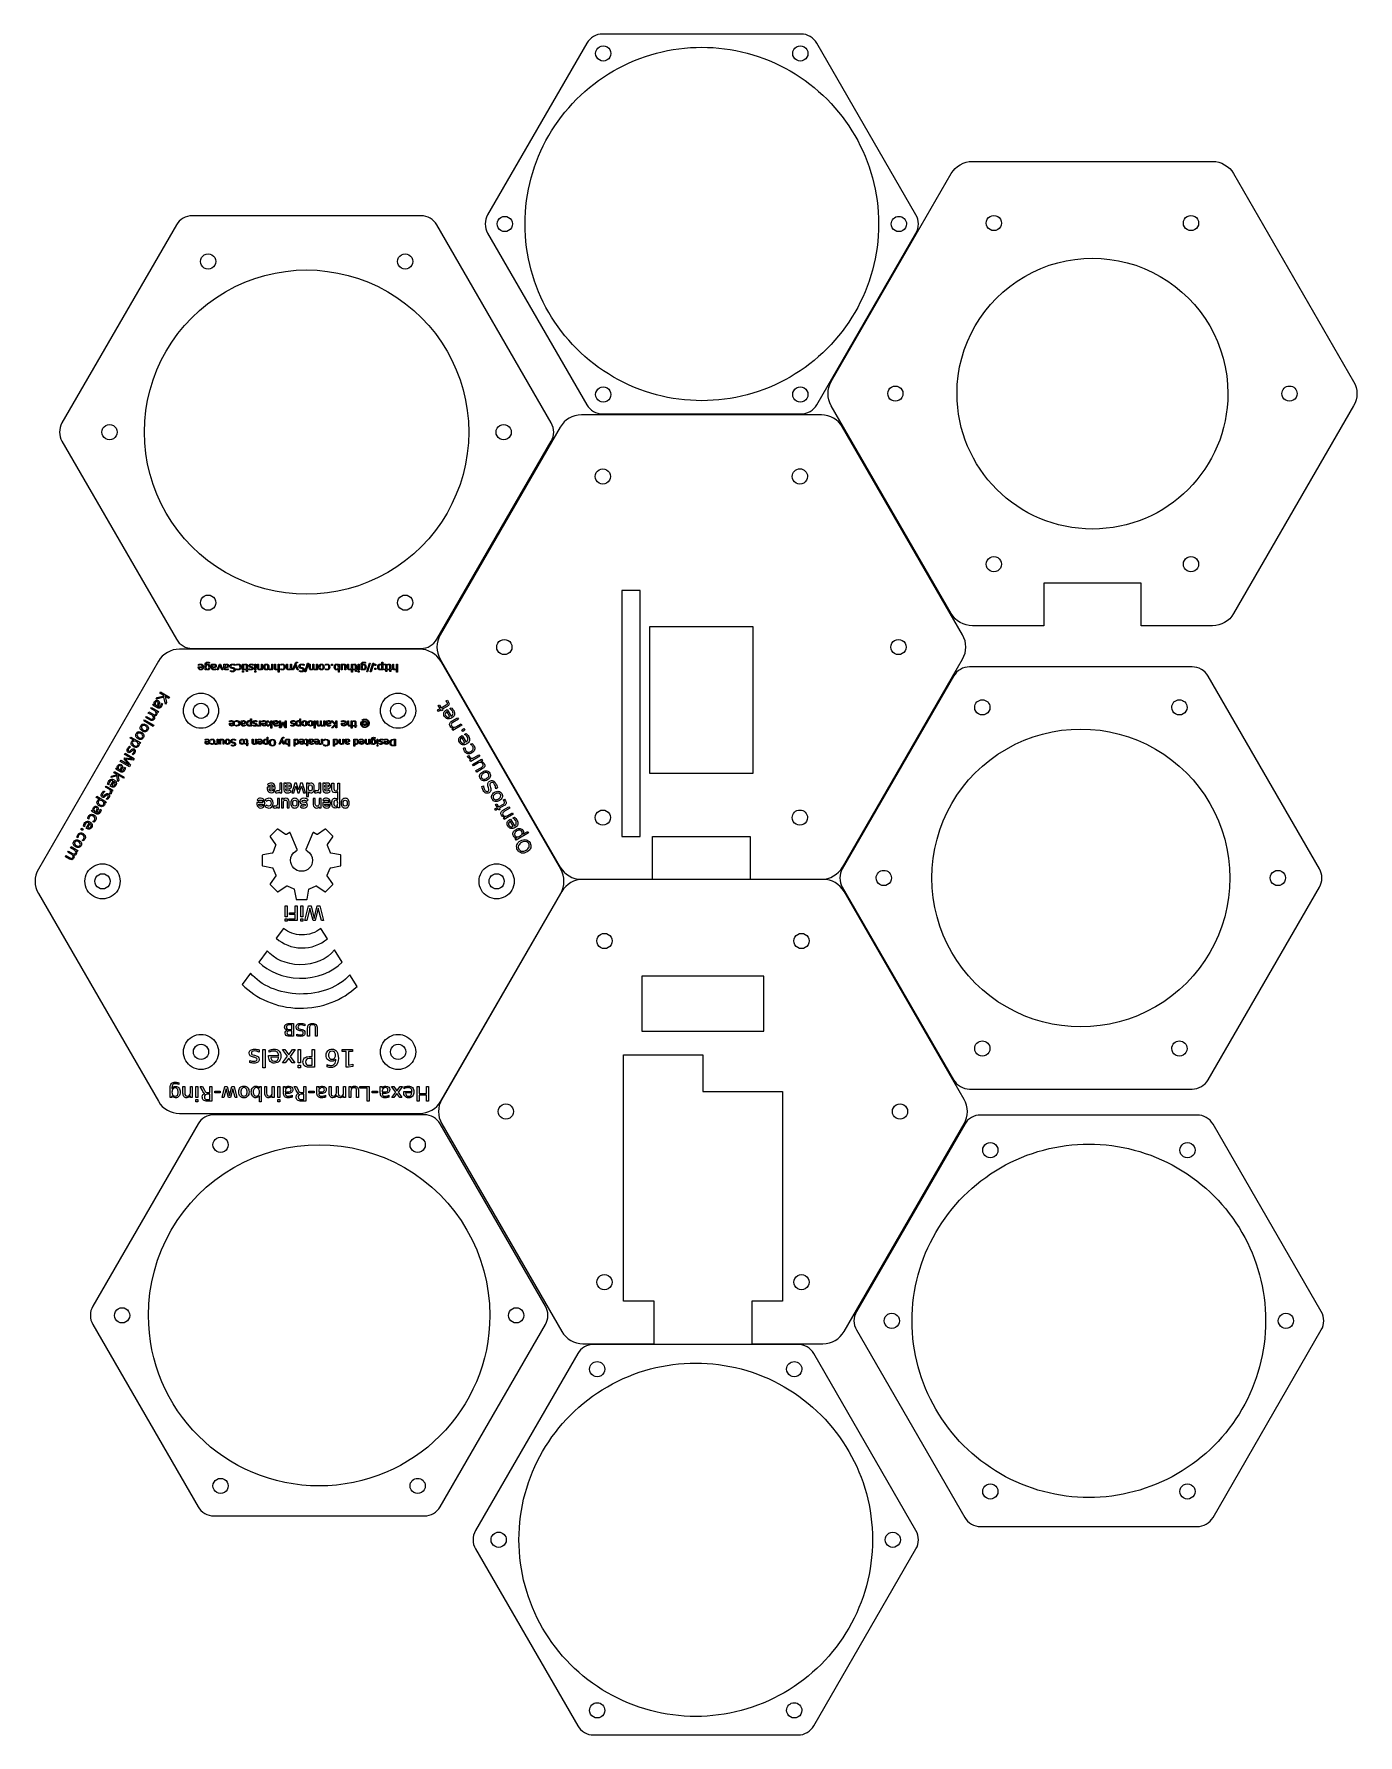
# Model space of a CAD drawing. Extents: x 10 to 227, y 10 to 289.
import ezdxf

# ---------------------------------------------------------------- set-up
doc = ezdxf.new("R2010")
doc.units = 0
doc.layers.add('Layer_1', color=7, linetype='CONTINUOUS')

msp = doc.modelspace()

# ---------------------------------------------------------------- linework, layer by layer
at = {"layer": 'Layer_1', "color": 7}
for p, q in [((100.556272, 287.70668), (84.288322, 259.529765)), ((135.690242, 289.20668), (103.154342, 289.20668)), ((154.556272, 259.529765), (138.288322, 287.70668)), ((104.507292, 286.028367), (104.507292, 286.028367)), ((136.837282, 286.028367), (136.837282, 286.028367)), ((163.816452, 268.293213), (203.197652, 268.293213)), ((88.342282, 258.029765), (88.342282, 258.029765)), ((148.422302, 258.029765), (148.422302, 258.029765)), ((153.002292, 258.029765), (153.002292, 258.029765)), ((168.592052, 258.186695), (168.592052, 258.186695)), ((200.922042, 258.186695), (200.922042, 258.186695)), ((138.288322, 228.352851), (154.556272, 256.529765)), ((39.673439, 251.878272), (39.673439, 251.878272)), ((72.003442, 251.878272), (72.003442, 251.878272)), ((104.507292, 230.031165), (104.507292, 230.031165)), ((136.837282, 230.031165), (136.837282, 230.031165)), ((152.427042, 230.188095), (152.427042, 230.188095)), ((205.727061, 230.188095), (205.727061, 230.188095)), ((217.087052, 230.188095), (217.087052, 230.188095)), ((139.043252, 226.705935), (99.662052, 226.705935)), ((103.154342, 226.852851), (135.690242, 226.852851)), ((226.352352, 228.188096), (206.661752, 194.082975)), ((23.508438, 223.87967), (23.508438, 223.87967)), ((96.197952, 224.705935), (76.507352, 190.600818)), ((81.18844, 223.87967), (81.18844, 223.87967)), ((88.168432, 223.87967), (88.168432, 223.87967)), ((162.197952, 190.600818), (142.507352, 224.705935)), ((14.454463, 222.37967), (33.222412, 189.872629)), ((75.954462, 189.872629), (94.722412, 222.37967)), ((104.437652, 216.599417), (104.437652, 216.599417)), ((136.767652, 216.599417), (136.767652, 216.599417)), ((168.592052, 202.189495), (168.592052, 202.189495)), ((200.922042, 202.189495), (200.922042, 202.189495)), ((175.507052, 199.082975), (175.507052, 192.082975)), ((191.507052, 199.082975), (175.507052, 199.082975)), ((191.507052, 192.082975), (191.507052, 199.082975)), ((39.673439, 195.88107), (39.673439, 195.88107)), ((72.003442, 195.88107), (72.003442, 195.88107)), ((109.302652, 197.8957), (106.302652, 197.8957)), ((106.302652, 197.8957), (106.302652, 195.4957)), ((106.302652, 195.4957), (106.302652, 191.8957)), ((109.302652, 195.4957), (109.302652, 197.8957)), ((109.302652, 191.8957), (109.302652, 195.4957)), ((106.302652, 191.8957), (106.302652, 157.495697)), ((109.302652, 157.495697), (109.302652, 191.8957)), ((127.852652, 191.8957), (110.852652, 191.8957)), ((110.852652, 191.8957), (110.852652, 167.8957)), ((127.852652, 167.8957), (127.852652, 191.8957)), ((175.507052, 192.082975), (163.816452, 192.082975)), ((203.197652, 192.082975), (191.507052, 192.082975)), ((73.121762, 188.254402), (33.740569, 188.254402)), ((88.272652, 188.600817), (88.272652, 188.600817)), ((152.932662, 188.600817), (152.932662, 188.600817)), ((30.276467, 186.254402), (10.585868, 152.149285)), ((96.276472, 152.149285), (76.585872, 186.254402)), ((142.507352, 152.495697), (162.197952, 186.600818)), ((199.872872, 185.340113), (163.336972, 185.340113)), ((199.872872, 185.340113), (199.872872, 185.340113)), ((160.738892, 183.840113), (142.470942, 152.199097)), ((166.689912, 178.697696), (166.689912, 178.697696)), ((199.019932, 178.697696), (199.019932, 178.697696)), ((38.516169, 178.147884), (38.516169, 178.147884)), ((70.846172, 178.147884), (70.846172, 178.147884)), ((110.852652, 167.8957), (127.852652, 167.8957)), ((104.437652, 160.602217), (104.437652, 160.602217)), ((136.767652, 160.602217), (136.767652, 160.602217)), ((106.302652, 157.495697), (109.302652, 157.495697)), ((111.352652, 150.495697), (111.352652, 157.495697)), ((111.352652, 157.495697), (127.352652, 157.495697)), ((127.352652, 157.495697), (127.352652, 150.495697)), ((22.351168, 150.149284), (22.351168, 150.149284)), ((76.585872, 114.044164), (96.276472, 148.149285)), ((96.454422, 148.465754), (76.763822, 114.360637)), ((87.011162, 150.149284), (87.011162, 150.149284)), ((99.662052, 150.495697), (111.352652, 150.495697)), ((139.299722, 150.465754), (99.918522, 150.465754)), ((127.352652, 150.495697), (139.043252, 150.495697)), ((162.454422, 114.360637), (142.763822, 148.465754)), ((150.524902, 150.699096), (150.524902, 150.699096)), ((202.470942, 117.558076), (220.738892, 149.199097)), ((206.044923, 150.699096), (206.044923, 150.699096)), ((215.184912, 150.699096), (215.184912, 150.699096)), ((50.802605, 142.4147), (49.619046, 140.80712)), ((57.994665, 140.733271), (56.938765, 142.429658)), ((104.694122, 140.359236), (104.694122, 140.359236)), ((137.024112, 140.359236), (137.024112, 140.359236)), ((48.111542, 138.762959), (46.742267, 136.904334)), ((53.731707, 139.212974), (53.731706, 139.212975)), ((60.395617, 136.877456), (59.145322, 138.885248)), ((45.387652, 135.066033), (44.023554, 133.215359)), ((53.41038, 134.252893), (53.410381, 134.252892)), ((62.867089, 132.908153), (61.682225, 134.810121)), ((129.609122, 134.580637), (109.609122, 134.580637)), ((109.609122, 134.580637), (109.609122, 125.580637)), ((129.609122, 125.580637), (129.609122, 134.580637)), ((53.355394, 129.324559), (53.355395, 129.324559)), ((109.609122, 125.580637), (129.609122, 125.580637)), ((38.516169, 122.150684), (38.516169, 122.150684)), ((70.846172, 122.150684), (70.846172, 122.150684)), ((106.559122, 115.655519), (106.559122, 121.655519)), ((106.559122, 121.655519), (109.559122, 121.655519)), ((109.559122, 121.655519), (119.609122, 121.655519)), ((119.609122, 121.655519), (119.609122, 115.655519)), ((166.689912, 122.700496), (166.689912, 122.700496)), ((199.019932, 122.700496), (199.019932, 122.700496)), ((106.559122, 81.255516), (106.559122, 115.655519)), ((119.609122, 115.655519), (132.659122, 115.655519)), ((132.659122, 115.655519), (132.659122, 81.255516)), ((33.740569, 112.044164), (73.121762, 112.044164)), ((73.911612, 111.827208), (39.375712, 111.827208)), ((88.529112, 112.360636), (88.529112, 112.360636)), ((153.189122, 112.360636), (153.189122, 112.360636)), ((200.689032, 111.798773), (165.153132, 111.798773)), ((142.763822, 76.255516), (162.454422, 110.360637)), ((41.728662, 106.916844), (41.728662, 106.916844)), ((74.058662, 106.916844), (74.058662, 106.916844)), ((168.006082, 106.022384), (168.006082, 106.022384)), ((200.336072, 106.022384), (200.336072, 106.022384)), ((104.694122, 84.362036), (104.694122, 84.362036)), ((137.024112, 84.362036), (137.024112, 84.362036)), ((111.609122, 81.255516), (106.559122, 81.255516)), ((111.609122, 74.255516), (111.609122, 81.255516)), ((132.659122, 81.255516), (127.609122, 81.255516)), ((127.609122, 81.255516), (127.609122, 74.255516)), ((25.563662, 78.918242), (25.563662, 78.918242)), ((84.643672, 78.918242), (84.643672, 78.918242)), ((90.223672, 78.918242), (90.223672, 78.918242)), ((76.509692, 47.509277), (93.777642, 77.418242)), ((144.787102, 76.523782), (162.555052, 45.748791)), ((151.841072, 78.023782), (151.841072, 78.023782)), ((203.287102, 45.748791), (221.055052, 76.523782)), ((211.921092, 78.023782), (211.921092, 78.023782)), ((216.501082, 78.023782), (216.501082, 78.023782)), ((99.918522, 74.255516), (111.609122, 74.255516)), ((135.193322, 74.135862), (101.657422, 74.135862)), ((127.609122, 74.255516), (139.299722, 74.255516)), ((103.510362, 70.091524), (103.510362, 70.091524)), ((135.840382, 70.091524), (135.840382, 70.091524)), ((41.728662, 50.919642), (41.728662, 50.919642)), ((74.058662, 50.919642), (74.058662, 50.919642)), ((168.006082, 50.025182), (168.006082, 50.025182)), ((200.336072, 50.025182), (200.336072, 50.025182)), ((87.345352, 42.092922), (87.345352, 42.092922)), ((147.425372, 42.092922), (147.425372, 42.092922)), ((152.005362, 42.092922), (152.005362, 42.092922)), ((165.153132, 44.248791), (200.689032, 44.248791)), ((137.791392, 11.549982), (154.559342, 40.592922)), ((103.510362, 14.094322), (103.510362, 14.094322)), ((135.840382, 14.094322), (135.840382, 14.094322))]:
    msp.add_line(p, q, dxfattribs=at)
at = {"layer": 'Layer_1', "color": 3}
for p, q in [((36.818243, 185.282749), (36.818243, 185.356994)), ((36.818243, 185.356994), (37.516161, 185.356994)), ((36.818243, 185.282749), (36.818243, 185.282749)), ((36.853716, 185.592119), (36.853716, 185.73566)), ((37.511213, 185.239015), (36.970034, 185.238192)), ((37.921217, 184.858751), (37.921217, 185.668006)), ((38.073009, 184.858751), (37.921217, 184.858751)), ((38.073009, 185.695228), (38.073009, 185.62016)), ((38.073009, 185.309972), (38.073009, 185.309972)), ((38.073009, 184.998994), (38.073009, 184.858751)), ((38.635633, 186.085438), (38.635633, 185.937767)), ((38.994495, 185.255527), (38.994495, 185.782677)), ((38.994495, 185.782677), (39.146287, 185.782677)), ((38.994495, 185.255474), (38.994495, 185.255527)), ((39.146287, 185.782677), (39.146287, 185.642434)), ((39.146287, 185.352017), (39.146287, 185.31818)), ((39.146287, 185.31818), (39.297255, 185.318223)), ((39.359128, 185.199411), (39.146287, 185.199411)), ((39.146287, 185.199411), (39.146287, 185.184575)), ((39.70726, 185.041005), (39.70726, 184.900762)), ((39.926701, 184.858717), (40.273182, 185.782677)), ((40.087567, 184.858717), (39.926701, 184.858717)), ((40.376305, 185.634183), (40.087567, 184.858717)), ((40.273182, 185.782677), (40.479424, 185.782677)), ((40.665043, 184.858717), (40.376305, 185.634183)), ((40.479424, 185.782677), (40.825909, 184.858717)), ((40.825909, 184.858717), (40.665043, 184.858717)), ((41.030499, 185.255527), (41.030499, 185.782677)), ((41.030499, 185.782677), (41.182291, 185.782677)), ((41.030499, 185.255474), (41.030499, 185.255527)), ((41.182291, 185.782677), (41.182291, 185.642434)), ((41.182291, 185.352017), (41.182291, 185.31818)), ((41.182291, 185.31818), (41.33326, 185.318223)), ((41.395133, 185.199411), (41.182291, 185.199411)), ((41.182291, 185.199411), (41.182291, 185.184575)), ((41.743264, 185.041005), (41.743264, 184.900762)), ((42.080675, 184.59143), (42.080675, 184.753947)), ((42.080675, 184.591411), (42.080675, 184.59143)), ((42.47088, 185.057555), (42.370236, 185.078183)), ((42.418909, 185.236546), (42.520381, 185.216732)), ((42.868513, 185.728237), (42.868513, 185.556646)), ((43.091257, 185.60697), (43.091257, 185.747213)), ((43.091257, 184.894191), (43.091257, 185.036085)), ((43.091257, 184.894172), (43.091257, 184.894191)), ((44.07296, 184.858717), (44.07296, 185.782677)), ((44.07296, 185.782677), (44.224752, 185.782677)), ((44.224752, 184.858717), (44.07296, 184.858717)), ((44.07296, 184.499032), (44.07296, 184.691251)), ((44.07296, 184.691251), (44.224752, 184.691251)), ((44.224752, 184.499032), (44.07296, 184.499032)), ((44.224752, 185.782677), (44.224752, 184.858717)), ((44.224752, 184.691251), (44.224752, 184.499032)), ((44.425207, 185.655619), (44.425207, 185.782668)), ((44.425207, 185.782668), (44.581124, 185.782668)), ((44.581124, 185.655619), (44.425207, 185.655619)), ((44.425217, 184.858717), (44.425217, 184.976687)), ((44.425217, 184.976687), (44.737879, 184.976687)), ((44.737879, 184.858717), (44.425217, 184.858717)), ((44.737879, 184.976687), (44.737879, 185.478266)), ((44.737879, 184.596379), (44.737879, 184.858717)), ((44.890485, 184.596369), (44.737879, 184.596379)), ((44.890485, 185.478256), (44.890485, 184.976677)), ((44.890485, 184.976677), (45.001854, 184.976677)), ((45.001854, 184.858708), (44.890485, 184.858708)), ((44.890485, 184.858708), (44.890485, 184.596369)), ((45.001854, 184.976677), (45.001854, 184.858708)), ((45.180041, 184.885978), (45.18006, 184.88594)), ((45.18006, 184.88594), (45.18006, 185.029485)), ((45.480327, 185.242317), (45.428351, 185.253852)), ((45.510847, 185.380938), (45.563646, 185.368543)), ((45.836709, 185.748855), (45.836709, 185.592114)), ((46.085867, 184.858717), (46.085867, 185.782677)), ((46.085867, 185.782677), (46.237659, 185.782677)), ((46.237659, 184.858717), (46.085867, 184.858717)), ((46.085867, 184.499032), (46.085867, 184.691251)), ((46.085867, 184.691251), (46.237659, 184.691251)), ((46.237659, 184.499032), (46.085867, 184.499032)), ((46.237659, 185.782677), (46.237659, 184.858717)), ((46.237659, 184.691251), (46.237659, 184.499032)), ((46.54207, 185.225002), (46.54207, 185.782677)), ((46.54207, 185.782677), (46.693862, 185.782677)), ((46.54207, 185.224997), (46.54207, 185.225002)), ((46.693862, 185.782677), (46.693862, 185.22995)), ((47.163265, 185.260475), (47.163265, 185.782677)), ((47.163265, 185.782677), (47.315885, 185.782677)), ((47.163265, 184.858717), (47.163265, 185.002263)), ((47.315885, 184.858717), (47.163265, 184.858717)), ((47.315885, 185.782677), (47.315885, 184.858717)), ((47.98493, 184.965138), (47.98493, 184.965138)), ((47.98493, 184.836443), (47.98493, 184.836443)), ((48.468361, 184.844637), (48.467533, 185.000612)), ((48.856087, 185.295963), (48.856087, 185.782692)), ((48.856087, 185.782692), (49.008707, 185.782692)), ((48.856087, 184.858731), (48.856087, 185.002277)), ((49.008707, 184.858731), (48.856087, 184.858731)), ((49.008707, 185.782692), (49.008707, 184.858731)), ((49.307342, 185.225002), (49.307342, 185.782677)), ((49.307342, 185.782677), (49.459138, 185.782677)), ((49.307342, 185.224997), (49.307342, 185.225002)), ((49.459138, 185.782677), (49.459138, 185.22995)), ((49.928542, 185.260475), (49.928542, 185.782677)), ((49.928542, 185.782677), (50.081157, 185.782677)), ((49.928542, 184.499032), (49.928542, 185.002263)), ((50.081157, 184.499032), (49.928542, 184.499032)), ((50.081157, 185.782677), (50.081157, 184.499032)), ((50.34102, 185.60697), (50.34102, 185.747213)), ((50.34102, 184.894191), (50.34102, 185.036085)), ((50.34102, 184.894172), (50.34102, 184.894191)), ((51.310352, 185.225002), (51.310352, 185.782677)), ((51.310352, 185.782677), (51.462144, 185.782677)), ((51.310352, 185.224997), (51.310352, 185.225002)), ((51.462144, 185.782677), (51.462144, 185.22995)), ((51.931547, 185.260475), (51.931547, 185.782677)), ((51.931547, 185.782677), (52.084167, 185.782677)), ((51.931547, 184.858717), (51.931547, 185.002263)), ((52.084167, 184.858717), (51.931547, 184.858717)), ((52.084167, 185.782677), (52.084167, 184.858717)), ((52.287924, 184.858698), (52.693813, 185.868471)), ((52.44879, 184.858698), (52.287924, 184.858698)), ((52.737528, 185.581365), (52.44879, 184.858698)), ((53.026266, 184.858698), (52.737528, 185.581365)), ((52.840656, 185.837103), (52.813424, 185.767807)), ((52.813424, 185.767807), (53.187132, 184.858698)), ((52.982551, 186.134111), (53.103817, 186.134111)), ((53.103817, 186.007068), (53.014722, 186.007068)), ((53.187132, 184.858698), (53.026266, 184.858698)), ((53.103817, 186.134111), (53.103817, 186.007068)), ((53.405755, 184.59143), (53.405755, 184.753947)), ((53.405755, 184.591411), (53.405755, 184.59143)), ((53.795964, 185.057555), (53.695316, 185.078183)), ((53.743989, 185.236546), (53.845461, 185.216732)), ((54.193592, 185.728237), (54.193592, 185.556646)), ((54.311562, 184.551008), (54.740543, 185.939418)), ((54.451805, 184.551008), (54.311562, 184.551008)), ((54.880786, 185.939418), (54.451805, 184.551008)), ((54.740543, 185.939418), (54.880786, 185.939418)), ((55.025155, 185.225002), (55.025155, 185.782677)), ((55.025155, 185.782677), (55.177775, 185.782677)), ((55.177775, 185.782677), (55.177775, 185.22995)), ((55.623229, 185.260475), (55.623229, 185.782677)), ((55.623229, 185.782677), (55.775849, 185.782677)), ((55.648781, 185.036066), (55.648829, 185.036085)), ((55.775849, 185.782677), (55.775849, 185.22995)), ((56.221303, 185.260475), (56.221303, 185.782677)), ((56.221303, 185.782677), (56.373923, 185.782677)), ((56.221303, 184.858717), (56.221303, 185.002263)), ((56.373923, 184.858717), (56.221303, 184.858717)), ((56.373923, 185.782677), (56.373923, 184.858717)), ((57.043011, 184.965138), (57.043011, 184.965138)), ((57.043011, 184.836443), (57.043011, 184.836443)), ((57.666685, 185.60697), (57.666685, 185.747213)), ((57.666685, 184.894191), (57.666685, 185.036085)), ((57.666685, 184.894172), (57.666685, 184.894191)), ((58.673964, 185.573133), (58.673964, 185.782677)), ((58.673964, 185.782677), (58.84803, 185.782677)), ((58.84803, 185.573133), (58.673964, 185.573133)), ((58.84803, 185.782677), (58.84803, 185.573133)), ((59.278662, 185.32152), (59.278662, 185.32152)), ((59.795087, 185.644076), (59.795087, 185.782673)), ((59.795087, 185.782673), (59.947702, 185.782673)), ((59.795087, 184.499028), (59.795087, 184.99896)), ((59.947702, 184.499028), (59.795087, 184.499028)), ((59.947702, 185.782673), (59.947702, 184.499028)), ((60.256239, 184.858717), (60.256239, 185.782677)), ((60.256239, 185.782677), (60.408033, 185.782677)), ((60.408033, 184.858717), (60.256239, 184.858717)), ((60.408033, 185.782677), (60.408033, 185.640783)), ((60.408033, 185.38257), (60.408033, 184.858717)), ((60.648097, 184.836443), (60.648097, 184.836443)), ((60.878261, 184.858717), (60.878261, 185.412267)), ((61.030055, 184.858717), (60.878261, 184.858717)), ((61.030055, 185.418063), (61.030055, 185.418044)), ((61.030055, 185.418044), (61.030055, 184.858717)), ((61.318791, 185.225002), (61.318791, 185.782677)), ((61.318791, 185.782677), (61.470584, 185.782677)), ((61.318791, 185.224997), (61.318791, 185.225002)), ((61.470584, 185.782677), (61.470584, 185.22995)), ((61.939987, 185.260475), (61.939987, 185.782677)), ((61.939987, 185.782677), (62.092605, 185.782677)), ((61.939987, 184.499032), (61.939987, 185.002263)), ((62.092605, 184.499032), (61.939987, 184.499032)), ((62.092605, 185.782677), (62.092605, 184.499032)), ((62.287295, 185.655619), (62.287295, 185.782668)), ((62.287295, 185.782668), (62.443213, 185.782668)), ((62.443213, 185.655619), (62.287295, 185.655619)), ((62.287296, 184.858717), (62.287296, 184.976687)), ((62.287296, 184.976687), (62.599957, 184.976687)), ((62.599957, 184.858717), (62.287296, 184.858717)), ((62.599957, 184.976687), (62.599957, 185.478266)), ((62.599957, 184.596379), (62.599957, 184.858717)), ((62.752574, 184.596369), (62.599957, 184.596379)), ((62.752574, 185.478256), (62.752574, 184.976677)), ((62.752574, 184.976677), (62.863943, 184.976677)), ((62.863943, 184.858708), (62.752574, 184.858708)), ((62.752574, 184.858708), (62.752574, 184.596369)), ((62.863943, 184.976677), (62.863943, 184.858708)), ((63.066886, 184.858717), (63.066886, 185.782677)), ((63.066886, 185.782677), (63.218678, 185.782677)), ((63.218678, 184.858717), (63.066886, 184.858717)), ((63.066886, 184.499032), (63.066886, 184.691251)), ((63.066886, 184.691251), (63.218678, 184.691251)), ((63.218678, 184.499032), (63.066886, 184.499032)), ((63.218678, 185.782677), (63.218678, 184.858717)), ((63.218678, 184.691251), (63.218678, 184.499032)), ((63.531339, 184.858751), (63.531339, 185.668006)), ((63.683132, 184.858751), (63.531339, 184.858751)), ((63.683132, 185.695228), (63.683132, 185.62016)), ((63.683132, 185.309972), (63.683132, 185.309972)), ((63.683132, 184.998994), (63.683132, 184.858751)), ((64.245756, 186.085438), (64.245756, 185.937767)), ((64.451997, 184.551008), (64.880977, 185.939418)), ((64.59224, 184.551008), (64.451997, 184.551008)), ((65.021221, 185.939418), (64.59224, 184.551008)), ((64.880977, 185.939418), (65.021221, 185.939418)), ((65.02287, 184.551008), (65.451851, 185.939418)), ((65.163114, 184.551008), (65.02287, 184.551008)), ((65.592094, 185.939418), (65.163114, 184.551008)), ((65.451851, 185.939418), (65.592094, 185.939418)), ((65.79091, 185.573133), (65.79091, 185.782677)), ((65.79091, 185.782677), (65.964977, 185.782677)), ((65.964977, 185.573133), (65.79091, 185.573133)), ((65.79091, 184.909042), (65.79091, 185.118581)), ((65.79091, 185.118581), (65.964977, 185.118581)), ((65.964977, 184.909042), (65.79091, 184.909042)), ((65.964977, 185.782677), (65.964977, 185.573133)), ((65.964977, 185.118581), (65.964977, 184.909042)), ((66.412932, 185.32152), (66.412932, 185.32152)), ((66.929358, 185.64408), (66.929358, 186.134111)), ((66.929358, 186.134111), (67.081976, 186.134111)), ((66.929358, 185.644076), (66.929358, 185.64408)), ((66.929358, 184.858717), (66.929358, 184.99896)), ((67.081976, 184.858717), (66.929358, 184.858717)), ((67.081976, 186.134111), (67.081976, 184.858717)), ((67.276665, 185.655619), (67.276665, 185.782668)), ((67.276665, 185.782668), (67.432583, 185.782668)), ((67.432583, 185.655619), (67.276665, 185.655619)), ((67.276667, 184.858717), (67.276667, 184.976687)), ((67.276667, 184.976687), (67.589327, 184.976687)), ((67.589327, 184.858717), (67.276667, 184.858717)), ((67.589327, 184.976687), (67.589327, 185.478266)), ((67.589327, 184.596379), (67.589327, 184.858717)), ((67.741944, 184.596369), (67.589327, 184.596379)), ((67.741944, 185.478256), (67.741944, 184.976677)), ((67.741944, 184.976677), (67.853314, 184.976677)), ((67.853314, 184.858708), (67.741944, 184.858708)), ((67.741944, 184.858708), (67.741944, 184.596369)), ((67.853314, 184.976677), (67.853314, 184.858708)), ((67.939935, 185.655619), (67.939935, 185.782668)), ((67.939935, 185.782668), (68.095853, 185.782668)), ((68.095853, 185.655619), (67.939935, 185.655619)), ((67.939936, 184.858717), (67.939936, 184.976687)), ((67.939936, 184.976687), (68.252597, 184.976687)), ((68.252597, 184.858717), (67.939936, 184.858717)), ((68.252597, 184.976687), (68.252597, 185.478266)), ((68.252597, 184.596379), (68.252597, 184.858717)), ((68.405214, 184.596369), (68.252597, 184.596379)), ((68.405214, 185.478256), (68.405214, 184.976677)), ((68.405214, 184.976677), (68.516583, 184.976677)), ((68.516583, 184.858708), (68.405214, 184.858708)), ((68.405214, 184.858708), (68.405214, 184.596369)), ((68.516583, 184.976677), (68.516583, 184.858708)), ((68.707151, 185.225002), (68.707151, 185.782677)), ((68.707151, 185.782677), (68.858944, 185.782677)), ((68.707151, 185.224997), (68.707151, 185.225002)), ((68.858944, 185.782677), (68.858944, 185.22995)), ((69.328347, 185.260475), (69.328347, 185.782677)), ((69.328347, 185.782677), (69.480965, 185.782677)), ((69.328347, 184.499032), (69.328347, 185.002263)), ((69.480965, 184.499032), (69.328347, 184.499032)), ((69.480965, 185.782677), (69.480965, 184.499032)), ((29.032487, 178.488199), (29.139818, 178.674103)), ((29.139818, 178.674103), (30.265283, 178.024315)), ((29.356211, 179.048907), (29.462962, 179.233804)), ((29.99833, 178.678179), (29.356211, 179.048907)), ((29.462962, 179.233804), (29.63379, 179.135176)), ((31.1927, 180.38022), (29.931158, 180.044743)), ((29.931158, 180.044743), (30.085482, 180.31204)), ((29.987497, 178.930963), (30.028679, 178.907187)), ((29.998296, 178.678199), (29.99833, 178.678179)), ((30.028679, 178.907187), (30.134877, 179.09106)), ((30.085482, 180.31204), (31.223973, 180.615397)), ((30.32307, 179.082895), (30.173389, 178.823639)), ((30.173389, 178.823639), (30.191507, 178.813178)), ((30.501462, 181.032539), (30.618656, 181.235525)), ((31.223973, 180.615397), (30.501462, 181.032539)), ((30.618656, 181.235525), (32.118942, 180.369335)), ((30.760858, 179.395554), (30.931687, 179.296927)), ((31.462191, 179.231808), (31.1927, 180.38022)), ((32.001748, 180.166348), (31.36767, 180.532433)), ((31.36767, 180.532433), (31.613035, 179.493078)), ((31.613035, 179.493078), (31.462191, 179.231808)), ((32.118942, 180.369335), (32.001748, 180.166348)), ((76.197904, 179.031976), (76.386893, 179.141089)), ((76.487093, 178.531087), (76.197904, 179.031976)), ((76.386893, 179.141089), (76.676081, 178.640199)), ((76.676081, 178.640199), (77.479615, 179.10412)), ((77.62073, 178.859616), (76.817196, 178.395696)), ((77.474527, 179.769054), (77.678056, 179.886562)), ((77.618738, 179.519273), (77.474527, 179.769054)), ((77.678056, 179.886562), (77.822267, 179.63678)), ((27.870981, 176.476412), (27.977731, 176.661309)), ((29.434577, 175.573669), (27.870981, 176.476412)), ((27.977731, 176.661309), (29.541327, 175.758566)), ((28.191232, 177.031103), (28.298564, 177.217007)), ((28.87053, 176.63891), (28.191232, 177.031103)), ((28.298564, 177.217007), (28.971834, 176.828294)), ((28.611858, 177.759648), (28.719189, 177.945552)), ((29.247948, 177.392401), (28.611858, 177.759648)), ((28.719189, 177.945552), (29.39246, 177.556839)), ((29.668577, 178.120952), (29.032487, 178.488199)), ((29.53926, 177.265763), (29.539256, 177.265743)), ((30.157951, 177.838412), (29.983103, 177.93936)), ((30.265283, 178.024315), (30.157951, 177.838412)), ((41.911122, 176.036922), (41.911122, 176.107162)), ((41.911122, 176.107162), (42.571374, 176.107162)), ((41.911122, 176.036927), (41.911122, 176.036922)), ((41.94468, 176.32959), (41.94468, 176.465386)), ((42.566698, 175.995563), (42.054723, 175.994782)), ((42.910085, 176.343631), (42.910085, 176.476306)), ((43.835684, 176.011162), (43.835687, 176.011171)), ((43.835687, 176.011171), (43.835687, 176.509873)), ((43.835687, 176.509873), (43.979288, 176.509873)), ((44.180632, 175.958105), (43.979279, 175.958105)), ((43.979279, 175.958105), (43.979279, 175.944055)), ((43.979288, 176.509873), (43.979288, 176.377198)), ((43.979289, 176.102479), (43.979289, 176.070479)), ((43.979289, 176.070479), (44.122108, 176.070481)), ((44.906451, 176.073602), (44.906451, 176.073602)), ((45.395006, 176.378755), (45.395006, 176.842336)), ((45.395006, 176.842336), (45.539388, 176.842336)), ((45.395006, 176.378757), (45.395006, 176.378755)), ((45.539388, 176.842336), (45.539388, 175.635775)), ((46.094284, 175.998677), (46.045114, 176.009607)), ((46.123148, 176.129806), (46.173098, 176.118096)), ((46.431424, 176.477869), (46.431424, 176.329586)), ((46.887217, 176.049439), (46.887217, 176.509899)), ((46.887217, 176.509899), (47.031598, 176.509899)), ((47.031598, 176.509899), (47.031598, 175.635805)), ((47.26182, 176.036922), (47.26182, 176.107162)), ((47.26182, 176.107162), (47.922073, 176.107162)), ((47.261821, 176.036927), (47.26182, 176.036922)), ((47.29538, 176.32959), (47.29538, 176.465386)), ((47.917396, 175.995563), (47.405421, 175.994782)), ((48.593251, 176.044726), (48.110158, 176.509869)), ((48.110158, 176.509869), (48.297464, 176.509869)), ((48.129669, 175.635775), (48.593251, 176.044726)), ((48.297464, 176.509869), (48.741534, 176.082968)), ((48.741534, 176.012728), (48.313072, 175.635775)), ((48.741534, 176.082968), (48.741534, 176.509869)), ((48.741534, 176.509869), (48.885916, 176.509869)), ((48.741534, 175.295503), (48.741534, 176.012728)), ((48.885916, 176.509869), (48.885916, 175.295503)), ((49.177017, 176.011162), (49.17702, 176.011171)), ((49.17702, 176.011171), (49.17702, 176.509873)), ((49.17702, 176.509873), (49.320621, 176.509873)), ((49.521966, 175.958105), (49.320612, 175.958105)), ((49.320612, 175.958105), (49.320612, 175.944055)), ((49.320621, 176.509873), (49.320621, 176.377198)), ((49.320623, 176.102479), (49.320623, 176.070479)), ((49.320623, 176.070479), (49.463442, 176.070481)), ((50.16818, 175.344671), (50.16818, 176.509869)), ((50.16818, 176.509869), (50.321926, 176.509869)), ((50.321926, 176.509869), (50.321926, 175.486711)), ((50.321926, 175.486711), (50.622396, 176.285882)), ((50.702001, 176.137599), (50.403092, 175.344671)), ((50.622396, 176.285882), (50.780825, 176.285882)), ((50.999349, 175.344671), (50.702001, 176.137599)), ((50.780825, 176.285882), (51.081295, 175.486711)), ((51.081295, 175.486711), (51.081295, 176.509869)), ((51.081295, 176.509869), (51.234261, 176.509869)), ((51.234261, 176.509869), (51.234261, 175.344671)), ((52.309709, 175.998677), (52.260539, 176.009607)), ((52.338574, 176.129806), (52.388524, 176.118096)), ((52.646848, 176.477869), (52.646848, 176.329586)), ((52.96996, 176.073602), (52.96996, 176.073602)), ((53.458516, 176.378755), (53.458516, 176.842336)), ((53.458516, 176.842336), (53.602898, 176.842336)), ((53.458516, 176.378757), (53.458516, 176.378755)), ((53.602898, 176.842336), (53.602898, 175.635775)), ((55.851346, 175.295503), (55.851346, 176.509869)), ((55.851346, 176.509869), (55.994947, 176.509869)), ((55.994947, 176.509869), (55.994947, 175.295503)), ((56.28215, 175.982283), (56.28215, 176.509861)), ((56.28215, 176.509861), (56.426532, 176.509861)), ((56.426532, 176.509861), (56.426532, 175.986966)), ((56.847978, 176.015844), (56.847978, 176.509863)), ((56.847978, 176.509863), (56.992359, 176.509863)), ((56.992359, 176.509863), (56.992359, 175.986968)), ((57.413805, 176.015846), (57.413805, 176.509865)), ((57.413805, 176.509865), (57.558186, 176.509865)), ((57.558186, 176.509865), (57.558186, 175.635771)), ((57.849273, 176.011171), (57.849273, 176.509873)), ((57.849273, 176.509873), (57.992874, 176.509873)), ((57.84928, 176.011162), (57.849273, 176.011171)), ((57.992874, 176.509873), (57.992874, 176.377198)), ((57.992875, 176.102479), (57.992875, 176.070479)), ((57.992875, 176.070479), (58.135694, 176.070481)), ((58.194228, 175.958105), (57.992875, 175.958105)), ((57.992875, 175.958105), (57.992875, 175.944055)), ((59.242359, 175.887858), (58.622689, 176.509869)), ((58.622689, 176.509869), (58.830286, 176.509869)), ((58.664052, 175.344671), (59.242359, 175.887858)), ((58.830286, 176.509869), (59.389862, 175.948732)), ((59.389862, 175.948732), (59.389862, 176.509869)), ((59.389862, 176.509869), (59.547511, 176.509869)), ((59.547511, 176.509869), (59.547511, 175.344671)), ((60.298294, 176.036922), (60.298294, 176.107162)), ((60.298294, 176.107162), (60.958547, 176.107162)), ((60.298294, 176.036927), (60.298294, 176.036922)), ((60.331853, 176.32959), (60.331853, 176.465386)), ((60.953869, 175.995563), (60.441895, 175.994782)), ((61.333939, 175.982291), (61.333939, 176.509869)), ((61.333939, 176.509869), (61.47754, 176.509869)), ((61.333947, 175.982284), (61.333939, 175.982291)), ((61.47754, 176.509869), (61.47754, 175.986974)), ((61.921615, 176.015843), (61.921615, 176.509862)), ((61.921615, 176.509862), (62.065997, 176.509862)), ((62.065997, 176.509862), (62.065997, 175.295496)), ((62.250172, 176.389684), (62.250172, 176.509872)), ((62.250172, 176.509872), (62.397675, 176.509872)), ((62.397675, 176.389684), (62.250172, 176.389684)), ((62.545962, 175.747378), (62.545962, 176.221886)), ((62.690344, 176.221894), (62.690344, 175.747386)), ((63.759543, 176.54498), (63.689303, 176.63161)), ((63.814178, 175.755191), (63.814178, 176.329595)), ((63.925775, 176.444303), (63.925781, 176.324124)), ((64.351121, 176.090772), (64.351121, 176.090772)), ((76.066821, 178.288443), (76.487093, 178.531087)), ((76.207936, 178.043939), (76.066821, 178.288443)), ((76.628208, 178.286583), (76.207936, 178.043939)), ((76.731219, 178.108163), (76.628208, 178.286583)), ((76.920207, 178.217275), (76.731219, 178.108163)), ((76.817196, 178.395696), (76.920207, 178.217275)), ((77.535644, 178.283587), (77.535703, 178.283622)), ((77.535703, 178.283622), (77.65465, 178.352296)), ((78.106607, 177.133033), (77.60473, 177.999246)), ((77.65465, 178.352296), (78.300174, 177.234216)), ((78.064088, 178.512914), (78.294045, 178.64568)), ((78.455701, 176.476423), (78.455731, 176.47644)), ((78.455731, 176.47644), (79.349138, 176.992249)), ((79.489535, 176.749073), (78.604058, 176.237843)), ((79.08712, 175.51408), (79.923699, 175.997079)), ((79.349138, 176.992249), (79.489535, 176.749073)), ((79.923699, 175.997079), (80.06486, 175.752582)), ((25.664108, 173.642597), (25.77144, 173.828501)), ((26.261006, 173.297978), (25.664108, 173.642597)), ((25.77144, 173.828501), (27.324981, 172.931563)), ((26.261023, 173.297968), (26.261006, 173.297978)), ((27.665871, 173.821364), (27.665871, 173.821364)), ((27.822636, 173.730856), (27.822636, 173.730856)), ((28.392239, 175.079471), (28.392239, 175.079471)), ((28.549004, 174.988963), (28.549004, 174.988963)), ((29.541327, 175.758566), (29.434577, 175.573669)), ((37.928279, 173.020098), (37.928279, 173.086608)), ((37.928279, 173.086608), (38.553439, 173.086608)), ((37.960056, 173.297216), (37.960056, 173.425795)), ((38.874147, 173.310506), (38.874147, 173.436129)), ((39.929381, 173.031871), (39.929381, 173.467857)), ((39.929381, 173.467857), (40.066089, 173.467857)), ((40.066089, 173.467857), (40.066089, 172.640223)), ((40.342453, 172.640276), (40.342453, 173.46791)), ((40.342453, 173.46791), (40.478422, 173.46791)), ((40.478422, 173.46791), (40.478422, 173.340809)), ((40.478422, 173.109515), (40.478422, 172.640276)), ((40.899634, 172.640273), (40.899634, 173.136114)), ((41.035601, 173.141286), (41.035603, 173.141287)), ((41.035603, 173.141287), (41.035603, 172.640273)), ((42.910085, 175.669334), (42.910085, 175.80357)), ((42.910085, 175.669329), (42.910085, 175.669334)), ((42.945813, 173.419126), (42.945813, 173.265422)), ((44.493933, 173.354108), (44.493933, 173.467908)), ((44.493933, 173.467908), (44.633597, 173.467908)), ((44.633597, 173.354108), (44.493933, 173.354108)), ((44.509981, 175.808259), (44.509981, 175.675584)), ((44.773997, 172.745944), (44.773997, 173.195231)), ((44.910701, 173.19523), (44.910701, 172.745944)), ((45.395006, 175.635775), (45.395006, 175.76845)), ((45.539388, 175.635775), (45.395006, 175.635775)), ((45.662964, 172.968371), (45.662964, 173.467907)), ((45.662964, 173.467907), (45.798933, 173.467907)), ((45.798933, 173.467907), (45.798933, 172.972804)), ((45.810189, 175.661538), (45.810201, 175.66153)), ((45.810201, 175.66153), (45.810201, 175.797327)), ((46.219405, 173.000143), (46.219405, 173.467904)), ((46.219405, 173.467904), (46.356113, 173.467904)), ((46.356113, 173.467904), (46.356113, 172.64027)), ((46.520411, 175.622536), (46.519622, 175.770011)), ((46.5741, 173.020098), (46.5741, 173.086608)), ((46.5741, 173.086608), (47.199259, 173.086608)), ((46.605876, 173.297216), (46.605876, 173.425795)), ((46.887217, 175.635805), (46.887217, 175.771602)), ((47.031598, 175.635805), (46.887217, 175.635805)), ((48.111135, 173.343762), (48.111135, 173.782703)), ((48.111135, 173.782703), (48.247843, 173.782703)), ((48.111135, 173.343762), (48.111135, 173.343762)), ((48.313072, 175.635775), (48.129669, 175.635775)), ((48.247843, 173.782703), (48.247843, 172.640273)), ((48.885916, 175.295503), (48.741534, 175.295503)), ((49.851314, 175.808259), (49.851314, 175.675584)), ((50.103362, 172.640282), (50.466936, 173.544759)), ((50.403092, 175.344671), (50.16818, 175.344671)), ((50.506095, 173.28761), (50.247459, 172.640282)), ((50.76473, 172.640282), (50.506095, 173.28761)), ((50.598469, 173.516685), (50.574079, 173.454615)), ((50.574079, 173.454615), (50.908827, 172.640282)), ((50.725572, 173.782707), (50.834199, 173.782707)), ((50.834199, 173.668908), (50.754389, 173.668908)), ((50.834199, 173.782707), (50.834199, 173.668908)), ((51.234261, 175.344671), (50.999349, 175.344671)), ((51.640404, 173.343761), (51.640404, 173.467906)), ((51.640404, 173.467906), (51.777111, 173.467906)), ((51.777111, 173.467906), (51.777111, 172.318086)), ((52.025614, 175.661538), (52.025627, 175.66153)), ((52.025627, 175.66153), (52.025627, 175.797327)), ((52.533805, 172.318087), (52.533805, 173.467907)), ((52.533805, 173.467907), (52.669773, 173.467907)), ((52.669773, 173.467907), (52.669773, 173.343762)), ((53.437551, 173.020098), (53.437551, 173.086608)), ((53.437551, 173.086608), (54.06271, 173.086608)), ((53.458516, 175.635775), (53.458516, 175.76845)), ((53.602898, 175.635775), (53.458516, 175.635775)), ((53.469327, 173.297216), (53.469327, 173.425795)), ((54.235833, 175.736453), (54.235834, 175.736452)), ((54.235834, 175.614704), (54.235834, 175.614704)), ((54.325043, 173.354108), (54.325043, 173.467908)), ((54.325043, 173.467908), (54.464707, 173.467908)), ((54.464707, 173.354108), (54.325043, 173.354108)), ((54.605107, 172.745944), (54.605107, 173.195231)), ((54.741811, 173.19523), (54.741811, 172.745944)), ((55.020401, 172.995713), (55.020401, 173.467908)), ((55.020401, 173.467908), (55.15637, 173.467908)), ((55.15637, 173.467908), (55.15637, 173.342285)), ((55.156376, 173.08217), (55.156376, 173.05187)), ((55.212944, 175.736453), (55.212945, 175.736452)), ((55.212945, 175.614704), (55.212945, 175.614704)), ((55.994947, 175.295503), (55.851346, 175.295503)), ((55.890895, 173.020098), (55.890895, 173.086608)), ((55.890895, 173.086608), (56.516054, 173.086608)), ((55.922671, 173.297216), (55.922671, 173.425795)), ((56.872175, 175.80357), (56.872161, 175.80357)), ((57.058451, 173.031871), (57.058451, 173.467857)), ((57.058451, 173.467857), (57.195158, 173.467857)), ((57.195158, 173.467857), (57.195158, 172.640223)), ((57.413805, 175.635771), (57.413805, 175.771568)), ((57.558186, 175.635771), (57.413805, 175.635771)), ((57.416107, 173.227008), (57.416107, 173.382929)), ((58.523577, 175.808259), (58.523577, 175.675584)), ((58.866967, 175.344671), (58.664052, 175.344671)), ((59.389862, 175.837129), (58.866967, 175.344671)), ((59.010041, 172.318087), (59.010041, 173.467907)), ((59.010041, 173.467907), (59.14601, 173.467907)), ((59.14601, 173.467907), (59.14601, 173.343762)), ((59.389862, 175.344671), (59.389862, 175.837129)), ((59.547511, 175.344671), (59.389862, 175.344671)), ((59.963298, 172.968371), (59.963298, 173.467907)), ((59.963298, 173.467907), (60.099267, 173.467907)), ((60.099267, 173.467907), (60.099267, 172.972804)), ((60.519729, 173.000143), (60.519729, 173.467904)), ((60.519729, 173.467904), (60.656437, 173.467904)), ((60.656437, 173.467904), (60.656437, 172.64027)), ((60.932073, 172.995713), (60.932073, 173.467908)), ((60.932073, 173.467908), (61.068042, 173.467908)), ((61.068042, 173.467908), (61.068042, 173.342285)), ((61.068048, 173.08217), (61.068048, 173.05187)), ((61.921615, 175.295496), (61.921615, 175.771565)), ((62.065997, 175.295496), (61.921615, 175.295496)), ((62.250176, 175.635775), (62.250176, 175.747378)), ((62.250176, 175.747378), (62.545962, 175.747378)), ((62.545962, 175.635775), (62.250176, 175.635775)), ((62.341268, 172.318087), (62.341268, 173.467907)), ((62.341268, 173.467907), (62.477237, 173.467907)), ((62.477237, 173.467907), (62.477237, 173.343762)), ((62.545962, 175.387595), (62.545962, 175.635775)), ((62.690344, 175.387603), (62.545962, 175.387595)), ((62.690344, 175.747386), (62.795703, 175.747386)), ((62.795703, 175.635783), (62.690344, 175.635783)), ((62.690344, 175.635783), (62.690344, 175.387603)), ((62.795703, 175.747386), (62.795703, 175.635783)), ((63.245015, 173.020098), (63.245015, 173.086608)), ((63.245015, 173.086608), (63.870174, 173.086608)), ((63.276791, 173.297216), (63.276791, 173.425795)), ((63.925781, 175.755191), (63.814178, 175.755191)), ((63.925781, 175.857428), (63.925781, 175.755191)), ((64.225614, 172.968371), (64.225614, 173.467907)), ((64.225614, 173.467907), (64.361582, 173.467907)), ((64.361582, 173.467907), (64.361582, 172.972804)), ((64.782054, 173.000143), (64.782054, 173.467904)), ((64.782054, 173.467904), (64.918761, 173.467904)), ((64.918761, 173.467904), (64.918761, 172.64027)), ((65.193649, 172.640288), (65.19365, 173.365192)), ((65.329617, 173.389585), (65.329617, 173.322345)), ((65.83359, 173.739113), (65.83359, 173.606839)), ((66.157991, 172.640273), (66.157991, 173.467907)), ((66.157991, 173.467907), (66.293962, 173.467907)), ((66.293962, 173.467907), (66.293962, 172.640273)), ((66.851932, 173.108055), (66.899232, 173.096965)), ((67.143782, 173.437628), (67.143782, 173.297225)), ((67.306332, 173.020098), (67.306332, 173.086608)), ((67.306332, 173.086608), (67.931492, 173.086608)), ((67.338152, 173.297216), (67.338152, 173.425795)), ((69.023672, 173.34524), (68.843372, 173.34524)), ((68.866272, 173.467907), (69.172942, 173.467907)), ((69.023672, 172.487308), (69.023672, 173.34524)), ((69.172942, 173.467907), (69.172942, 172.364641)), ((78.443502, 175.142487), (78.673459, 175.275252)), ((78.584662, 174.897989), (78.443502, 175.142487)), ((80.06486, 175.752582), (78.584662, 174.897989)), ((79.986495, 174.038588), (79.986555, 174.038622)), ((79.986555, 174.038622), (80.105502, 174.107296)), ((80.040486, 175.019555), (80.376176, 175.213366)), ((80.201486, 174.740696), (80.040486, 175.019555)), ((80.557458, 172.888034), (80.055584, 173.754242)), ((80.105502, 174.107296), (80.751025, 172.989217)), ((80.537176, 174.934507), (80.201486, 174.740696)), ((80.376176, 175.213366), (80.537176, 174.934507)), ((80.514941, 174.267914), (80.744897, 174.400679)), ((24.650526, 170.232387), (24.768298, 170.436375)), ((24.703264, 170.989766), (24.816975, 171.186719)), ((26.020666, 170.229163), (24.703264, 170.989766)), ((24.768298, 170.436375), (26.020666, 170.229163)), ((24.816975, 171.186719), (26.317261, 170.320528)), ((25.529959, 172.326627), (25.720889, 172.216393)), ((25.748999, 171.670923), (25.801198, 171.726533)), ((25.8964, 171.536248), (25.845756, 171.481074)), ((26.119301, 170.919842), (25.944453, 171.020791)), ((26.119293, 170.919854), (26.119301, 170.919842)), ((26.317261, 170.320528), (26.14263, 170.018059)), ((26.290731, 172.442075), (26.290731, 172.442075)), ((27.21765, 172.74566), (27.046822, 172.844287)), ((27.324981, 172.931563), (27.21765, 172.74566)), ((37.928284, 173.020106), (37.928279, 173.020098)), ((38.549004, 172.980934), (38.064248, 172.980198)), ((38.874147, 172.672048), (38.874147, 172.799149)), ((38.874147, 172.672043), (38.874147, 172.672048)), ((39.582064, 172.627669), (39.581331, 172.767374)), ((39.929381, 172.640223), (39.929381, 172.768802)), ((40.066089, 172.640223), (39.929381, 172.640223)), ((40.478422, 172.640276), (40.342453, 172.640276)), ((40.693465, 172.620321), (40.693465, 172.620321)), ((41.035603, 172.640273), (40.899634, 172.640273)), ((41.626032, 172.735596), (41.626031, 172.735598)), ((41.626031, 172.620321), (41.626031, 172.620321)), ((42.240105, 172.40085), (42.240105, 172.546425)), ((42.240113, 172.400833), (42.240105, 172.40085)), ((42.589635, 172.818369), (42.499485, 172.836839)), ((42.543083, 172.978703), (42.633973, 172.960963)), ((43.993656, 172.735596), (43.993655, 172.735598)), ((43.993655, 172.620321), (43.993655, 172.620321)), ((44.493931, 172.640273), (44.493931, 172.745944)), ((44.493931, 172.745944), (44.773997, 172.745944)), ((44.773997, 172.640273), (44.493931, 172.640273)), ((44.773997, 172.405284), (44.773997, 172.640273)), ((44.910701, 172.405284), (44.773997, 172.405284)), ((44.910701, 172.745944), (45.010461, 172.745944)), ((45.010461, 172.640273), (44.910701, 172.640273)), ((44.910701, 172.640273), (44.910701, 172.405284)), ((45.010461, 172.745944), (45.010461, 172.640273)), ((45.662966, 172.968371), (45.662964, 172.968371)), ((46.219405, 172.64027), (46.219405, 172.768849)), ((46.356113, 172.64027), (46.219405, 172.64027)), ((46.574103, 173.020106), (46.5741, 173.020098)), ((47.194824, 172.980934), (46.710068, 172.980198)), ((47.648547, 173.054829), (47.648547, 173.054829)), ((48.111135, 172.640273), (48.111135, 172.765896)), ((48.247843, 172.640273), (48.111135, 172.640273)), ((48.980151, 172.465878), (48.980151, 172.465878)), ((48.980151, 172.344689), (48.980151, 172.344689)), ((50.247459, 172.640282), (50.103362, 172.640282)), ((50.908827, 172.640282), (50.76473, 172.640282)), ((51.177815, 173.054829), (51.177815, 173.054829)), ((51.640404, 172.318086), (51.640404, 172.765896)), ((51.777111, 172.318086), (51.640404, 172.318086)), ((52.669773, 172.318087), (52.533805, 172.318087)), ((52.669773, 172.765896), (52.669773, 172.318087)), ((52.669773, 172.765896), (52.669773, 172.765896)), ((53.133101, 173.054829), (53.133101, 173.054829)), ((53.437554, 173.020106), (53.437551, 173.020098)), ((54.058275, 172.980934), (53.573519, 172.980198)), ((54.325041, 172.640273), (54.325041, 172.745944)), ((54.325041, 172.745944), (54.605107, 172.745944)), ((54.605107, 172.640273), (54.325041, 172.640273)), ((54.605107, 172.405284), (54.605107, 172.640273)), ((54.741811, 172.405284), (54.605107, 172.405284)), ((54.741811, 172.745944), (54.841571, 172.745944)), ((54.841571, 172.640273), (54.741811, 172.640273)), ((54.741811, 172.640273), (54.741811, 172.405284)), ((54.841571, 172.745944), (54.841571, 172.640273)), ((55.020408, 172.995717), (55.020401, 172.995713)), ((55.347025, 172.945464), (55.156374, 172.945464)), ((55.156374, 172.945464), (55.156374, 172.932164)), ((55.156376, 173.05187), (55.291599, 173.051873)), ((55.658864, 172.803588), (55.658864, 172.677965)), ((55.890899, 173.020106), (55.890895, 173.020098)), ((56.51162, 172.980934), (56.026864, 172.980198)), ((56.711133, 172.627669), (56.710401, 172.767374)), ((57.058451, 172.640223), (57.058451, 172.768802)), ((57.195158, 172.640223), (57.058451, 172.640223)), ((57.416107, 172.449621), (57.416107, 172.60702)), ((57.416107, 172.449621), (57.416107, 172.449621)), ((59.14601, 172.318087), (59.010041, 172.318087)), ((59.14601, 172.765896), (59.14601, 172.318087)), ((59.14601, 172.765896), (59.14601, 172.765896)), ((59.609337, 173.054829), (59.609337, 173.054829)), ((59.96329, 172.968371), (59.963298, 172.968371)), ((60.519729, 172.64027), (60.519729, 172.768849)), ((60.656437, 172.64027), (60.519729, 172.64027)), ((60.932071, 172.995717), (60.932073, 172.995713)), ((61.258697, 172.945464), (61.068046, 172.945464)), ((61.068046, 172.945464), (61.068046, 172.932164)), ((61.068048, 173.05187), (61.203271, 173.051873)), ((61.570536, 172.803588), (61.570536, 172.677965)), ((62.477237, 172.318087), (62.341268, 172.318087)), ((62.477237, 172.765896), (62.477237, 172.318087)), ((62.477237, 172.765896), (62.477237, 172.765896)), ((62.940564, 173.054829), (62.940564, 173.054829)), ((63.245019, 173.020106), (63.245015, 173.020098)), ((63.865739, 172.980934), (63.380983, 172.980198)), ((64.225615, 172.968371), (64.225614, 172.968371)), ((64.782054, 172.64027), (64.782054, 172.768849)), ((64.918761, 172.64027), (64.782054, 172.64027)), ((65.329617, 172.640288), (65.193649, 172.640288)), ((65.329617, 172.765911), (65.329617, 172.640288)), ((65.329618, 173.044483), (65.329618, 173.044483)), ((66.293962, 172.640273), (66.157991, 172.640273)), ((66.157991, 172.318087), (66.157991, 172.490264)), ((66.157991, 172.490264), (66.293962, 172.490264)), ((66.293962, 172.318087), (66.157991, 172.318087)), ((66.293962, 172.490264), (66.293962, 172.318087)), ((66.555552, 172.664658), (66.555552, 172.793237)), ((66.555612, 172.664662), (66.555552, 172.664658)), ((66.824492, 172.983887), (66.777992, 172.994237)), ((67.306412, 173.020106), (67.306332, 173.020098)), ((67.927022, 172.980934), (67.442302, 172.980198)), ((68.843372, 172.487308), (69.023672, 172.487308)), ((69.172942, 172.364641), (68.866272, 172.364641)), ((80.340729, 171.987563), (80.340758, 171.98758)), ((80.340758, 171.98758), (80.568077, 172.118823)), ((80.992101, 170.675503), (81.241462, 170.82123)), ((81.48262, 172.646834), (81.707293, 172.776549)), ((82.994829, 170.677572), (81.514632, 169.822979)), ((82.073917, 170.471879), (82.853669, 170.922069)), ((82.853669, 170.922069), (82.994829, 170.677572)), ((22.633806, 167.405358), (23.51359, 167.65978)), ((22.96392, 167.977132), (23.071251, 168.163036)), ((23.51359, 167.65978), (22.96392, 167.977132)), ((23.071251, 168.163036), (24.634847, 167.260293)), ((23.287654, 168.537857), (23.394405, 168.722754)), ((23.929773, 168.16713), (23.287654, 168.537857)), ((23.394405, 168.722754), (23.565233, 168.624127)), ((24.527516, 167.07439), (23.604031, 167.607564)), ((23.604031, 167.607564), (23.770873, 166.775667)), ((23.91894, 168.419914), (23.960122, 168.396137)), ((23.929738, 168.16715), (23.929773, 168.16713)), ((23.960122, 168.396137), (24.06632, 168.580011)), ((24.024467, 169.814053), (24.138759, 170.012013)), ((25.524753, 168.947863), (24.024467, 169.814053)), ((24.254513, 168.571845), (24.104832, 168.312589)), ((24.104832, 168.312589), (24.12295, 168.302129)), ((24.138759, 170.012013), (25.456161, 169.25141)), ((25.456161, 169.25141), (24.650526, 170.232387)), ((24.692301, 168.884505), (24.863129, 168.785877)), ((26.14263, 170.018059), (24.900633, 170.22465)), ((24.900633, 170.22465), (25.699383, 169.250332)), ((25.699383, 169.250332), (25.524753, 168.947863)), ((81.373471, 170.067477), (81.603428, 170.200242)), ((81.514632, 169.822979), (81.373471, 170.067477)), ((81.800072, 169.328736), (83.28027, 170.183329)), ((81.940469, 169.085561), (81.800072, 169.328736)), ((82.779687, 169.570084), (81.940469, 169.085561)), ((82.126827, 168.680371), (82.126827, 168.680371)), ((82.375397, 168.332245), (83.262193, 168.844237)), ((82.515794, 168.089069), (82.375397, 168.332245)), ((83.41184, 168.606401), (82.515794, 168.089069)), ((83.420667, 169.940154), (83.193348, 169.808911)), ((83.28027, 170.183329), (83.420667, 169.940154)), ((83.411847, 168.606405), (83.41184, 168.606401)), ((21.287768, 164.978937), (21.478698, 164.868703)), ((21.585411, 165.589551), (21.692742, 165.775455)), ((22.178294, 165.24725), (21.585411, 165.589551)), ((21.692742, 165.775455), (22.818207, 165.125667)), ((22.120987, 165.981073), (21.946138, 166.082022)), ((22.38244, 165.772513), (22.873261, 166.62264)), ((22.472881, 165.720297), (22.38244, 165.772513)), ((22.472887, 165.720294), (22.472881, 165.720297)), ((23.4526, 167.440426), (22.494565, 167.164185)), ((22.494565, 167.164185), (22.633806, 167.405358)), ((22.710876, 164.939764), (22.536027, 165.040713)), ((23.013455, 166.533661), (22.633871, 165.873879)), ((22.818207, 165.125667), (22.710876, 164.939764)), ((23.634535, 166.539522), (23.4526, 167.440426)), ((23.770873, 166.775667), (23.634535, 166.539522)), ((24.634847, 167.260293), (24.527516, 167.07439)), ((48.140015, 165.59332), (48.140015, 165.331475)), ((49.124135, 165.59332), (48.140015, 165.59332)), ((48.171065, 166.026231), (48.401587, 165.829914)), ((48.457615, 165.331569), (49.124135, 165.331569)), ((49.678336, 165.060668), (49.447805, 164.786517)), ((50.18908, 164.851951), (50.195315, 164.851951)), ((50.195315, 164.851951), (50.195315, 164.683784)), ((50.513016, 166.263004), (50.195416, 166.263004)), ((50.195416, 166.263004), (50.195416, 165.312833)), ((50.512914, 164.683784), (50.513016, 166.263004)), ((51.179887, 166.263004), (50.862108, 166.263004)), ((50.862108, 166.263004), (50.862108, 165.185207)), ((51.179895, 166.263004), (51.179887, 166.263004)), ((51.179887, 165.593141), (51.179887, 165.708453)), ((51.559849, 165.593141), (51.179887, 165.593141)), ((51.179895, 166.1228), (51.179895, 166.263004)), ((51.186129, 166.1228), (51.179895, 166.1228)), ((51.179972, 165.16648), (51.179972, 165.331569)), ((51.179972, 165.331569), (51.619212, 165.331569)), ((52.052123, 164.895579), (51.802865, 165.08556)), ((52.662264, 166.263001), (52.157759, 164.683784)), ((52.494271, 164.683784), (52.796218, 165.789544)), ((52.942749, 166.263001), (52.662264, 166.263001)), ((52.796218, 165.789544), (52.802638, 165.789544)), ((52.802638, 165.789544), (53.160788, 164.683784)), ((53.272929, 165.157153), (52.942749, 166.263001)), ((53.279174, 165.157153), (53.272929, 165.157153)), ((53.609354, 166.263001), (53.279174, 165.157153)), ((53.391315, 164.683784), (53.749465, 165.789544)), ((53.889663, 166.263001), (53.609354, 166.263001)), ((53.749465, 165.789544), (53.755709, 165.789544)), ((53.755709, 165.789544), (54.05792, 164.683784)), ((54.394256, 164.683784), (53.889663, 166.263001)), ((54.881961, 166.263004), (54.564268, 166.263004)), ((54.564268, 166.263004), (54.564268, 164.045063)), ((54.881961, 166.097908), (54.881961, 166.263004)), ((54.881961, 164.045063), (54.881961, 164.851951)), ((56.062748, 165.060668), (55.832303, 164.786517)), ((56.573672, 164.851951), (56.579907, 164.851951)), ((56.579907, 164.851951), (56.579907, 164.683784)), ((56.897607, 166.263004), (56.579915, 166.263004)), ((56.579915, 166.263004), (56.579915, 165.312833)), ((56.8976, 164.683784), (56.897607, 166.263004)), ((57.564385, 166.263004), (57.246607, 166.263004)), ((57.246607, 166.263004), (57.246607, 165.185207)), ((57.564393, 166.1228), (57.564385, 166.263004)), ((57.564385, 165.593141), (57.564385, 165.708453)), ((57.944347, 165.593141), (57.564385, 165.593141)), ((57.564385, 165.16648), (57.564385, 165.331569)), ((57.564385, 165.331569), (58.003632, 165.331569)), ((57.570628, 166.1228), (57.564393, 166.1228)), ((58.436544, 164.895579), (58.187363, 165.08556)), ((58.740933, 165.213178), (58.740933, 166.263004)), ((58.740933, 166.263004), (59.058626, 166.263004)), ((59.058626, 166.263004), (59.058626, 165.322333)), ((59.683903, 163.600368), (59.684682, 164.851951)), ((59.684682, 165.322333), (59.684682, 166.263004)), ((59.684682, 166.263004), (60.002827, 166.263004)), ((60.002827, 166.263004), (60.002827, 162.189315)), ((83.089771, 167.012504), (83.089771, 167.012504)), ((83.295938, 167.131534), (83.295938, 167.131534)), ((83.331309, 165.687615), (83.331331, 165.687628)), ((83.331331, 165.687628), (83.591688, 165.837945)), ((84.438913, 165.493597), (84.378877, 165.673916)), ((84.677634, 165.742438), (84.739768, 165.561567)), ((85.881174, 165.476934), (85.606285, 165.318226)), ((20.048083, 163.915356), (20.155414, 164.10126)), ((20.644981, 163.570737), (20.048083, 163.915356)), ((20.155414, 164.10126), (21.708956, 163.204322)), ((20.644998, 163.570727), (20.644981, 163.570737)), ((20.674706, 162.714834), (20.674706, 162.714834)), ((20.721632, 162.007104), (20.89246, 161.908477)), ((21.601625, 163.018419), (21.430796, 163.117046)), ((21.506811, 164.323238), (21.559011, 164.378849)), ((21.708956, 163.204322), (21.601625, 163.018419)), ((21.654212, 164.188563), (21.603568, 164.133389)), ((21.877114, 163.572158), (21.702265, 163.673106)), ((21.877106, 163.57217), (21.877114, 163.572158)), ((22.455458, 164.457492), (22.26481, 164.566236)), ((46.425789, 163.098851), (46.425789, 162.837185)), ((47.41008, 163.098851), (46.425789, 163.098851)), ((46.457009, 163.531762), (46.68754, 163.335624)), ((46.743567, 162.837279), (47.41008, 162.837279)), ((47.808692, 163.513206), (48.042301, 163.304489)), ((48.042301, 162.653361), (47.808692, 162.444652)), ((49.284649, 162.566129), (49.054118, 162.291978)), ((49.795573, 162.357412), (49.801808, 162.357412)), ((50.119508, 163.768449), (49.80173, 163.768449)), ((49.80173, 163.768449), (49.80173, 162.81845)), ((49.801808, 162.357412), (49.801808, 162.189245)), ((49.801808, 162.189245), (50.119586, 162.189245)), ((50.119586, 162.189245), (50.119508, 163.768449)), ((50.195315, 164.683784), (50.512914, 164.683784)), ((50.785506, 163.768621), (50.467907, 163.768621)), ((50.467907, 163.768621), (50.467907, 162.189229)), ((50.467907, 162.189229), (50.785506, 162.189229)), ((50.785506, 163.600274), (50.785506, 163.768621)), ((50.791741, 163.600274), (50.785506, 163.600274)), ((50.785506, 162.189229), (50.785506, 163.1299)), ((51.411657, 163.1299), (51.411657, 162.189229)), ((51.411657, 162.189229), (51.729256, 162.189229)), ((51.729256, 162.189229), (51.729334, 163.239047)), ((52.157759, 164.683784), (52.494271, 164.683784)), ((53.160788, 164.683784), (53.391315, 164.683784)), ((53.71683, 162.616077), (53.520692, 162.385726)), ((53.941204, 162.827864), (54.20287, 162.809316)), ((54.27464, 163.105195), (53.994239, 163.130056)), ((54.05792, 164.683784), (54.394256, 164.683784)), ((54.564268, 164.045063), (54.881961, 164.045063)), ((54.610974, 163.285824), (54.83209, 163.503791)), ((56.008833, 163.768449), (55.69114, 163.768449)), ((55.69114, 163.768449), (55.69114, 162.718803)), ((56.008833, 162.82795), (56.008833, 163.768449)), ((56.579907, 164.683784), (56.8976, 164.683784)), ((56.628639, 162.357396), (56.634874, 162.357396)), ((56.634874, 162.357396), (56.634874, 162.189229)), ((56.634874, 162.189229), (56.952567, 162.189229)), ((56.952668, 163.768449), (56.634976, 163.768449)), ((56.634976, 163.768449), (56.634976, 162.82795)), ((56.952567, 162.189229), (56.952668, 163.768449)), ((57.223826, 163.098851), (57.223826, 162.837185)), ((58.208125, 163.098851), (57.223826, 163.098851)), ((57.254961, 163.531762), (57.485492, 163.335624)), ((57.541519, 162.837279), (58.208125, 162.837279)), ((59.683903, 162.189315), (59.683903, 162.354404)), ((60.002827, 162.189315), (59.683903, 162.189315)), ((85.037024, 163.639762), (85.037024, 163.639762)), ((85.243192, 163.758793), (85.243192, 163.758793)), ((85.458196, 162.022104), (85.878468, 162.264748)), ((85.59932, 161.777584), (85.458196, 162.022104)), ((85.589279, 162.765637), (85.778268, 162.87475)), ((85.878468, 162.264748), (85.589279, 162.765637)), ((86.019592, 162.020228), (85.59932, 161.777584)), ((85.778268, 162.87475), (86.067457, 162.373861)), ((86.122601, 161.841811), (86.019592, 162.020228)), ((86.067457, 162.373861), (86.87099, 162.837781)), ((86.31159, 161.950924), (86.122601, 161.841811)), ((87.012114, 162.593261), (86.208581, 162.12934)), ((86.208581, 162.12934), (86.31159, 161.950924)), ((86.865911, 163.502699), (87.069441, 163.620206)), ((87.010124, 163.252915), (86.865911, 163.502699)), ((86.885688, 161.875326), (87.779095, 162.391135)), ((87.919492, 162.147959), (87.034015, 161.636728)), ((87.069441, 163.620206), (87.213653, 163.370423)), ((87.779095, 162.391135), (87.919492, 162.147959)), ((18.143357, 159.091617), (17.968509, 159.192566)), ((18.404807, 158.883051), (18.895631, 159.733183)), ((19.035822, 159.644199), (18.656238, 158.984417)), ((18.842936, 160.345098), (18.672108, 160.443725)), ((19.316985, 161.660457), (19.423736, 161.845354)), ((19.959104, 161.289729), (19.316985, 161.660457)), ((19.423736, 161.845354), (19.594564, 161.746726)), ((19.711163, 159.843826), (19.538322, 159.943616)), ((19.711203, 159.843803), (19.711163, 159.843826)), ((19.94827, 161.542513), (19.989453, 161.518736)), ((19.959069, 161.289749), (19.959104, 161.289729)), ((19.989453, 161.518736), (20.095651, 161.70261)), ((20.283844, 161.694445), (20.134163, 161.435188)), ((20.134163, 161.435188), (20.152281, 161.424728)), ((86.873459, 160.541372), (87.103416, 160.674138)), ((87.01462, 160.296875), (86.873459, 160.541372)), ((86.885658, 161.875309), (86.885688, 161.875326)), ((88.494817, 161.151468), (87.01462, 160.296875)), ((87.517077, 160.912966), (88.353656, 161.395965)), ((87.918957, 160.299162), (87.919016, 160.299196)), ((87.919016, 160.299196), (88.037963, 160.36787)), ((88.48992, 159.148608), (87.988045, 160.014816)), ((88.037963, 160.36787), (88.683487, 159.249791)), ((88.353656, 161.395965), (88.494817, 161.151468)), ((88.447402, 160.528488), (88.677359, 160.661253)), ((17.079223, 157.290258), (16.908395, 157.388885)), ((17.573579, 158.640789), (17.695997, 158.852823)), ((17.828821, 158.493425), (17.573579, 158.640789)), ((17.695997, 158.852823), (17.951239, 158.705459)), ((17.94745, 156.788986), (17.774609, 156.888776)), ((17.951239, 158.705459), (17.828821, 158.493425)), ((17.947491, 156.788963), (17.94745, 156.788986)), ((18.495248, 158.830835), (18.404807, 158.883051)), ((18.495254, 158.830831), (18.495248, 158.830835)), ((48.623418, 157.451908), (49.499666, 156.175092)), ((49.784436, 158.712094), (48.633448, 157.561294)), ((51.14793, 157.861261), (49.893617, 158.722124)), ((51.821242, 158.152409), (51.268175, 157.857061)), ((53.052551, 155.363056), (51.912142, 158.118899)), ((55.612761, 158.118798), (54.472257, 155.363056)), ((56.256788, 157.856983), (55.703661, 158.152308)), ((57.631244, 158.722046), (56.377033, 157.861183)), ((58.891515, 157.561095), (57.740527, 158.711896)), ((58.02539, 156.174905), (58.901545, 157.451732)), ((88.826816, 157.158059), (89.051489, 157.287773)), ((88.967977, 156.913561), (88.826816, 157.158059)), ((91.011183, 158.093207), (88.967977, 156.913561)), ((89.090581, 158.413445), (89.090581, 158.413445)), ((90.084972, 157.884455), (90.084987, 157.884464)), ((90.084987, 157.884464), (90.870022, 158.337704)), ((90.870022, 158.337704), (91.011183, 158.093207)), ((15.007495, 154.1962), (15.114827, 154.382104)), ((15.686793, 153.804007), (15.007495, 154.1962)), ((15.114827, 154.382104), (15.788097, 153.993391)), ((15.428121, 154.924745), (15.535452, 155.110649)), ((16.064212, 154.557498), (15.428121, 154.924745)), ((15.535452, 155.110649), (16.208723, 154.721936)), ((15.84875, 155.653296), (15.956081, 155.8392)), ((16.484841, 155.286049), (15.84875, 155.653296)), ((15.956081, 155.8392), (17.081546, 155.189413)), ((16.355523, 154.430861), (16.355519, 154.43084)), ((16.974215, 155.003509), (16.799366, 155.104458)), ((17.081546, 155.189413), (16.974215, 155.003509)), ((17.422425, 156.079196), (17.422425, 156.079196)), ((17.57919, 155.988688), (17.57919, 155.988688)), ((47.322961, 154.39672), (47.322773, 152.769174)), ((48.935624, 154.768238), (47.393111, 154.48119)), ((49.508666, 156.052239), (49.027104, 154.849298)), ((52.880624, 155.175312), (53.019051, 155.260032)), ((54.505757, 155.260032), (54.644185, 155.175312)), ((58.497852, 154.849126), (58.01629, 156.052067)), ((60.131955, 154.481008), (58.589442, 154.768056)), ((60.202199, 152.768983), (60.202105, 154.396538)), ((89.195496, 155.298636), (89.195496, 155.298636)), ((89.412239, 155.423773), (89.412239, 155.423773)), ((47.392824, 152.684471), (48.974197, 152.3904)), ((49.544729, 151.056708), (48.623365, 149.713799)), ((49.067797, 152.30985), (49.552529, 151.17897)), ((57.972344, 151.179012), (58.45718, 152.309892)), ((58.901612, 149.713841), (57.980144, 151.056751)), ((58.55077, 152.390442), (60.132049, 152.684513)), ((48.633395, 149.604515), (49.784195, 148.453714)), ((49.893376, 148.443564), (51.259847, 149.381289)), ((51.382686, 149.390189), (52.47903, 148.941461)), ((52.55984, 148.848911), (52.864303, 147.21328)), ((54.660656, 147.21328), (54.965025, 148.848911)), ((55.045835, 148.941461), (56.142185, 149.390218)), ((56.265024, 149.381318), (57.631404, 148.443606)), ((57.740688, 148.453756), (58.891582, 149.604558)), ((51.092832, 144.319274), (51.092832, 146.117464)), ((51.092832, 146.117464), (51.388248, 146.117464)), ((51.388248, 146.117464), (51.388248, 144.319274)), ((52.707991, 144.972724), (52.707991, 146.117464)), ((52.707991, 146.117464), (53.032304, 146.117464)), ((52.948683, 147.14315), (54.576356, 147.14315)), ((53.032304, 146.117464), (53.032304, 143.720413)), ((53.661672, 144.319274), (53.661672, 146.117464)), ((53.661672, 146.117464), (53.957088, 146.117464)), ((53.957088, 146.117464), (53.957088, 144.319274)), ((54.302275, 143.720413), (54.90435, 146.117464)), ((55.133936, 145.746587), (54.631411, 143.720413)), ((54.90435, 146.117464), (55.312154, 146.117464)), ((55.63807, 143.720413), (55.133936, 145.746587)), ((55.312154, 146.117464), (55.817891, 144.036702)), ((55.817891, 144.036702), (56.328452, 146.117464)), ((56.50506, 145.746587), (56.002529, 143.720413)), ((56.328452, 146.117464), (56.736256, 146.117464)), ((57.009195, 143.720413), (56.50506, 145.746587)), ((56.736256, 146.117464), (57.33672, 143.720413)), ((51.388248, 144.319274), (51.092832, 144.319274)), ((51.092832, 143.619265), (51.092832, 143.993353)), ((51.092832, 143.993353), (51.388248, 143.993353)), ((51.388248, 143.619265), (51.092832, 143.619265)), ((51.388248, 143.993353), (51.388248, 143.619265)), ((51.65476, 143.720413), (51.65476, 143.993353)), ((51.65476, 143.993353), (52.707991, 143.993353)), ((53.032304, 143.720413), (51.65476, 143.720413)), ((51.757516, 144.699784), (51.757516, 144.972724)), ((51.757516, 144.972724), (52.707991, 144.972724)), ((52.707991, 144.699784), (51.757516, 144.699784)), ((52.707991, 143.993353), (52.707991, 144.699784)), ((53.957088, 144.319274), (53.661672, 144.319274)), ((53.661672, 143.619265), (53.661672, 143.993353)), ((53.661672, 143.993353), (53.957088, 143.993353)), ((53.957088, 143.619265), (53.661672, 143.619265)), ((53.957088, 143.993353), (53.957088, 143.619265)), ((54.631411, 143.720413), (54.302275, 143.720413)), ((56.002529, 143.720413), (55.63807, 143.720413)), ((57.33672, 143.720413), (57.009195, 143.720413)), ((51.70294, 126.798884), (52.441569, 126.798884)), ((52.163209, 126.570124), (51.716725, 126.570124)), ((51.716725, 125.816394), (52.163209, 125.816344)), ((52.163209, 125.816344), (52.163209, 126.570124)), ((52.441569, 126.798884), (52.441573, 124.741474)), ((53.651486, 125.587594), (53.483365, 125.622094)), ((53.564672, 125.886664), (53.734171, 125.853564)), ((54.3157, 126.708004), (54.3157, 126.421364)), ((54.756677, 124.741474), (54.756677, 126.025804)), ((55.036419, 125.991354), (55.036419, 124.741474)), ((56.052033, 124.741474), (56.052033, 125.991354)), ((56.331775, 126.025804), (56.331775, 124.741474)), ((52.441573, 124.741474), (51.730505, 124.741474)), ((52.163209, 125.590344), (51.751176, 125.590344)), ((51.751176, 124.970184), (52.163209, 124.970224)), ((52.163209, 124.970224), (52.163209, 125.590344)), ((52.999676, 124.809084), (52.999678, 124.808994)), ((52.999678, 124.808994), (52.999678, 125.080464)), ((55.036419, 124.741474), (54.756677, 124.741474)), ((56.331775, 124.741474), (56.052033, 124.741474)), ((45.276293, 120.431234), (45.276297, 120.431164)), ((45.276297, 120.431164), (45.276297, 120.769984)), ((45.985096, 121.272444), (45.862419, 121.299744)), ((46.057145, 121.599624), (46.181769, 121.570424)), ((46.826313, 122.468144), (46.826313, 122.098164)), ((47.41439, 119.517894), (47.41439, 122.547834)), ((47.41439, 122.547834), (47.772686, 122.547834)), ((47.772686, 122.547834), (47.772686, 119.517894)), ((48.360759, 121.367794), (48.360759, 121.543054)), ((48.360759, 121.543054), (50.008141, 121.543054)), ((48.360759, 121.367784), (48.360759, 121.367794)), ((48.444491, 122.098044), (48.444491, 122.436874)), ((49.996458, 121.264594), (48.719055, 121.262644)), ((51.437431, 121.428164), (50.607898, 122.547834)), ((50.607898, 122.547834), (51.030453, 122.547834)), ((50.64879, 120.366904), (51.437431, 121.428164)), ((51.071346, 120.366904), (50.64879, 120.366904)), ((51.030453, 122.547834), (51.66526, 121.691044)), ((51.649682, 121.143864), (51.071346, 120.366904)), ((52.228019, 120.366904), (51.649682, 121.143864)), ((51.66526, 121.691044), (52.300067, 122.547834)), ((52.722623, 122.547834), (51.875565, 121.406744)), ((51.875565, 121.406744), (52.650574, 120.366904)), ((52.650574, 120.366904), (52.228019, 120.366904)), ((52.300067, 122.547834), (52.722623, 122.547834)), ((53.209438, 120.366904), (53.209438, 122.547834)), ((53.209438, 122.547834), (53.567734, 122.547834)), ((53.567734, 120.366904), (53.209438, 120.366904)), ((53.567734, 122.547834), (53.567734, 120.366904)), ((54.98534, 121.379484), (55.479944, 121.379484)), ((55.479944, 121.056234), (54.98534, 121.056234)), ((55.479944, 121.379484), (55.479944, 122.547834)), ((55.479944, 122.547834), (55.873291, 122.547834)), ((55.479944, 119.963824), (55.479944, 121.056234)), ((55.873291, 122.547834), (55.873291, 119.640574)), ((57.976333, 119.704834), (57.976333, 120.063134)), ((58.757184, 120.937454), (58.757184, 120.937454)), ((60.443512, 122.216804), (60.443512, 122.547834)), ((60.443512, 122.547834), (62.118157, 122.547834)), ((61.086108, 122.216804), (60.443512, 122.216804)), ((61.086108, 119.640574), (61.086108, 122.216804)), ((62.118157, 122.216804), (61.475561, 122.216804)), ((61.475561, 122.216804), (61.475561, 119.998874)), ((61.475561, 119.998874), (62.174627, 120.139074)), ((62.118157, 122.547834), (62.118157, 122.216804)), ((62.174627, 120.139074), (62.174627, 119.780774)), ((47.772686, 119.517894), (47.41439, 119.517894)), ((53.209438, 119.517894), (53.209438, 119.971614)), ((53.209438, 119.971614), (53.567734, 119.971614)), ((53.567734, 119.517894), (53.209438, 119.517894)), ((53.567734, 119.971614), (53.567734, 119.517894)), ((54.98534, 119.963824), (55.479944, 119.963824)), ((55.873291, 119.640574), (54.98534, 119.640574)), ((57.976333, 119.704824), (57.976333, 119.704834)), ((61.479455, 119.640574), (61.086108, 119.640574)), ((62.174627, 119.780774), (61.479455, 119.640574)), ((32.203125, 114.670314), (32.203125, 116.265814)), ((32.502368, 114.670314), (32.203125, 114.670314)), ((32.502368, 116.319384), (32.502368, 116.171394)), ((32.502368, 115.559994), (32.502368, 115.559994)), ((32.502368, 114.946794), (32.502368, 114.670314)), ((33.611518, 117.088684), (33.611518, 116.797574)), ((34.301077, 115.392484), (34.301077, 116.491874)), ((34.301077, 116.491874), (34.60032, 116.491874)), ((34.301077, 115.392504), (34.301077, 115.392484)), ((34.60032, 116.491874), (34.60032, 115.402244)), ((35.525697, 115.462414), (35.525697, 116.491874)), ((35.525697, 116.491874), (35.826566, 116.491874)), ((35.525697, 114.670394), (35.525697, 114.953374)), ((35.826566, 114.670394), (35.525697, 114.670394)), ((35.826566, 116.491874), (35.826566, 114.670394)), ((36.439691, 114.670394), (36.439691, 116.491874)), ((36.439691, 116.491874), (36.738934, 116.491874)), ((36.738934, 114.670394), (36.439691, 114.670394)), ((36.738934, 116.491874), (36.738934, 114.670394)), ((37.483788, 115.828334), (37.150392, 116.491874)), ((37.150392, 116.491874), (37.503304, 116.491874)), ((37.503304, 116.491874), (37.813931, 115.868994)), ((37.890368, 115.353444), (37.890368, 115.353454)), ((38.713286, 115.195694), (38.300201, 115.195694)), ((38.355496, 115.465654), (38.713286, 115.465654)), ((38.713286, 115.465654), (38.713286, 116.491864)), ((38.713286, 116.491864), (39.041803, 116.491864)), ((38.713286, 114.333744), (38.713286, 115.195694)), ((39.041803, 116.491864), (39.041803, 114.063764)), ((39.53295, 115.446154), (39.53295, 115.712864)), ((39.53295, 115.712864), (40.409537, 115.712864)), ((40.409537, 115.446154), (39.53295, 115.446154)), ((40.409537, 115.712864), (40.409537, 115.446154)), ((40.713659, 114.670394), (41.190171, 116.491874)), ((41.012903, 114.670394), (40.713659, 114.670394)), ((41.38533, 116.091804), (41.012903, 114.670394)), ((41.190171, 116.491874), (41.543083, 116.491874)), ((41.759384, 114.670394), (41.38533, 116.091804)), ((41.543083, 116.491874), (41.935026, 114.998914)), ((42.112295, 114.670394), (41.759384, 114.670394)), ((41.935026, 114.998914), (42.328596, 116.491874)), ((42.484723, 116.091804), (42.112295, 114.670394)), ((42.328596, 116.491874), (42.681508, 116.491874)), ((42.858777, 114.670394), (42.484723, 116.091804)), ((42.681508, 116.491874), (43.15802, 114.670394)), ((43.15802, 114.670394), (42.858777, 114.670394)), ((44.314334, 114.880194), (44.314334, 114.880194)), ((44.314334, 114.626484), (44.314334, 114.626484)), ((45.826813, 115.582764), (45.826813, 115.582764)), ((46.84489, 116.218604), (46.84489, 116.491824)), ((46.84489, 116.491824), (47.145759, 116.491824)), ((46.84489, 113.961274), (46.84489, 114.946874)), ((47.145759, 116.491824), (47.145759, 113.961274)), ((47.734486, 115.392484), (47.734486, 116.491874)), ((47.734486, 116.491874), (48.033729, 116.491874)), ((47.734486, 115.392504), (47.734486, 115.392484)), ((48.033729, 116.491874), (48.033729, 115.402244)), ((48.959106, 115.462414), (48.959106, 116.491874)), ((48.959106, 116.491874), (49.259975, 116.491874)), ((48.959106, 114.670394), (48.959106, 114.953374)), ((49.259975, 114.670394), (48.959106, 114.670394)), ((49.259975, 116.491874), (49.259975, 114.670394)), ((49.873099, 114.670394), (49.873099, 116.491874)), ((49.873099, 116.491874), (50.172343, 116.491874)), ((50.172343, 114.670394), (49.873099, 114.670394)), ((50.172343, 116.491874), (50.172343, 114.670394)), ((50.790343, 115.452654), (50.790343, 116.491874)), ((50.790343, 116.491874), (51.089586, 116.491874)), ((50.790343, 115.452714), (50.790343, 115.452654)), ((51.089586, 116.491874), (51.089586, 116.215404)), ((51.089586, 115.642894), (51.089586, 115.576194)), ((51.089586, 115.576194), (51.387203, 115.576254)), ((51.509177, 115.342104), (51.089586, 115.342104)), ((51.089586, 115.342104), (51.089586, 115.312804)), ((52.195485, 115.029824), (52.195485, 114.753344)), ((52.888298, 115.828334), (52.554902, 116.491874)), ((52.554902, 116.491874), (52.907814, 116.491874)), ((52.907814, 116.491874), (53.218441, 115.868994)), ((53.294878, 115.353444), (53.294878, 115.353454)), ((54.117797, 115.195694), (53.704711, 115.195694)), ((53.760006, 115.465654), (54.117797, 115.465654)), ((54.117797, 115.465654), (54.117797, 116.491864)), ((54.117797, 116.491864), (54.446314, 116.491864)), ((54.117797, 114.333744), (54.117797, 115.195694)), ((54.446314, 116.491864), (54.446314, 114.063764)), ((54.937461, 115.446154), (54.937461, 115.712864)), ((54.937461, 115.712864), (55.814048, 115.712864)), ((55.814048, 115.446154), (54.937461, 115.446154)), ((55.814048, 115.712864), (55.814048, 115.446154)), ((56.280803, 115.452654), (56.280803, 116.491874)), ((56.280803, 116.491874), (56.580046, 116.491874)), ((56.280803, 115.452714), (56.280803, 115.452654)), ((56.580046, 116.491874), (56.580046, 116.215404)), ((56.580046, 115.642894), (56.580046, 115.576194)), ((56.580046, 115.576194), (56.877663, 115.576254)), ((56.999637, 115.342104), (56.580046, 115.342104)), ((56.580046, 115.342104), (56.580046, 115.312804)), ((57.685944, 115.029824), (57.685944, 114.753344)), ((58.303945, 115.392434), (58.303945, 116.491824)), ((58.303945, 116.491824), (58.604815, 116.491824)), ((58.604815, 116.491824), (58.604815, 115.402194)), ((59.483028, 115.462364), (59.483028, 116.491824)), ((59.483028, 116.491824), (59.783897, 116.491824)), ((59.533444, 115.019994), (59.533444, 115.020054)), ((59.783897, 116.491824), (59.783897, 115.402194)), ((60.66211, 115.462364), (60.66211, 116.491824)), ((60.66211, 116.491824), (60.96298, 116.491824)), ((60.66211, 114.670344), (60.66211, 114.953324)), ((60.96298, 114.670344), (60.66211, 114.670344)), ((60.96298, 116.491824), (60.96298, 114.670344)), ((61.571224, 114.670394), (61.571224, 116.491874)), ((61.571224, 116.491874), (61.870467, 116.491874)), ((61.870467, 114.670394), (61.571224, 114.670394)), ((61.870467, 116.491874), (61.870467, 116.212144)), ((61.870467, 115.703114), (61.870467, 114.670394)), ((62.343726, 114.626484), (62.343726, 114.626484)), ((62.797469, 114.670394), (62.797469, 115.761654)), ((63.096712, 114.670394), (62.797469, 114.670394)), ((63.096712, 115.773054), (63.096712, 115.773044)), ((63.096712, 115.773044), (63.096712, 114.670394)), ((63.337409, 116.215404), (63.337409, 116.491874)), ((63.337409, 116.491874), (64.848261, 116.491874)), ((64.519744, 116.215404), (63.337409, 116.215404)), ((64.519744, 114.063774), (64.519744, 116.215404)), ((64.848261, 116.491874), (64.848261, 114.063774)), ((65.339409, 115.446154), (65.339409, 115.712864)), ((65.339409, 115.712864), (66.215996, 115.712864)), ((66.215996, 115.446154), (65.339409, 115.446154)), ((66.215996, 115.712864), (66.215996, 115.446154)), ((66.682752, 115.452654), (66.682752, 116.491874)), ((66.682752, 116.491874), (66.981992, 116.491874)), ((66.682752, 115.452714), (66.682752, 115.452654)), ((66.981992, 116.491874), (66.981992, 116.215404)), ((66.981992, 115.642894), (66.981992, 115.576194)), ((66.981992, 115.576194), (67.279612, 115.576254)), ((67.401582, 115.342104), (66.981992, 115.342104)), ((66.981992, 115.342104), (66.981992, 115.312804)), ((68.087892, 115.029824), (68.087892, 114.753344)), ((69.223062, 115.556744), (68.530252, 116.491874)), ((68.530252, 116.491874), (68.883162, 116.491874)), ((68.564402, 114.670394), (69.223062, 115.556744)), ((68.917312, 114.670394), (68.564402, 114.670394)), ((68.883162, 116.491874), (69.413342, 115.776294)), ((69.400332, 115.319294), (68.917312, 114.670394)), ((69.883352, 114.670394), (69.400332, 115.319294)), ((69.413342, 115.776294), (69.943522, 116.491874)), ((70.296432, 116.491874), (69.588982, 115.538854)), ((69.588982, 115.538854), (70.236262, 114.670394)), ((70.236262, 114.670394), (69.883352, 114.670394)), ((69.943522, 116.491874), (70.296432, 116.491874)), ((70.511112, 115.506324), (70.511112, 115.652694)), ((70.511112, 115.652694), (71.886972, 115.652694)), ((70.511112, 115.506334), (70.511112, 115.506324)), ((70.581042, 116.116184), (70.581042, 116.399164)), ((71.877222, 115.420154), (70.810352, 115.418524)), ((72.709892, 114.063774), (72.709892, 116.491874)), ((72.709892, 116.491874), (73.038412, 116.491874)), ((73.038412, 116.491874), (73.038412, 115.335564)), ((73.038412, 115.335564), (74.232132, 115.335564)), ((74.232132, 115.059084), (73.038412, 115.059084)), ((73.038412, 115.059084), (73.038412, 114.063774)), ((74.232132, 115.335564), (74.232132, 116.491874)), ((74.232132, 116.491874), (74.560652, 116.491874)), ((74.232132, 114.063774), (74.232132, 115.059084)), ((74.560652, 116.491874), (74.560652, 114.063774)), ((36.439691, 113.961324), (36.439691, 114.340254)), ((36.439691, 114.340254), (36.738934, 114.340254)), ((36.738934, 113.961324), (36.439691, 113.961324)), ((36.738934, 114.340254), (36.738934, 113.961324)), ((38.300201, 114.333744), (38.713286, 114.333744)), ((39.041803, 114.063764), (38.300201, 114.063764)), ((47.145759, 113.961274), (46.84489, 113.961274)), ((49.873099, 113.961324), (49.873099, 114.340254)), ((49.873099, 114.340254), (50.172343, 114.340254)), ((50.172343, 113.961324), (49.873099, 113.961324)), ((50.172343, 114.340254), (50.172343, 113.961324)), ((53.704711, 114.333744), (54.117797, 114.333744)), ((54.446314, 114.063764), (53.704711, 114.063764)), ((64.848261, 114.063774), (64.519744, 114.063774)), ((73.038412, 114.063774), (72.709892, 114.063774)), ((74.560652, 114.063774), (74.232132, 114.063774))]:
    msp.add_line(p, q, dxfattribs=at)
at = {"layer": 'Layer_1', "color": 5}
for p, q in [((40.150784, 178.147884), (40.150784, 178.147884)), ((72.480787, 178.147884), (72.480787, 178.147884)), ((23.985783, 150.149284), (23.985783, 150.149284)), ((88.645777, 150.149284), (88.645777, 150.149284)), ((40.150784, 122.150684), (40.150784, 122.150684)), ((72.480787, 122.150684), (72.480787, 122.150684))]:
    msp.add_line(p, q, dxfattribs=at)
at = {"layer": 'Layer_1', "color": 7}
for points in [[(103.154342, 289.20668), (102.082547, 289.206678), (101.092169, 288.634881), (100.556272, 287.70668)], [(104.922302, 283.144502), (113.894933, 288.324853), (124.949671, 288.324853), (133.922302, 283.144502)], [(138.288322, 287.70668), (137.752423, 288.634884), (136.76204, 289.206681), (135.690242, 289.20668)], [(102.007292, 286.028367), (102.007292, 286.474949), (102.245541, 286.887608), (102.632292, 287.110899)], [(102.632292, 284.945835), (102.245541, 285.169126), (102.007292, 285.581785), (102.007292, 286.028367)], [(102.632292, 287.110899), (103.019043, 287.33419), (103.495541, 287.33419), (103.882292, 287.110899)], [(103.882292, 284.945835), (103.495541, 284.722544), (103.019043, 284.722544), (102.632292, 284.945835)], [(103.882292, 287.110899), (104.269043, 286.887608), (104.507292, 286.474949), (104.507292, 286.028367)], [(104.507292, 286.028367), (104.507292, 285.581785), (104.269043, 285.169126), (103.882292, 284.945835)], [(134.337282, 286.028367), (134.337282, 286.474949), (134.575531, 286.887608), (134.962282, 287.110899)], [(134.962282, 284.945835), (134.575531, 285.169126), (134.337282, 285.581785), (134.337282, 286.028367)], [(134.962282, 287.110899), (135.349033, 287.33419), (135.825531, 287.33419), (136.212282, 287.110899)], [(136.212282, 284.945835), (135.825531, 284.722544), (135.349033, 284.722544), (134.962282, 284.945835)], [(136.212282, 287.110899), (136.599033, 286.887608), (136.837282, 286.474949), (136.837282, 286.028367)], [(136.837282, 286.028367), (136.837282, 285.581785), (136.599033, 285.169126), (136.212282, 284.945835)], [(90.422302, 258.029765), (90.422302, 268.390467), (95.949671, 277.964151), (104.922302, 283.144502)], [(133.922302, 283.144502), (142.894933, 277.964151), (148.422302, 268.390467), (148.422302, 258.029765)], [(160.352352, 266.293213), (161.066883, 267.530817), (162.38739, 268.293213), (163.816452, 268.293213)], [(203.197652, 268.293213), (204.626714, 268.293213), (205.947221, 267.530817), (206.661752, 266.293213)], [(140.661752, 232.188096), (140.661752, 232.188096), (160.352352, 266.293213), (160.352352, 266.293213)], [(206.661752, 266.293213), (206.661752, 266.293213), (226.352352, 232.188096), (226.352352, 232.188096)], [(33.222412, 257.886712), (33.222412, 257.886712), (14.454463, 225.37967), (14.454463, 225.37967)], [(35.820488, 259.386712), (34.748691, 259.386712), (33.75831, 258.814915), (33.222412, 257.886712)], [(73.356382, 259.386712), (73.356382, 259.386712), (35.820488, 259.386712), (35.820488, 259.386712)], [(75.954462, 257.886712), (75.418563, 258.814916), (74.42818, 259.386713), (73.356382, 259.386712)], [(94.722412, 225.37967), (94.722412, 225.37967), (75.954462, 257.886712), (75.954462, 257.886712)], [(84.288322, 259.529765), (83.752424, 258.601562), (83.752424, 257.457968), (84.288322, 256.529765)], [(85.842282, 258.029765), (85.842282, 258.476347), (86.080531, 258.889006), (86.467282, 259.112297)], [(86.467282, 256.947233), (86.080531, 257.170524), (85.842282, 257.583183), (85.842282, 258.029765)], [(86.467282, 259.112297), (86.854033, 259.335588), (87.330531, 259.335588), (87.717282, 259.112297)], [(87.717282, 256.947233), (87.330531, 256.723942), (86.854033, 256.723942), (86.467282, 256.947233)], [(87.717282, 259.112297), (88.104033, 258.889006), (88.342282, 258.476347), (88.342282, 258.029765)], [(88.342282, 258.029765), (88.342282, 257.583183), (88.104033, 257.170524), (87.717282, 256.947233)], [(104.922302, 232.915028), (95.949671, 238.095379), (90.422302, 247.669063), (90.422302, 258.029765)], [(148.422302, 258.029765), (148.422302, 247.669063), (142.894933, 238.095379), (133.922302, 232.915028)], [(150.502292, 258.029765), (150.502292, 258.720121), (151.061936, 259.279765), (151.752292, 259.279765)], [(151.127292, 256.947233), (150.740541, 257.170524), (150.502292, 257.583183), (150.502292, 258.029765)], [(152.377292, 256.947233), (151.990541, 256.723942), (151.514043, 256.723942), (151.127292, 256.947233)], [(151.752292, 259.279765), (152.442648, 259.279765), (153.002292, 258.720121), (153.002292, 258.029765)], [(153.002292, 258.029765), (153.002292, 257.583183), (152.764043, 257.170524), (152.377292, 256.947233)], [(154.556272, 256.529765), (155.09217, 257.457968), (155.09217, 258.601562), (154.556272, 259.529765)], [(166.092052, 258.186695), (166.092052, 258.633277), (166.330301, 259.045936), (166.717052, 259.269227)], [(166.717052, 257.104163), (166.330301, 257.327454), (166.092052, 257.740113), (166.092052, 258.186695)], [(166.717052, 259.269227), (167.103803, 259.492518), (167.580301, 259.492518), (167.967052, 259.269227)], [(167.967052, 257.104163), (167.580301, 256.880872), (167.103803, 256.880872), (166.717052, 257.104163)], [(167.967052, 259.269227), (168.353803, 259.045936), (168.592052, 258.633277), (168.592052, 258.186695)], [(168.592052, 258.186695), (168.592052, 257.740113), (168.353803, 257.327454), (167.967052, 257.104163)], [(198.422042, 258.186695), (198.422042, 258.633277), (198.660291, 259.045936), (199.047042, 259.269227)], [(199.047042, 257.104163), (198.660291, 257.327454), (198.422042, 257.740113), (198.422042, 258.186695)], [(199.047042, 259.269227), (199.433793, 259.492518), (199.910291, 259.492518), (200.297042, 259.269227)], [(200.297042, 257.104163), (199.910291, 256.880872), (199.433793, 256.880872), (199.047042, 257.104163)], [(200.297042, 259.269227), (200.683793, 259.045936), (200.922042, 258.633277), (200.922042, 258.186695)], [(200.922042, 258.186695), (200.922042, 257.740113), (200.683793, 257.327454), (200.297042, 257.104163)], [(84.288322, 256.529765), (84.288322, 256.529765), (100.556272, 228.352851), (100.556272, 228.352851)], [(37.173439, 251.878272), (37.173439, 252.324854), (37.411688, 252.737513), (37.798439, 252.960804)], [(37.798439, 250.79574), (37.411688, 251.019031), (37.173439, 251.43169), (37.173439, 251.878272)], [(37.798439, 252.960804), (38.18519, 253.184095), (38.661688, 253.184095), (39.048439, 252.960804)], [(39.048439, 252.960804), (39.43519, 252.737513), (39.673439, 252.324854), (39.673439, 251.878272)], [(39.673439, 251.878272), (39.673439, 251.43169), (39.43519, 251.019031), (39.048439, 250.79574)], [(41.28844, 246.915946), (49.518509, 251.667578), (59.658371, 251.667578), (67.88844, 246.915946)], [(69.503442, 251.878272), (69.503442, 252.324854), (69.741691, 252.737513), (70.128442, 252.960804)], [(70.128442, 250.79574), (69.741691, 251.019031), (69.503442, 251.43169), (69.503442, 251.878272)], [(70.128442, 252.960804), (70.515193, 253.184095), (70.991691, 253.184095), (71.378442, 252.960804)], [(71.378442, 252.960804), (71.765193, 252.737513), (72.003442, 252.324854), (72.003442, 251.878272)], [(72.003442, 251.878272), (72.003442, 251.43169), (71.765193, 251.019031), (71.378442, 250.79574)], [(172.397063, 249.431179), (179.271954, 253.400399), (187.74217, 253.400399), (194.617062, 249.431179)], [(39.048439, 250.79574), (38.661688, 250.572449), (38.18519, 250.572449), (37.798439, 250.79574)], [(71.378442, 250.79574), (70.991691, 250.572449), (70.515193, 250.572449), (70.128442, 250.79574)], [(161.287063, 230.188095), (161.287063, 238.126536), (165.522171, 245.461958), (172.397063, 249.431179)], [(194.617062, 249.431179), (201.491953, 245.461958), (205.727061, 238.126536), (205.727061, 230.188095)], [(27.98844, 223.87967), (27.98844, 233.382935), (33.058371, 242.164313), (41.28844, 246.915946)], [(67.88844, 246.915946), (76.118509, 242.164313), (81.18844, 233.382935), (81.18844, 223.87967)], [(133.922302, 232.915028), (124.949671, 227.734677), (113.894933, 227.734677), (104.922302, 232.915028)], [(140.661752, 228.188096), (139.947221, 229.4257), (139.947221, 230.950492), (140.661752, 232.188096)], [(226.352352, 232.188096), (227.066883, 230.950492), (227.066883, 229.4257), (226.352352, 228.188096)], [(102.007292, 230.031165), (102.007292, 230.477747), (102.245541, 230.890406), (102.632292, 231.113697)], [(102.632292, 228.948633), (102.245541, 229.171924), (102.007292, 229.584583), (102.007292, 230.031165)], [(102.632292, 231.113697), (103.019043, 231.336988), (103.495541, 231.336988), (103.882292, 231.113697)], [(103.882292, 228.948633), (103.495541, 228.725342), (103.019043, 228.725342), (102.632292, 228.948633)], [(103.882292, 231.113697), (104.269043, 230.890406), (104.507292, 230.477747), (104.507292, 230.031165)], [(104.507292, 230.031165), (104.507292, 229.584583), (104.269043, 229.171924), (103.882292, 228.948633)], [(134.337282, 230.031165), (134.337282, 230.477747), (134.575531, 230.890406), (134.962282, 231.113697)], [(134.962282, 228.948633), (134.575531, 229.171924), (134.337282, 229.584583), (134.337282, 230.031165)], [(134.962282, 231.113697), (135.349033, 231.336988), (135.825531, 231.336988), (136.212282, 231.113697)], [(136.212282, 228.948633), (135.825531, 228.725342), (135.349033, 228.725342), (134.962282, 228.948633)], [(136.212282, 231.113697), (136.599033, 230.890406), (136.837282, 230.477747), (136.837282, 230.031165)], [(136.837282, 230.031165), (136.837282, 229.584583), (136.599033, 229.171924), (136.212282, 228.948633)], [(149.927042, 230.188095), (149.927042, 230.634677), (150.165291, 231.047336), (150.552042, 231.270627)], [(150.552042, 229.105563), (150.165291, 229.328854), (149.927042, 229.741513), (149.927042, 230.188095)], [(150.552042, 231.270627), (150.938793, 231.493918), (151.415291, 231.493918), (151.802042, 231.270627)], [(151.802042, 229.105563), (151.415291, 228.882272), (150.938793, 228.882272), (150.552042, 229.105563)], [(151.802042, 231.270627), (152.188793, 231.047336), (152.427042, 230.634677), (152.427042, 230.188095)], [(152.427042, 230.188095), (152.427042, 229.741513), (152.188793, 229.328854), (151.802042, 229.105563)], [(183.507062, 207.968097), (171.235296, 207.968097), (161.287064, 217.916329), (161.287063, 230.188095)], [(205.727061, 230.188095), (205.72706, 217.916329), (195.778828, 207.968097), (183.507062, 207.968097)], [(214.587052, 230.188095), (214.587052, 230.878451), (215.146696, 231.438095), (215.837052, 231.438095)], [(215.212052, 229.105563), (214.825301, 229.328854), (214.587052, 229.741513), (214.587052, 230.188095)], [(216.462052, 229.105563), (216.075301, 228.882272), (215.598803, 228.882272), (215.212052, 229.105563)], [(215.837052, 231.438095), (216.527408, 231.438095), (217.087052, 230.878451), (217.087052, 230.188095)], [(217.087052, 230.188095), (217.087052, 229.741513), (216.848803, 229.328854), (216.462052, 229.105563)], [(99.662052, 226.705935), (98.23299, 226.705934), (96.912483, 225.943539), (96.197952, 224.705935)], [(100.556272, 228.352851), (101.092169, 227.42465), (102.082547, 226.852853), (103.154342, 226.852851)], [(135.690242, 226.852851), (136.76204, 226.85285), (137.752423, 227.424647), (138.288322, 228.352851)], [(142.507352, 224.705935), (141.792821, 225.943539), (140.472314, 226.705934), (139.043252, 226.705935)], [(160.352352, 194.082975), (160.352352, 194.082975), (140.661752, 228.188096), (140.661752, 228.188096)], [(14.454463, 225.37967), (13.918565, 224.451467), (13.918565, 223.307873), (14.454463, 222.37967)], [(21.008438, 223.87967), (21.008438, 224.326252), (21.246687, 224.738911), (21.633438, 224.962202)], [(21.633438, 222.797138), (21.246687, 223.020429), (21.008438, 223.433088), (21.008438, 223.87967)], [(21.633438, 224.962202), (22.020189, 225.185493), (22.496687, 225.185493), (22.883438, 224.962202)], [(22.883438, 224.962202), (23.270189, 224.738911), (23.508438, 224.326252), (23.508438, 223.87967)], [(23.508438, 223.87967), (23.508438, 223.433088), (23.270189, 223.020429), (22.883438, 222.797138)], [(41.28844, 200.843394), (33.058371, 205.595027), (27.98844, 214.376405), (27.98844, 223.87967)], [(81.18844, 223.87967), (81.18844, 214.376405), (76.118509, 205.595027), (67.88844, 200.843394)], [(85.668432, 223.87967), (85.668432, 224.326252), (85.906681, 224.738911), (86.293432, 224.962202)], [(86.293432, 222.797138), (85.906681, 223.020429), (85.668432, 223.433088), (85.668432, 223.87967)], [(86.293432, 224.962202), (86.680183, 225.185493), (87.156681, 225.185493), (87.543432, 224.962202)], [(87.543432, 224.962202), (87.930183, 224.738911), (88.168432, 224.326252), (88.168432, 223.87967)], [(88.168432, 223.87967), (88.168432, 223.433088), (87.930183, 223.020429), (87.543432, 222.797138)], [(94.722412, 222.37967), (95.25831, 223.307873), (95.25831, 224.451467), (94.722412, 225.37967)], [(22.883438, 222.797138), (22.496687, 222.573847), (22.020189, 222.573847), (21.633438, 222.797138)], [(87.543432, 222.797138), (87.156681, 222.573847), (86.680183, 222.573847), (86.293432, 222.797138)], [(102.562652, 217.681949), (102.949403, 217.90524), (103.425901, 217.90524), (103.812652, 217.681949)], [(134.267652, 216.599417), (134.267652, 217.289773), (134.827296, 217.849417), (135.517652, 217.849417)], [(135.517652, 217.849417), (136.208008, 217.849417), (136.767652, 217.289773), (136.767652, 216.599417)], [(101.937652, 216.599417), (101.937652, 217.045999), (102.175901, 217.458658), (102.562652, 217.681949)], [(102.562652, 215.516885), (102.175901, 215.740176), (101.937652, 216.152835), (101.937652, 216.599417)], [(103.812652, 215.516885), (103.425901, 215.293594), (102.949403, 215.293594), (102.562652, 215.516885)], [(103.812652, 217.681949), (104.199403, 217.458658), (104.437652, 217.045999), (104.437652, 216.599417)], [(104.437652, 216.599417), (104.437652, 216.152835), (104.199403, 215.740176), (103.812652, 215.516885)], [(134.892652, 215.516885), (134.505901, 215.740176), (134.267652, 216.152835), (134.267652, 216.599417)], [(136.142652, 215.516885), (135.755901, 215.293594), (135.279403, 215.293594), (134.892652, 215.516885)], [(136.767652, 216.599417), (136.767652, 216.152835), (136.529403, 215.740176), (136.142652, 215.516885)], [(166.092052, 202.189495), (166.092052, 202.636077), (166.330301, 203.048736), (166.717052, 203.272027)], [(166.717052, 201.106963), (166.330301, 201.330254), (166.092052, 201.742913), (166.092052, 202.189495)], [(166.717052, 203.272027), (167.103803, 203.495318), (167.580301, 203.495318), (167.967052, 203.272027)], [(167.967052, 201.106963), (167.580301, 200.883672), (167.103803, 200.883672), (166.717052, 201.106963)], [(167.967052, 203.272027), (168.353803, 203.048736), (168.592052, 202.636077), (168.592052, 202.189495)], [(168.592052, 202.189495), (168.592052, 201.742913), (168.353803, 201.330254), (167.967052, 201.106963)], [(198.422042, 202.189495), (198.422042, 202.636077), (198.660291, 203.048736), (199.047042, 203.272027)], [(199.047042, 201.106963), (198.660291, 201.330254), (198.422042, 201.742913), (198.422042, 202.189495)], [(199.047042, 203.272027), (199.433793, 203.495318), (199.910291, 203.495318), (200.297042, 203.272027)], [(200.297042, 201.106963), (199.910291, 200.883672), (199.433793, 200.883672), (199.047042, 201.106963)], [(200.297042, 203.272027), (200.683793, 203.048736), (200.922042, 202.636077), (200.922042, 202.189495)], [(200.922042, 202.189495), (200.922042, 201.742913), (200.683793, 201.330254), (200.297042, 201.106963)], [(67.88844, 200.843394), (59.658371, 196.091762), (49.518509, 196.091762), (41.28844, 200.843394)], [(37.173439, 195.88107), (37.173439, 196.327652), (37.411688, 196.740311), (37.798439, 196.963602)], [(37.798439, 194.798538), (37.411688, 195.021829), (37.173439, 195.434488), (37.173439, 195.88107)], [(37.798439, 196.963602), (38.18519, 197.186893), (38.661688, 197.186893), (39.048439, 196.963602)], [(39.048439, 196.963602), (39.43519, 196.740311), (39.673439, 196.327652), (39.673439, 195.88107)], [(39.673439, 195.88107), (39.673439, 195.434488), (39.43519, 195.021829), (39.048439, 194.798538)], [(69.503442, 195.88107), (69.503442, 196.327652), (69.741691, 196.740311), (70.128442, 196.963602)], [(70.128442, 194.798538), (69.741691, 195.021829), (69.503442, 195.434488), (69.503442, 195.88107)], [(70.128442, 196.963602), (70.515193, 197.186893), (70.991691, 197.186893), (71.378442, 196.963602)], [(71.378442, 196.963602), (71.765193, 196.740311), (72.003442, 196.327652), (72.003442, 195.88107)], [(72.003442, 195.88107), (72.003442, 195.434488), (71.765193, 195.021829), (71.378442, 194.798538)], [(39.048439, 194.798538), (38.661688, 194.575247), (38.18519, 194.575247), (37.798439, 194.798538)], [(71.378442, 194.798538), (70.991691, 194.575247), (70.515193, 194.575247), (70.128442, 194.798538)], [(163.816452, 192.082975), (162.38739, 192.082976), (161.066883, 192.845371), (160.352352, 194.082975)], [(206.661752, 194.082975), (205.947221, 192.845371), (204.626714, 192.082976), (203.197652, 192.082975)], [(33.222412, 189.872629), (33.75831, 188.944426), (34.748691, 188.372629), (35.820488, 188.372629)], [(73.356382, 188.372629), (74.42818, 188.372628), (75.418563, 188.944425), (75.954462, 189.872629)], [(76.507352, 190.600818), (75.792821, 189.363214), (75.792821, 187.838422), (76.507352, 186.600818)], [(86.397652, 189.683349), (86.784403, 189.90664), (87.260901, 189.90664), (87.647652, 189.683349)], [(151.057662, 189.683349), (151.444413, 189.90664), (151.920911, 189.90664), (152.307662, 189.683349)], [(162.197952, 186.600818), (162.912483, 187.838422), (162.912483, 189.363214), (162.197952, 190.600818)], [(33.740569, 188.254402), (32.311507, 188.254402), (30.990998, 187.492006), (30.276467, 186.254402)], [(35.820488, 188.372629), (35.820488, 188.372629), (73.356382, 188.372629), (73.356382, 188.372629)], [(76.585872, 186.254402), (75.871339, 187.492009), (74.550827, 188.254405), (73.121762, 188.254402)], [(85.772652, 188.600817), (85.772652, 189.047399), (86.010901, 189.460058), (86.397652, 189.683349)], [(86.397652, 187.518285), (86.010901, 187.741576), (85.772652, 188.154235), (85.772652, 188.600817)], [(87.647652, 187.518285), (87.260901, 187.294994), (86.784403, 187.294994), (86.397652, 187.518285)], [(87.647652, 189.683349), (88.034403, 189.460058), (88.272652, 189.047399), (88.272652, 188.600817)], [(88.272652, 188.600817), (88.272652, 188.154235), (88.034403, 187.741576), (87.647652, 187.518285)], [(150.432662, 188.600817), (150.432662, 189.047399), (150.670911, 189.460058), (151.057662, 189.683349)], [(151.057662, 187.518285), (150.670911, 187.741576), (150.432662, 188.154235), (150.432662, 188.600817)], [(152.307662, 187.518285), (151.920911, 187.294994), (151.444413, 187.294994), (151.057662, 187.518285)], [(152.307662, 189.683349), (152.694413, 189.460058), (152.932662, 189.047399), (152.932662, 188.600817)], [(152.932662, 188.600817), (152.932662, 188.154235), (152.694413, 187.741576), (152.307662, 187.518285)], [(76.507352, 186.600818), (76.507352, 186.600818), (96.197952, 152.495697), (96.197952, 152.495697)], [(163.336972, 185.340113), (162.265174, 185.340114), (161.274791, 184.768317), (160.738892, 183.840113)], [(202.470942, 183.840113), (201.935045, 184.768314), (200.944667, 185.340111), (199.872872, 185.340113)], [(220.738892, 152.199097), (220.738892, 152.199097), (202.470942, 183.840113), (202.470942, 183.840113)], [(36.016169, 178.147884), (36.016169, 178.594466), (36.254418, 179.007125), (36.641169, 179.230416)], [(36.641169, 179.230416), (37.02792, 179.453707), (37.504418, 179.453707), (37.891169, 179.230416)], [(37.891169, 179.230416), (38.27792, 179.007125), (38.516169, 178.594466), (38.516169, 178.147884)], [(68.346172, 178.147884), (68.346172, 178.594466), (68.584421, 179.007125), (68.971172, 179.230416)], [(68.971172, 179.230416), (69.357923, 179.453707), (69.834421, 179.453707), (70.221172, 179.230416)], [(70.221172, 179.230416), (70.607923, 179.007125), (70.846172, 178.594466), (70.846172, 178.147884)], [(164.189912, 178.697696), (164.189912, 179.388052), (164.749556, 179.947696), (165.439912, 179.947696)], [(164.814912, 177.615164), (164.428161, 177.838455), (164.189912, 178.251114), (164.189912, 178.697696)], [(165.439912, 179.947696), (166.130268, 179.947696), (166.689912, 179.388052), (166.689912, 178.697696)], [(166.689912, 178.697696), (166.689912, 178.251114), (166.451663, 177.838455), (166.064912, 177.615164)], [(196.519932, 178.697696), (196.519932, 179.388052), (197.079576, 179.947696), (197.769932, 179.947696)], [(197.144932, 177.615164), (196.758181, 177.838455), (196.519932, 178.251114), (196.519932, 178.697696)], [(197.769932, 179.947696), (198.460288, 179.947696), (199.019932, 179.388052), (199.019932, 178.697696)], [(199.019932, 178.697696), (199.019932, 178.251114), (198.781683, 177.838455), (198.394932, 177.615164)], [(36.641169, 177.065352), (36.254418, 177.288643), (36.016169, 177.701302), (36.016169, 178.147884)], [(37.891169, 177.065352), (37.504418, 176.842061), (37.02792, 176.842061), (36.641169, 177.065352)], [(38.516169, 178.147884), (38.516169, 177.701302), (38.27792, 177.288643), (37.891169, 177.065352)], [(68.971172, 177.065352), (68.584421, 177.288643), (68.346172, 177.701302), (68.346172, 178.147884)], [(70.221172, 177.065352), (69.834421, 176.842061), (69.357923, 176.842061), (68.971172, 177.065352)], [(70.846172, 178.147884), (70.846172, 177.701302), (70.607923, 177.288643), (70.221172, 177.065352)], [(166.064912, 177.615164), (165.678161, 177.391873), (165.201663, 177.391873), (164.814912, 177.615164)], [(169.384922, 171.864758), (176.946684, 176.230543), (186.26316, 176.230543), (193.824923, 171.864758)], [(198.394932, 177.615164), (198.008181, 177.391873), (197.531683, 177.391873), (197.144932, 177.615164)], [(157.164921, 150.699096), (157.164921, 159.430667), (161.823159, 167.498972), (169.384922, 171.864758)], [(193.824923, 171.864758), (201.386685, 167.498972), (206.044923, 159.430667), (206.044923, 150.699096)], [(101.937652, 160.602217), (101.937652, 161.048799), (102.175901, 161.461458), (102.562652, 161.684749)], [(102.562652, 159.519685), (102.175901, 159.742976), (101.937652, 160.155635), (101.937652, 160.602217)], [(102.562652, 161.684749), (102.949403, 161.90804), (103.425901, 161.90804), (103.812652, 161.684749)], [(103.812652, 159.519685), (103.425901, 159.296394), (102.949403, 159.296394), (102.562652, 159.519685)], [(103.812652, 161.684749), (104.199403, 161.461458), (104.437652, 161.048799), (104.437652, 160.602217)], [(104.437652, 160.602217), (104.437652, 160.155635), (104.199403, 159.742976), (103.812652, 159.519685)], [(134.267652, 160.602217), (134.267652, 161.292573), (134.827296, 161.852217), (135.517652, 161.852217)], [(134.892652, 159.519685), (134.505901, 159.742976), (134.267652, 160.155635), (134.267652, 160.602217)], [(136.142652, 159.519685), (135.755901, 159.296394), (135.279403, 159.296394), (134.892652, 159.519685)], [(135.517652, 161.852217), (136.208008, 161.852217), (136.767652, 161.292573), (136.767652, 160.602217)], [(136.767652, 160.602217), (136.767652, 160.155635), (136.529403, 159.742976), (136.142652, 159.519685)], [(10.585868, 152.149285), (9.871337, 150.911681), (9.871337, 149.386889), (10.585868, 148.149285)], [(19.851168, 150.149284), (19.851168, 150.595866), (20.089417, 151.008525), (20.476168, 151.231816)], [(20.476168, 151.231816), (20.862919, 151.455107), (21.339417, 151.455107), (21.726168, 151.231816)], [(21.726168, 151.231816), (22.112919, 151.008525), (22.351168, 150.595866), (22.351168, 150.149284)], [(84.511162, 150.149284), (84.511162, 150.595866), (84.749411, 151.008525), (85.136162, 151.231816)], [(85.136162, 151.231816), (85.522913, 151.455107), (85.999411, 151.455107), (86.386162, 151.231816)], [(86.386162, 151.231816), (86.772913, 151.008525), (87.011162, 150.595866), (87.011162, 150.149284)], [(96.197952, 152.495697), (96.912483, 151.258093), (98.23299, 150.495698), (99.662052, 150.495697)], [(96.276472, 148.149285), (96.991003, 149.386889), (96.991003, 150.911681), (96.276472, 152.149285)], [(139.043252, 150.495697), (140.472314, 150.495698), (141.792821, 151.258093), (142.507352, 152.495697)], [(142.470942, 152.199097), (141.935044, 151.270894), (141.935044, 150.1273), (142.470942, 149.199097)], [(148.024902, 150.699096), (148.024902, 151.389452), (148.584546, 151.949096), (149.274902, 151.949096)], [(149.274902, 151.949096), (149.965258, 151.949096), (150.524902, 151.389452), (150.524902, 150.699096)], [(212.684912, 150.699096), (212.684912, 151.145678), (212.923161, 151.558337), (213.309912, 151.781628)], [(213.309912, 151.781628), (213.696663, 152.004919), (214.173161, 152.004919), (214.559912, 151.781628)], [(214.559912, 151.781628), (214.946663, 151.558337), (215.184912, 151.145678), (215.184912, 150.699096)], [(220.738892, 149.199097), (221.27479, 150.1273), (221.27479, 151.270894), (220.738892, 152.199097)], [(10.585868, 148.149285), (10.585868, 148.149285), (30.276467, 114.044164), (30.276467, 114.044164)], [(20.476168, 149.066752), (20.089417, 149.290043), (19.851168, 149.702702), (19.851168, 150.149284)], [(21.726168, 149.066752), (21.339417, 148.843461), (20.862919, 148.843461), (20.476168, 149.066752)], [(22.351168, 150.149284), (22.351168, 149.702702), (22.112919, 149.290043), (21.726168, 149.066752)], [(85.136162, 149.066752), (84.749411, 149.290043), (84.511162, 149.702702), (84.511162, 150.149284)], [(86.386162, 149.066752), (85.999411, 148.843461), (85.522913, 148.843461), (85.136162, 149.066752)], [(87.011162, 150.149284), (87.011162, 149.702702), (86.772913, 149.290043), (86.386162, 149.066752)], [(99.918522, 150.465754), (98.48946, 150.465753), (97.168953, 149.703358), (96.454422, 148.465754)], [(142.763822, 148.465754), (142.049291, 149.703358), (140.728784, 150.465753), (139.299722, 150.465754)], [(142.470942, 149.199097), (142.470942, 149.199097), (160.738892, 117.558076), (160.738892, 117.558076)], [(148.649902, 149.616564), (148.263151, 149.839855), (148.024902, 150.252514), (148.024902, 150.699096)], [(149.899902, 149.616564), (149.513151, 149.393273), (149.036653, 149.393273), (148.649902, 149.616564)], [(150.524902, 150.699096), (150.524902, 150.252514), (150.286653, 149.839855), (149.899902, 149.616564)], [(169.384922, 129.533434), (161.823159, 133.89922), (157.164921, 141.967525), (157.164921, 150.699096)], [(206.044923, 150.699096), (206.044923, 141.967525), (201.386685, 133.89922), (193.824923, 129.533434)], [(213.309912, 149.616564), (212.923161, 149.839855), (212.684912, 150.252514), (212.684912, 150.699096)], [(214.559912, 149.616564), (214.173161, 149.393273), (213.696663, 149.393273), (213.309912, 149.616564)], [(215.184912, 150.699096), (215.184912, 150.252514), (214.946663, 149.839855), (214.559912, 149.616564)], [(53.771164, 141.340689), (52.645479, 141.361565), (51.616654, 141.760942), (50.802605, 142.4147)], [(56.938765, 142.429658), (56.075817, 141.729948), (54.970281, 141.318452), (53.771164, 141.340689)], [(49.619046, 140.80712), (50.717292, 139.839779), (52.152149, 139.242267), (53.731707, 139.212974)], [(53.731706, 139.212975), (55.355259, 139.182866), (56.848563, 139.759703), (57.994665, 140.733271)], [(102.194122, 140.359236), (102.194122, 140.805818), (102.432371, 141.218477), (102.819122, 141.441768)], [(102.819122, 139.276704), (102.432371, 139.499995), (102.194122, 139.912654), (102.194122, 140.359236)], [(102.819122, 141.441768), (103.205873, 141.665059), (103.682371, 141.665059), (104.069122, 141.441768)], [(104.069122, 141.441768), (104.455873, 141.218477), (104.694122, 140.805818), (104.694122, 140.359236)], [(104.694122, 140.359236), (104.694122, 139.912654), (104.455873, 139.499995), (104.069122, 139.276704)], [(134.524112, 140.359236), (134.524112, 140.805818), (134.762361, 141.218477), (135.149112, 141.441768)], [(135.149112, 139.276704), (134.762361, 139.499995), (134.524112, 139.912654), (134.524112, 140.359236)], [(135.149112, 141.441768), (135.535863, 141.665059), (136.012361, 141.665059), (136.399112, 141.441768)], [(136.399112, 141.441768), (136.785863, 141.218477), (137.024112, 140.805818), (137.024112, 140.359236)], [(137.024112, 140.359236), (137.024112, 139.912654), (136.785863, 139.499995), (136.399112, 139.276704)], [(46.742267, 136.904334), (48.279401, 135.335678), (50.68701, 134.303398), (53.41038, 134.252893)], [(53.451404, 136.465071), (51.218402, 136.506483), (49.263935, 137.413826), (48.111542, 138.762959)], [(53.410381, 134.252892), (56.264696, 134.199958), (58.812072, 135.2382), (60.395617, 136.877456)], [(59.145322, 138.885248), (57.9874, 137.396426), (55.863227, 136.420345), (53.451404, 136.465071)], [(104.069122, 139.276704), (103.682371, 139.053413), (103.205873, 139.053413), (102.819122, 139.276704)], [(136.399112, 139.276704), (136.012361, 139.053413), (135.535863, 139.053413), (135.149112, 139.276704)], [(53.454986, 131.657365), (50.045938, 131.720587), (47.073483, 133.074169), (45.387652, 135.066033)], [(61.682225, 134.810121), (59.930338, 132.856463), (56.890457, 131.593655), (53.454986, 131.657365)], [(44.023554, 133.215359), (46.301431, 130.890035), (49.626595, 129.393711), (53.355394, 129.324559)], [(53.355395, 129.324559), (57.10674, 129.25499), (60.503378, 130.644572), (62.867089, 132.908153)], [(193.824923, 129.533434), (186.26316, 125.167649), (176.946684, 125.167649), (169.384922, 129.533434)], [(36.016169, 122.150684), (36.016169, 122.597266), (36.254418, 123.009925), (36.641169, 123.233216)], [(36.641169, 123.233216), (37.02792, 123.456507), (37.504418, 123.456507), (37.891169, 123.233216)], [(37.891169, 123.233216), (38.27792, 123.009925), (38.516169, 122.597266), (38.516169, 122.150684)], [(68.346172, 122.150684), (68.346172, 122.597266), (68.584421, 123.009925), (68.971172, 123.233216)], [(68.971172, 123.233216), (69.357923, 123.456507), (69.834421, 123.456507), (70.221172, 123.233216)], [(70.221172, 123.233216), (70.607923, 123.009925), (70.846172, 122.597266), (70.846172, 122.150684)], [(164.189912, 122.700496), (164.189912, 123.390852), (164.749556, 123.950496), (165.439912, 123.950496)], [(165.439912, 123.950496), (166.130268, 123.950496), (166.689912, 123.390852), (166.689912, 122.700496)], [(196.519932, 122.700496), (196.519932, 123.390852), (197.079576, 123.950496), (197.769932, 123.950496)], [(197.769932, 123.950496), (198.460288, 123.950496), (199.019932, 123.390852), (199.019932, 122.700496)], [(36.641169, 121.068152), (36.254418, 121.291443), (36.016169, 121.704102), (36.016169, 122.150684)], [(37.891169, 121.068152), (37.504418, 120.844861), (37.02792, 120.844861), (36.641169, 121.068152)], [(38.516169, 122.150684), (38.516169, 121.704102), (38.27792, 121.291443), (37.891169, 121.068152)], [(68.971172, 121.068152), (68.584421, 121.291443), (68.346172, 121.704102), (68.346172, 122.150684)], [(70.221172, 121.068152), (69.834421, 120.844861), (69.357923, 120.844861), (68.971172, 121.068152)], [(70.846172, 122.150684), (70.846172, 121.704102), (70.607923, 121.291443), (70.221172, 121.068152)], [(164.814912, 121.617964), (164.428161, 121.841255), (164.189912, 122.253914), (164.189912, 122.700496)], [(166.064912, 121.617964), (165.678161, 121.394673), (165.201663, 121.394673), (164.814912, 121.617964)], [(166.689912, 122.700496), (166.689912, 122.253914), (166.451663, 121.841255), (166.064912, 121.617964)], [(197.144932, 121.617964), (196.758181, 121.841255), (196.519932, 122.253914), (196.519932, 122.700496)], [(198.394932, 121.617964), (198.008181, 121.394673), (197.531683, 121.394673), (197.144932, 121.617964)], [(199.019932, 122.700496), (199.019932, 122.253914), (198.781683, 121.841255), (198.394932, 121.617964)], [(160.738892, 117.558076), (161.274791, 116.629872), (162.265174, 116.058075), (163.336972, 116.058076)], [(199.872872, 116.058076), (200.944667, 116.058078), (201.935045, 116.629875), (202.470942, 117.558076)], [(163.336972, 116.058076), (163.336972, 116.058076), (199.872872, 116.058076), (199.872872, 116.058076)], [(30.276467, 114.044164), (30.990998, 112.80656), (32.311507, 112.044164), (33.740569, 112.044164)], [(39.375712, 111.827208), (38.303917, 111.827206), (37.313539, 111.255409), (36.777642, 110.327208)], [(73.121762, 112.044164), (74.550827, 112.044161), (75.871339, 112.806557), (76.585872, 114.044164)], [(76.509692, 110.327208), (75.973793, 111.255412), (74.98341, 111.827209), (73.911612, 111.827208)], [(76.763822, 114.360637), (76.049291, 113.123033), (76.049291, 111.598241), (76.763822, 110.360637)], [(86.029112, 112.360636), (86.029112, 112.807218), (86.267361, 113.219877), (86.654112, 113.443168)], [(86.654112, 111.278104), (86.267361, 111.501395), (86.029112, 111.914054), (86.029112, 112.360636)], [(86.654112, 113.443168), (87.040863, 113.666459), (87.517361, 113.666459), (87.904112, 113.443168)], [(87.904112, 113.443168), (88.290863, 113.219877), (88.529112, 112.807218), (88.529112, 112.360636)], [(88.529112, 112.360636), (88.529112, 111.914054), (88.290863, 111.501395), (87.904112, 111.278104)], [(150.689122, 112.360636), (150.689122, 112.807218), (150.927371, 113.219877), (151.314122, 113.443168)], [(151.314122, 111.278104), (150.927371, 111.501395), (150.689122, 111.914054), (150.689122, 112.360636)], [(151.314122, 113.443168), (151.700873, 113.666459), (152.177371, 113.666459), (152.564122, 113.443168)], [(152.564122, 113.443168), (152.950873, 113.219877), (153.189122, 112.807218), (153.189122, 112.360636)], [(153.189122, 112.360636), (153.189122, 111.914054), (152.950873, 111.501395), (152.564122, 111.278104)], [(162.454422, 110.360637), (163.168953, 111.598241), (163.168953, 113.123033), (162.454422, 114.360637)], [(165.153132, 111.798773), (164.081334, 111.798774), (163.090951, 111.226977), (162.555052, 110.298773)], [(203.287102, 110.298773), (202.751205, 111.226974), (201.760827, 111.798771), (200.689032, 111.798773)], [(36.777642, 110.327208), (36.777642, 110.327208), (19.509692, 80.418242), (19.509692, 80.418242)], [(93.777642, 80.418242), (93.777642, 80.418242), (76.509692, 110.327208), (76.509692, 110.327208)], [(76.763822, 110.360637), (76.763822, 110.360637), (96.454422, 76.255516), (96.454422, 76.255516)], [(87.904112, 111.278104), (87.517361, 111.054813), (87.040863, 111.054813), (86.654112, 111.278104)], [(162.555052, 110.298773), (162.555052, 110.298773), (144.787102, 79.523782), (144.787102, 79.523782)], [(152.564122, 111.278104), (152.177371, 111.054813), (151.700873, 111.054813), (151.314122, 111.278104)], [(221.055052, 79.523782), (221.055052, 79.523782), (203.287102, 110.298773), (203.287102, 110.298773)], [(39.228662, 106.916844), (39.228662, 107.363426), (39.466911, 107.776085), (39.853662, 107.999376)], [(39.853662, 105.834312), (39.466911, 106.057603), (39.228662, 106.470262), (39.228662, 106.916844)], [(39.853662, 107.999376), (40.240413, 108.222667), (40.716911, 108.222667), (41.103662, 107.999376)], [(41.103662, 107.999376), (41.490413, 107.776085), (41.728662, 107.363426), (41.728662, 106.916844)], [(41.728662, 106.916844), (41.728662, 106.470262), (41.490413, 106.057603), (41.103662, 105.834312)], [(42.643672, 103.166953), (51.306902, 108.168672), (61.980442, 108.168672), (70.643672, 103.166953)], [(71.558662, 106.916844), (71.558662, 107.6072), (72.118306, 108.166844), (72.808662, 108.166844)], [(72.183662, 105.834312), (71.796911, 106.057603), (71.558662, 106.470262), (71.558662, 106.916844)], [(72.808662, 108.166844), (73.499018, 108.166844), (74.058662, 107.6072), (74.058662, 106.916844)], [(74.058662, 106.916844), (74.058662, 106.470262), (73.820413, 106.057603), (73.433662, 105.834312)], [(165.506082, 106.022384), (165.506082, 106.468966), (165.744331, 106.881625), (166.131082, 107.104916)], [(166.131082, 107.104916), (166.517833, 107.328207), (166.994331, 107.328207), (167.381082, 107.104916)], [(167.381082, 107.104916), (167.767833, 106.881625), (168.006082, 106.468966), (168.006082, 106.022384)], [(168.421092, 103.138519), (177.393723, 108.31887), (188.448461, 108.31887), (197.421092, 103.138519)], [(197.836072, 106.022384), (197.836072, 106.468966), (198.074321, 106.881625), (198.461072, 107.104916)], [(198.461072, 107.104916), (198.847823, 107.328207), (199.324321, 107.328207), (199.711072, 107.104916)], [(199.711072, 107.104916), (200.097823, 106.881625), (200.336072, 106.468966), (200.336072, 106.022384)], [(41.103662, 105.834312), (40.716911, 105.611021), (40.240413, 105.611021), (39.853662, 105.834312)], [(73.433662, 105.834312), (73.046911, 105.611021), (72.570413, 105.611021), (72.183662, 105.834312)], [(166.131082, 104.939852), (165.744331, 105.163143), (165.506082, 105.575802), (165.506082, 106.022384)], [(167.381082, 104.939852), (166.994331, 104.716561), (166.517833, 104.716561), (166.131082, 104.939852)], [(168.006082, 106.022384), (168.006082, 105.575802), (167.767833, 105.163143), (167.381082, 104.939852)], [(198.461072, 104.939852), (198.074321, 105.163143), (197.836072, 105.575802), (197.836072, 106.022384)], [(199.711072, 104.939852), (199.324321, 104.716561), (198.847823, 104.716561), (198.461072, 104.939852)], [(200.336072, 106.022384), (200.336072, 105.575802), (200.097823, 105.163143), (199.711072, 104.939852)], [(28.643672, 78.918242), (28.643672, 88.921679), (33.980442, 98.165235), (42.643672, 103.166953)], [(70.643672, 103.166953), (79.306902, 98.165235), (84.643672, 88.921679), (84.643672, 78.918242)], [(153.921092, 78.023782), (153.921092, 88.384484), (159.448461, 97.958168), (168.421092, 103.138519)], [(197.421092, 103.138519), (206.393723, 97.958168), (211.921092, 88.384484), (211.921092, 78.023782)], [(102.194122, 84.362036), (102.194122, 84.808618), (102.432371, 85.221277), (102.819122, 85.444568)], [(102.819122, 83.279504), (102.432371, 83.502795), (102.194122, 83.915454), (102.194122, 84.362036)], [(102.819122, 85.444568), (103.205873, 85.667859), (103.682371, 85.667859), (104.069122, 85.444568)], [(104.069122, 85.444568), (104.455873, 85.221277), (104.694122, 84.808618), (104.694122, 84.362036)], [(104.694122, 84.362036), (104.694122, 83.915454), (104.455873, 83.502795), (104.069122, 83.279504)], [(134.524112, 84.362036), (134.524112, 84.808618), (134.762361, 85.221277), (135.149112, 85.444568)], [(135.149112, 83.279504), (134.762361, 83.502795), (134.524112, 83.915454), (134.524112, 84.362036)], [(135.149112, 85.444568), (135.535863, 85.667859), (136.012361, 85.667859), (136.399112, 85.444568)], [(136.399112, 85.444568), (136.785863, 85.221277), (137.024112, 84.808618), (137.024112, 84.362036)], [(137.024112, 84.362036), (137.024112, 83.915454), (136.785863, 83.502795), (136.399112, 83.279504)], [(104.069122, 83.279504), (103.682371, 83.056213), (103.205873, 83.056213), (102.819122, 83.279504)], [(136.399112, 83.279504), (136.012361, 83.056213), (135.535863, 83.056213), (135.149112, 83.279504)], [(19.509692, 80.418242), (18.973794, 79.490039), (18.973794, 78.346445), (19.509692, 77.418242)], [(23.063662, 78.918242), (23.063662, 79.364824), (23.301911, 79.777483), (23.688662, 80.000774)], [(23.688662, 77.83571), (23.301911, 78.059001), (23.063662, 78.47166), (23.063662, 78.918242)], [(23.688662, 80.000774), (24.075413, 80.224065), (24.551911, 80.224065), (24.938662, 80.000774)], [(24.938662, 80.000774), (25.325413, 79.777483), (25.563662, 79.364824), (25.563662, 78.918242)], [(25.563662, 78.918242), (25.563662, 78.47166), (25.325413, 78.059001), (24.938662, 77.83571)], [(56.643672, 50.918243), (41.179699, 50.918243), (28.643672, 63.454269), (28.643672, 78.918242)], [(84.643672, 78.918242), (84.643672, 63.454269), (72.107645, 50.918243), (56.643672, 50.918243)], [(87.723672, 78.918242), (87.723672, 79.364824), (87.961921, 79.777483), (88.348672, 80.000774)], [(88.348672, 77.83571), (87.961921, 78.059001), (87.723672, 78.47166), (87.723672, 78.918242)], [(88.348672, 80.000774), (88.735423, 80.224065), (89.211921, 80.224065), (89.598672, 80.000774)], [(89.598672, 80.000774), (89.985423, 79.777483), (90.223672, 79.364824), (90.223672, 78.918242)], [(90.223672, 78.918242), (90.223672, 78.47166), (89.985423, 78.059001), (89.598672, 77.83571)], [(93.777642, 77.418242), (94.31354, 78.346445), (94.31354, 79.490039), (93.777642, 80.418242)], [(144.787102, 79.523782), (144.251204, 78.595579), (144.251204, 77.451985), (144.787102, 76.523782)], [(149.341072, 78.023782), (149.341072, 78.470364), (149.579321, 78.883023), (149.966072, 79.106314)], [(149.966072, 79.106314), (150.352823, 79.329605), (150.829321, 79.329605), (151.216072, 79.106314)], [(151.216072, 79.106314), (151.602823, 78.883023), (151.841072, 78.470364), (151.841072, 78.023782)], [(214.001082, 78.023782), (214.001082, 78.470364), (214.239331, 78.883023), (214.626082, 79.106314)], [(214.626082, 79.106314), (215.012833, 79.329605), (215.489331, 79.329605), (215.876082, 79.106314)], [(215.876082, 79.106314), (216.262833, 78.883023), (216.501082, 78.470364), (216.501082, 78.023782)], [(221.055052, 76.523782), (221.59095, 77.451985), (221.59095, 78.595579), (221.055052, 79.523782)], [(19.509692, 77.418242), (19.509692, 77.418242), (36.777642, 47.509277), (36.777642, 47.509277)], [(24.938662, 77.83571), (24.551911, 77.612419), (24.075413, 77.612419), (23.688662, 77.83571)], [(89.598672, 77.83571), (89.211921, 77.612419), (88.735423, 77.612419), (88.348672, 77.83571)], [(96.454422, 76.255516), (97.168953, 75.017912), (98.48946, 74.255517), (99.918522, 74.255516)], [(139.299722, 74.255516), (140.728784, 74.255517), (142.049291, 75.017912), (142.763822, 76.255516)], [(149.966072, 76.94125), (149.579321, 77.164541), (149.341072, 77.5772), (149.341072, 78.023782)], [(151.216072, 76.94125), (150.829321, 76.717959), (150.352823, 76.717959), (149.966072, 76.94125)], [(151.841072, 78.023782), (151.841072, 77.5772), (151.602823, 77.164541), (151.216072, 76.94125)], [(168.421092, 52.909045), (159.448461, 58.089396), (153.921092, 67.66308), (153.921092, 78.023782)], [(211.921092, 78.023782), (211.921092, 67.66308), (206.393723, 58.089396), (197.421092, 52.909045)], [(214.626082, 76.94125), (214.239331, 77.164541), (214.001082, 77.5772), (214.001082, 78.023782)], [(215.876082, 76.94125), (215.489331, 76.717959), (215.012833, 76.717959), (214.626082, 76.94125)], [(216.501082, 78.023782), (216.501082, 77.5772), (216.262833, 77.164541), (215.876082, 76.94125)], [(99.059342, 72.635862), (99.059342, 72.635862), (82.291392, 43.592922), (82.291392, 43.592922)], [(101.657422, 74.135862), (100.585624, 74.135863), (99.595241, 73.564066), (99.059342, 72.635862)], [(137.791392, 72.635862), (137.255495, 73.564063), (136.265117, 74.13586), (135.193322, 74.135862)], [(154.559342, 43.592922), (154.559342, 43.592922), (137.791392, 72.635862), (137.791392, 72.635862)], [(101.010362, 70.091524), (101.010362, 70.78188), (101.570006, 71.341524), (102.260362, 71.341524)], [(101.635362, 69.008992), (101.248611, 69.232283), (101.010362, 69.644942), (101.010362, 70.091524)], [(102.260362, 71.341524), (102.950718, 71.341524), (103.510362, 70.78188), (103.510362, 70.091524)], [(103.510362, 70.091524), (103.510362, 69.644942), (103.272113, 69.232283), (102.885362, 69.008992)], [(103.925372, 67.207659), (112.898003, 72.38801), (123.952741, 72.38801), (132.925372, 67.207659)], [(133.340382, 70.091524), (133.340382, 70.78188), (133.900026, 71.341524), (134.590382, 71.341524)], [(133.965382, 69.008992), (133.578631, 69.232283), (133.340382, 69.644942), (133.340382, 70.091524)], [(134.590382, 71.341524), (135.280738, 71.341524), (135.840382, 70.78188), (135.840382, 70.091524)], [(135.840382, 70.091524), (135.840382, 69.644942), (135.602133, 69.232283), (135.215382, 69.008992)], [(89.425372, 42.092922), (89.425372, 52.453624), (94.952741, 62.027308), (103.925372, 67.207659)], [(102.885362, 69.008992), (102.498611, 68.785701), (102.022113, 68.785701), (101.635362, 69.008992)], [(132.925372, 67.207659), (141.898003, 62.027308), (147.425372, 52.453624), (147.425372, 42.092922)], [(135.215382, 69.008992), (134.828631, 68.785701), (134.352133, 68.785701), (133.965382, 69.008992)], [(39.228662, 50.919642), (39.228662, 51.366224), (39.466911, 51.778883), (39.853662, 52.002174)], [(39.853662, 49.83711), (39.466911, 50.060401), (39.228662, 50.47306), (39.228662, 50.919642)], [(39.853662, 52.002174), (40.240413, 52.225465), (40.716911, 52.225465), (41.103662, 52.002174)], [(41.103662, 52.002174), (41.490413, 51.778883), (41.728662, 51.366224), (41.728662, 50.919642)], [(41.728662, 50.919642), (41.728662, 50.47306), (41.490413, 50.060401), (41.103662, 49.83711)], [(71.558662, 50.919642), (71.558662, 51.609998), (72.118306, 52.169642), (72.808662, 52.169642)], [(72.183662, 49.83711), (71.796911, 50.060401), (71.558662, 50.47306), (71.558662, 50.919642)], [(72.808662, 52.169642), (73.499018, 52.169642), (74.058662, 51.609998), (74.058662, 50.919642)], [(74.058662, 50.919642), (74.058662, 50.47306), (73.820413, 50.060401), (73.433662, 49.83711)], [(165.506082, 50.025182), (165.506082, 50.471764), (165.744331, 50.884423), (166.131082, 51.107714)], [(166.131082, 51.107714), (166.517833, 51.331005), (166.994331, 51.331005), (167.381082, 51.107714)], [(167.381082, 51.107714), (167.767833, 50.884423), (168.006082, 50.471764), (168.006082, 50.025182)], [(197.421092, 52.909045), (188.448461, 47.728694), (177.393723, 47.728694), (168.421092, 52.909045)], [(197.836072, 50.025182), (197.836072, 50.471764), (198.074321, 50.884423), (198.461072, 51.107714)], [(198.461072, 51.107714), (198.847823, 51.331005), (199.324321, 51.331005), (199.711072, 51.107714)], [(199.711072, 51.107714), (200.097823, 50.884423), (200.336072, 50.471764), (200.336072, 50.025182)], [(36.777642, 47.509277), (37.313539, 46.581076), (38.303917, 46.009279), (39.375712, 46.009277)], [(41.103662, 49.83711), (40.716911, 49.613819), (40.240413, 49.613819), (39.853662, 49.83711)], [(73.433662, 49.83711), (73.046911, 49.613819), (72.570413, 49.613819), (72.183662, 49.83711)], [(73.911612, 46.009277), (74.98341, 46.009276), (75.973793, 46.581073), (76.509692, 47.509277)], [(166.131082, 48.94265), (165.744331, 49.165941), (165.506082, 49.5786), (165.506082, 50.025182)], [(167.381082, 48.94265), (166.994331, 48.719359), (166.517833, 48.719359), (166.131082, 48.94265)], [(168.006082, 50.025182), (168.006082, 49.5786), (167.767833, 49.165941), (167.381082, 48.94265)], [(198.461072, 48.94265), (198.074321, 49.165941), (197.836072, 49.5786), (197.836072, 50.025182)], [(199.711072, 48.94265), (199.324321, 48.719359), (198.847823, 48.719359), (198.461072, 48.94265)], [(200.336072, 50.025182), (200.336072, 49.5786), (200.097823, 49.165941), (199.711072, 48.94265)], [(39.375712, 46.009277), (39.375712, 46.009277), (73.911612, 46.009277), (73.911612, 46.009277)], [(162.555052, 45.748791), (163.090951, 44.820587), (164.081334, 44.24879), (165.153132, 44.248791)], [(200.689032, 44.248791), (201.760827, 44.248793), (202.751205, 44.82059), (203.287102, 45.748791)], [(82.291392, 43.592922), (81.755494, 42.664719), (81.755494, 41.521125), (82.291392, 40.592922)], [(84.845352, 42.092922), (84.845352, 42.783278), (85.404996, 43.342922), (86.095352, 43.342922)], [(85.470352, 41.01039), (85.083601, 41.233681), (84.845352, 41.64634), (84.845352, 42.092922)], [(86.095352, 43.342922), (86.785708, 43.342922), (87.345352, 42.783278), (87.345352, 42.092922)], [(87.345352, 42.092922), (87.345352, 41.64634), (87.107103, 41.233681), (86.720352, 41.01039)], [(103.925372, 16.978185), (94.952741, 22.158536), (89.425372, 31.73222), (89.425372, 42.092922)], [(147.425372, 42.092922), (147.425372, 31.73222), (141.898003, 22.158536), (132.925372, 16.978185)], [(149.505362, 42.092922), (149.505362, 42.539504), (149.743611, 42.952163), (150.130362, 43.175454)], [(150.130362, 41.01039), (149.743611, 41.233681), (149.505362, 41.64634), (149.505362, 42.092922)], [(150.130362, 43.175454), (150.517113, 43.398745), (150.993611, 43.398745), (151.380362, 43.175454)], [(151.380362, 43.175454), (151.767113, 42.952163), (152.005362, 42.539504), (152.005362, 42.092922)], [(152.005362, 42.092922), (152.005362, 41.64634), (151.767113, 41.233681), (151.380362, 41.01039)], [(154.559342, 40.592922), (155.09524, 41.521125), (155.09524, 42.664719), (154.559342, 43.592922)], [(82.291392, 40.592922), (82.291392, 40.592922), (99.059342, 11.549982), (99.059342, 11.549982)], [(86.720352, 41.01039), (86.333601, 40.787099), (85.857103, 40.787099), (85.470352, 41.01039)], [(151.380362, 41.01039), (150.993611, 40.787099), (150.517113, 40.787099), (150.130362, 41.01039)], [(132.925372, 16.978185), (123.952741, 11.797834), (112.898003, 11.797834), (103.925372, 16.978185)], [(101.010362, 14.094322), (101.010362, 14.784678), (101.570006, 15.344322), (102.260362, 15.344322)], [(101.635362, 13.01179), (101.248611, 13.235081), (101.010362, 13.64774), (101.010362, 14.094322)], [(102.260362, 15.344322), (102.950718, 15.344322), (103.510362, 14.784678), (103.510362, 14.094322)], [(103.510362, 14.094322), (103.510362, 13.64774), (103.272113, 13.235081), (102.885362, 13.01179)], [(133.340382, 14.094322), (133.340382, 14.784678), (133.900026, 15.344322), (134.590382, 15.344322)], [(133.965382, 13.01179), (133.578631, 13.235081), (133.340382, 13.64774), (133.340382, 14.094322)], [(134.590382, 15.344322), (135.280738, 15.344322), (135.840382, 14.784678), (135.840382, 14.094322)], [(135.840382, 14.094322), (135.840382, 13.64774), (135.602133, 13.235081), (135.215382, 13.01179)], [(99.059342, 11.549982), (99.595241, 10.621778), (100.585624, 10.049981), (101.657422, 10.049982)], [(102.885362, 13.01179), (102.498611, 12.788499), (102.022113, 12.788499), (101.635362, 13.01179)], [(135.215382, 13.01179), (134.828631, 12.788499), (134.352133, 12.788499), (133.965382, 13.01179)], [(135.193322, 10.049982), (136.265117, 10.049984), (137.255495, 10.621781), (137.791392, 11.549982)], [(101.657422, 10.049982), (101.657422, 10.049982), (135.193322, 10.049982), (135.193322, 10.049982)]]:
    msp.add_open_spline(points, degree=3, dxfattribs=at)
at = {"layer": 'Layer_1', "color": 3}
for points in [[(36.927138, 184.956887), (36.854541, 185.036634), (36.818243, 185.145255), (36.818243, 185.282749)], [(36.853716, 185.73566), (36.908165, 185.75876), (36.963986, 185.77636), (37.021182, 185.788459)], [(37.017061, 185.656467), (36.962061, 185.642172), (36.907613, 185.620723), (36.853716, 185.592119)], [(37.221652, 184.836443), (37.097357, 184.836443), (36.999186, 184.876591), (36.927138, 184.956887)], [(36.970034, 185.238192), (36.970992, 185.155146), (36.994366, 185.088873), (37.040158, 185.039373)], [(37.186178, 185.677908), (37.127879, 185.677908), (37.071506, 185.670761), (37.017061, 185.656467)], [(37.021182, 185.788459), (37.078381, 185.800551), (37.136404, 185.806598), (37.195253, 185.806598)], [(37.040158, 185.039373), (37.085255, 184.989877), (37.145202, 184.965128), (37.220001, 184.965128)], [(37.422117, 185.596235), (37.365467, 185.650684), (37.286821, 185.677908), (37.186178, 185.677908)], [(37.195253, 185.806598), (37.342644, 185.806598), (37.459513, 185.763701), (37.545858, 185.677908)], [(37.220001, 184.965128), (37.304697, 184.965128), (37.372617, 184.989052), (37.423763, 185.036899)], [(37.552458, 184.970087), (37.470513, 184.880991), (37.360244, 184.836443), (37.221652, 184.836443)], [(37.516161, 185.356994), (37.509557, 185.461491), (37.478209, 185.541238), (37.422117, 185.596235)], [(37.423763, 185.036899), (37.474364, 185.084749), (37.503514, 185.152121), (37.511213, 185.239015)], [(37.545858, 185.677908), (37.631655, 185.592111), (37.674553, 185.476066), (37.674553, 185.329771)], [(37.674553, 185.329771), (37.674553, 185.178528), (37.633855, 185.058633), (37.552458, 184.970087)], [(37.921217, 185.668006), (37.921217, 185.825298), (37.95614, 185.942168), (38.025987, 186.018616)], [(38.025987, 186.018616), (38.095833, 186.095613), (38.202803, 186.134111), (38.346896, 186.134111)], [(38.147259, 185.930344), (38.097759, 185.878646), (38.073009, 185.800274), (38.073009, 185.695228)], [(38.073009, 185.62016), (38.104373, 185.674605), (38.144521, 185.715302), (38.193453, 185.74225)], [(38.141482, 185.564887), (38.095833, 185.504389), (38.073009, 185.419417), (38.073009, 185.309972)], [(38.073009, 185.309972), (38.073009, 185.199978), (38.095833, 185.114731), (38.141482, 185.054234)], [(38.193453, 184.876899), (38.144505, 184.90386), (38.104357, 184.944558), (38.073009, 184.998994)], [(38.33205, 185.655629), (38.250104, 185.655629), (38.186582, 185.625382), (38.141482, 185.564887)], [(38.141482, 185.054234), (38.186582, 184.993736), (38.250104, 184.963487), (38.33205, 184.963487)], [(38.370821, 186.008714), (38.271276, 186.008714), (38.196755, 185.982591), (38.147259, 185.930344)], [(38.193453, 185.74225), (38.242404, 185.769211), (38.300976, 185.782692), (38.36917, 185.782692)], [(38.36917, 184.836458), (38.300976, 184.836458), (38.242404, 184.849938), (38.193453, 184.876899)], [(38.522613, 185.564887), (38.476967, 185.625382), (38.413446, 185.655629), (38.33205, 185.655629)], [(38.33205, 184.963487), (38.413446, 184.963487), (38.476967, 184.993736), (38.522613, 185.054234)], [(38.346896, 186.134111), (38.400243, 186.134111), (38.450566, 186.129979), (38.497864, 186.121716)], [(38.36917, 185.782692), (38.482466, 185.782692), (38.573764, 185.739518), (38.643061, 185.653169)], [(38.643061, 184.965976), (38.573764, 184.87963), (38.482466, 184.836458), (38.36917, 184.836458)], [(38.503641, 185.991389), (38.460194, 186.002939), (38.415921, 186.008714), (38.370821, 186.008714)], [(38.497864, 186.121716), (38.545163, 186.114026), (38.591086, 186.101934), (38.635633, 186.085438)], [(38.635633, 185.937767), (38.591086, 185.961984), (38.547088, 185.979858), (38.503641, 185.991389)], [(38.590262, 185.309972), (38.590262, 185.419417), (38.567712, 185.504389), (38.522613, 185.564887)], [(38.522613, 185.054234), (38.567712, 185.114731), (38.590262, 185.199978), (38.590262, 185.309972)], [(38.643061, 185.653169), (38.712356, 185.566824), (38.747003, 185.452429), (38.747003, 185.309986)], [(38.747003, 185.309986), (38.747003, 185.166994), (38.712356, 185.052324), (38.643061, 184.965976)], [(39.093488, 184.940337), (39.027493, 185.009635), (38.994495, 185.11468), (38.994495, 185.255474)], [(39.392951, 184.836391), (39.259307, 184.836391), (39.159486, 184.871039), (39.093488, 184.940337)], [(39.146287, 185.642434), (39.180934, 185.698529), (39.224107, 185.740052), (39.275805, 185.767003)], [(39.223006, 185.59043), (39.17186, 185.530484), (39.146287, 185.451013), (39.146287, 185.352017)], [(39.146287, 185.184575), (39.146287, 185.114728), (39.169385, 185.06083), (39.215583, 185.022881)], [(39.215583, 185.022881), (39.261231, 184.984382), (39.325579, 184.965133), (39.408625, 184.965133)], [(39.425122, 185.679525), (39.340975, 185.679525), (39.273603, 185.649827), (39.223006, 185.59043)], [(39.275805, 185.767003), (39.327503, 185.79339), (39.390749, 185.806583), (39.465544, 185.806583)], [(39.297255, 185.318223), (39.419898, 185.318223), (39.504868, 185.332246), (39.552166, 185.360292)], [(39.670963, 185.278609), (39.601117, 185.225811), (39.497172, 185.199411), (39.359128, 185.199411)], [(39.545566, 184.852902), (39.493319, 184.841894), (39.442447, 184.836391), (39.392951, 184.836391)], [(39.408625, 184.965133), (39.461421, 184.965133), (39.512843, 184.971451), (39.562891, 184.984086)], [(39.570314, 185.632527), (39.534566, 185.663859), (39.486169, 185.679525), (39.425122, 185.679525)], [(39.465544, 185.806583), (39.560141, 185.806583), (39.635488, 185.780185), (39.691586, 185.72739)], [(39.70726, 184.900762), (39.651714, 184.879321), (39.597816, 184.863367), (39.545566, 184.852902)], [(39.552166, 185.360292), (39.599464, 185.388337), (39.623113, 185.436184), (39.623113, 185.503832)], [(39.562891, 184.984086), (39.61294, 184.996721), (39.661063, 185.015694), (39.70726, 185.041005)], [(39.623113, 185.503832), (39.623113, 185.557732), (39.605513, 185.60063), (39.570314, 185.632527)], [(39.774905, 185.513725), (39.774905, 185.40978), (39.740258, 185.331408), (39.670963, 185.278609)], [(39.691586, 185.72739), (39.747132, 185.674042), (39.774905, 185.602821), (39.774905, 185.513725)], [(41.129492, 184.940337), (41.063497, 185.009635), (41.030499, 185.11468), (41.030499, 185.255474)], [(41.428955, 184.836391), (41.295312, 184.836391), (41.195491, 184.871039), (41.129492, 184.940337)], [(41.182291, 185.642434), (41.216938, 185.698529), (41.260111, 185.740052), (41.311809, 185.767003)], [(41.259015, 185.59043), (41.207866, 185.530484), (41.182291, 185.451013), (41.182291, 185.352017)], [(41.182291, 185.184575), (41.182291, 185.114728), (41.20539, 185.06083), (41.251587, 185.022881)], [(41.251587, 185.022881), (41.297236, 184.984382), (41.361583, 184.965133), (41.444629, 184.965133)], [(41.461127, 185.679525), (41.376983, 185.679525), (41.309612, 185.649827), (41.259015, 185.59043)], [(41.311809, 185.767003), (41.363507, 185.79339), (41.426755, 185.806583), (41.501554, 185.806583)], [(41.33326, 185.318223), (41.455905, 185.318223), (41.540877, 185.332246), (41.588175, 185.360292)], [(41.706967, 185.278609), (41.637121, 185.225811), (41.533176, 185.199411), (41.395133, 185.199411)], [(41.581575, 184.852902), (41.529325, 184.841894), (41.478452, 184.836391), (41.428955, 184.836391)], [(41.444629, 184.965133), (41.497428, 184.965133), (41.54885, 184.971451), (41.598895, 184.984086)], [(41.606323, 185.632527), (41.570575, 185.663859), (41.522176, 185.679525), (41.461127, 185.679525)], [(41.501554, 185.806583), (41.596147, 185.806583), (41.671492, 185.780185), (41.72759, 185.72739)], [(41.743264, 184.900762), (41.687718, 184.879321), (41.633822, 184.863367), (41.581575, 184.852902)], [(41.588175, 185.360292), (41.63547, 185.388337), (41.659117, 185.436184), (41.659117, 185.503832)], [(41.598895, 184.984086), (41.648944, 184.996721), (41.697067, 185.015694), (41.743264, 185.041005)], [(41.659117, 185.503832), (41.659117, 185.557732), (41.641519, 185.60063), (41.606323, 185.632527)], [(41.810914, 185.513725), (41.810914, 185.40978), (41.776265, 185.331408), (41.706967, 185.278609)], [(41.72759, 185.72739), (41.783139, 185.674042), (41.810914, 185.602821), (41.810914, 185.513725)], [(42.00643, 185.442816), (42.00643, 185.562159), (42.046578, 185.65263), (42.126874, 185.714228)], [(42.095526, 185.203575), (42.036129, 185.262972), (42.00643, 185.342719), (42.00643, 185.442816)], [(42.080675, 184.753947), (42.143923, 184.7237), (42.203595, 184.701152), (42.25969, 184.686303)], [(42.264643, 184.544365), (42.204694, 184.554798), (42.143371, 184.57048), (42.080675, 184.591411)], [(42.370236, 185.078183), (42.245941, 185.101825), (42.154371, 185.143623), (42.095526, 185.203575)], [(42.126874, 185.714228), (42.206621, 185.775824), (42.323766, 185.806622), (42.478308, 185.806622)], [(42.258043, 185.615202), (42.206345, 185.577804), (42.180496, 185.524457), (42.180496, 185.455159)], [(42.180496, 185.455159), (42.180496, 185.394664), (42.199195, 185.347368), (42.236593, 185.313269)], [(42.236593, 185.313269), (42.273441, 185.279171), (42.334214, 185.253596), (42.418909, 185.236546)], [(42.478308, 185.671303), (42.383163, 185.671303), (42.309741, 185.652603), (42.258043, 185.615202)], [(42.25969, 184.686303), (42.315788, 184.671466), (42.369962, 184.664048), (42.422212, 184.664048)], [(42.441183, 184.528715), (42.383436, 184.528715), (42.324589, 184.533932), (42.264643, 184.544365)], [(42.422212, 184.664048), (42.512957, 184.664048), (42.583078, 184.681646), (42.632574, 184.716842)], [(42.758795, 184.622759), (42.681798, 184.560063), (42.575927, 184.528715), (42.441183, 184.528715)], [(42.657322, 184.990733), (42.624325, 185.018237), (42.562177, 185.040511), (42.47088, 185.057555)], [(42.478308, 185.806622), (42.536604, 185.806622), (42.598752, 185.800017), (42.66475, 185.786808)], [(42.669699, 185.642444), (42.604801, 185.661683), (42.541004, 185.671303), (42.478308, 185.671303)], [(42.520381, 185.216732), (42.644673, 185.191972), (42.734593, 185.153199), (42.790143, 185.100413)], [(42.632574, 184.716842), (42.681522, 184.752041), (42.705996, 184.80209), (42.705996, 184.866987)], [(42.705996, 184.866987), (42.705996, 184.921436), (42.689771, 184.962684), (42.657322, 184.990733)], [(42.66475, 185.786808), (42.730197, 185.773598), (42.798118, 185.754075), (42.868513, 185.728237)], [(42.868513, 185.556646), (42.800868, 185.594595), (42.734597, 185.623195), (42.669699, 185.642444)], [(42.873462, 184.880149), (42.873462, 184.771252), (42.835239, 184.685455), (42.758795, 184.622759)], [(42.790143, 185.100413), (42.845689, 185.047615), (42.873462, 184.974193), (42.873462, 184.880149)], [(43.091257, 185.747213), (43.133603, 185.766995), (43.1776, 185.781848), (43.223249, 185.791771)], [(43.220775, 185.660592), (43.177328, 185.6485), (43.134155, 185.630626), (43.091257, 185.60697)], [(43.091257, 185.036085), (43.134155, 185.012442), (43.177328, 184.994843), (43.220775, 184.983286)], [(43.220775, 184.851289), (43.176227, 184.860638), (43.133054, 184.874932), (43.091257, 184.894172)], [(43.351121, 185.677917), (43.307122, 185.677917), (43.263673, 185.672142), (43.220775, 185.660592)], [(43.220775, 184.983286), (43.263673, 184.971194), (43.307122, 184.965148), (43.351121, 184.965148)], [(43.357716, 184.836453), (43.310969, 184.836453), (43.265322, 184.841398), (43.220775, 184.851289)], [(43.223249, 185.791771), (43.268346, 185.801662), (43.316469, 185.806607), (43.367618, 185.806607)], [(43.580459, 185.584696), (43.526011, 185.646844), (43.449565, 185.677917), (43.351121, 185.677917)], [(43.351121, 184.965148), (43.449565, 184.965148), (43.526011, 184.996496), (43.580459, 185.059192)], [(43.698429, 184.965971), (43.615383, 184.879625), (43.501812, 184.836453), (43.357716, 184.836453)], [(43.367618, 185.806607), (43.506762, 185.806607), (43.617307, 185.762884), (43.699252, 185.675438)], [(43.662127, 185.32153), (43.662127, 185.434275), (43.634905, 185.521997), (43.580459, 185.584696)], [(43.580459, 185.059192), (43.634905, 185.121339), (43.662127, 185.208785), (43.662127, 185.32153)], [(43.82217, 185.32153), (43.82217, 185.170839), (43.780923, 185.052319), (43.698429, 184.965971)], [(43.699252, 185.675438), (43.781197, 185.587992), (43.82217, 185.470023), (43.82217, 185.32153)], [(44.581124, 185.782668), (44.698269, 185.782668), (44.779115, 185.760943), (44.823663, 185.717492)], [(44.707345, 185.623458), (44.686446, 185.644899), (44.644373, 185.655619), (44.581124, 185.655619)], [(44.737879, 185.478266), (44.737879, 185.553613), (44.727701, 185.60201), (44.707345, 185.623458)], [(44.823663, 185.717492), (44.868211, 185.673497), (44.890485, 185.593751), (44.890485, 185.478256)], [(45.130539, 185.527738), (45.130539, 185.613535), (45.164638, 185.681457), (45.232835, 185.731506)], [(45.199012, 185.352021), (45.153364, 185.393819), (45.130539, 185.452391), (45.130539, 185.527738)], [(45.316982, 184.848839), (45.267485, 184.857103), (45.221838, 184.869482), (45.180041, 184.885978)], [(45.18006, 185.029485), (45.222958, 185.00747), (45.267506, 184.990971), (45.313703, 184.979989)], [(45.428351, 185.253852), (45.320558, 185.276952), (45.244112, 185.309675), (45.199012, 185.352021)], [(45.232835, 185.731506), (45.300483, 185.781551), (45.393704, 185.806574), (45.512498, 185.806574)], [(45.344204, 185.643276), (45.305709, 185.618517), (45.286462, 185.583868), (45.286462, 185.53933)], [(45.286462, 185.53933), (45.286462, 185.498081), (45.300485, 185.466459), (45.32853, 185.444462)], [(45.313703, 184.979989), (45.359901, 184.968981), (45.407748, 184.963477), (45.457244, 184.963477)], [(45.475373, 184.836443), (45.419279, 184.836443), (45.366481, 184.840575), (45.316982, 184.848839)], [(45.32853, 185.444462), (45.356034, 185.422447), (45.416806, 185.401272), (45.510847, 185.380938)], [(45.509201, 185.679554), (45.437701, 185.679554), (45.382703, 185.667462), (45.344204, 185.643276)], [(45.457244, 184.963477), (45.532591, 184.963477), (45.58924, 184.975027), (45.627189, 184.998128)], [(45.737712, 184.90739), (45.676116, 184.860092), (45.58867, 184.836443), (45.475373, 184.836443)], [(45.642844, 185.185393), (45.615883, 185.205175), (45.561711, 185.22415), (45.480327, 185.242317)], [(45.67089, 185.658113), (45.616445, 185.672407), (45.562548, 185.679554), (45.509201, 185.679554)], [(45.512498, 185.806574), (45.561998, 185.806574), (45.613696, 185.801628), (45.667592, 185.791737)], [(45.563646, 185.368543), (45.657693, 185.348761), (45.725616, 185.318513), (45.767413, 185.277801)], [(45.627189, 184.998128), (45.664587, 185.021228), (45.683286, 185.055877), (45.683286, 185.102074)], [(45.683286, 185.102074), (45.683286, 185.13727), (45.669805, 185.165043), (45.642844, 185.185393)], [(45.667592, 185.791737), (45.72094, 185.782389), (45.777312, 185.768095), (45.836709, 185.748855)], [(45.836709, 185.592114), (45.780611, 185.621277), (45.725338, 185.643276), (45.67089, 185.658113)], [(45.83011, 185.108684), (45.83011, 185.021786), (45.79931, 184.954689), (45.737712, 184.90739)], [(45.767413, 185.277801), (45.809211, 185.236552), (45.83011, 185.18018), (45.83011, 185.108684)], [(46.623743, 184.935436), (46.569295, 185.000883), (46.54207, 185.097403), (46.54207, 185.224997)], [(46.86463, 184.836438), (46.758484, 184.836438), (46.678188, 184.869438), (46.623743, 184.935436)], [(46.693862, 185.22995), (46.693862, 185.142504), (46.710912, 185.077058), (46.74501, 185.033611)], [(46.74501, 185.033611), (46.779108, 184.990164), (46.830256, 184.96844), (46.898453, 184.96844)], [(47.035399, 184.877694), (46.985899, 184.85019), (46.928976, 184.836438), (46.86463, 184.836438)], [(46.898453, 184.96844), (46.980398, 184.96844), (47.04502, 184.994564), (47.092318, 185.046811)], [(47.163265, 185.002263), (47.126969, 184.946714), (47.084346, 184.90519), (47.035399, 184.877694)], [(47.092318, 185.046811), (47.139616, 185.099057), (47.163265, 185.170279), (47.163265, 185.260475)], [(47.560898, 185.32152), (47.560898, 185.472763), (47.598572, 185.591559), (47.673919, 185.677908)], [(47.673919, 184.965138), (47.598572, 185.050934), (47.560898, 185.169729), (47.560898, 185.32152)], [(47.673919, 185.677908), (47.749266, 185.763701), (47.852937, 185.806598), (47.98493, 185.806598)], [(47.98493, 184.836443), (47.852937, 184.836443), (47.749266, 184.879341), (47.673919, 184.965138)], [(47.792711, 185.582207), (47.745413, 185.51841), (47.721764, 185.431515), (47.721764, 185.32152)], [(47.721764, 185.32152), (47.721764, 185.212075), (47.745413, 185.125454), (47.792711, 185.061657)], [(47.98493, 185.677908), (47.904083, 185.677908), (47.84001, 185.646008), (47.792711, 185.582207)], [(47.792711, 185.061657), (47.84001, 184.997311), (47.904083, 184.965138), (47.98493, 184.965138)], [(47.98493, 185.806598), (48.117473, 185.806598), (48.221418, 185.763701), (48.296765, 185.677908)], [(48.178796, 185.583035), (48.131498, 185.646284), (48.066876, 185.677908), (47.98493, 185.677908)], [(47.98493, 184.965138), (48.066327, 184.965138), (48.130674, 184.997036), (48.177973, 185.060833)], [(48.296765, 184.965138), (48.221418, 184.879341), (48.117473, 184.836443), (47.98493, 184.836443)], [(48.177973, 185.060833), (48.225267, 185.124082), (48.248915, 185.210977), (48.248915, 185.32152)], [(48.248915, 185.32152), (48.248915, 185.432067), (48.225542, 185.519238), (48.178796, 185.583035)], [(48.296765, 185.677908), (48.37156, 185.591559), (48.408958, 185.472763), (48.408958, 185.32152)], [(48.408958, 185.32152), (48.408958, 185.169729), (48.37156, 185.050934), (48.296765, 184.965138)], [(48.467533, 185.000612), (48.484571, 184.990721), (48.50327, 184.983574), (48.52363, 184.97917)], [(48.51043, 184.838846), (48.497795, 184.839803), (48.483772, 184.841733), (48.468361, 184.844637)], [(48.54508, 184.836453), (48.534615, 184.836453), (48.523065, 184.83725), (48.51043, 184.838846)], [(48.52363, 184.97917), (48.543412, 184.974225), (48.565411, 184.971752), (48.589628, 184.971752)], [(48.731518, 184.877708), (48.680372, 184.850204), (48.618226, 184.836453), (48.54508, 184.836453)], [(48.589628, 184.971752), (48.675421, 184.971752), (48.741418, 184.999801), (48.787619, 185.055899)], [(48.856087, 185.002277), (48.824181, 184.946179), (48.782658, 184.904656), (48.731518, 184.877708)], [(48.787619, 185.055899), (48.833264, 185.111445), (48.856087, 185.191466), (48.856087, 185.295963)], [(49.389014, 184.935436), (49.334566, 185.000883), (49.307342, 185.097403), (49.307342, 185.224997)], [(49.629902, 184.836438), (49.523759, 184.836438), (49.443463, 184.869438), (49.389014, 184.935436)], [(49.459138, 185.22995), (49.459138, 185.142504), (49.476188, 185.077058), (49.510286, 185.033611)], [(49.510286, 185.033611), (49.544385, 184.990164), (49.595532, 184.96844), (49.663729, 184.96844)], [(49.80067, 184.877694), (49.751174, 184.85019), (49.694251, 184.836438), (49.629902, 184.836438)], [(49.663729, 184.96844), (49.745674, 184.96844), (49.810296, 184.994564), (49.857594, 185.046811)], [(49.928542, 185.002263), (49.892242, 184.946714), (49.849618, 184.90519), (49.80067, 184.877694)], [(49.857594, 185.046811), (49.904893, 185.099057), (49.928542, 185.170279), (49.928542, 185.260475)], [(50.34102, 185.747213), (50.38337, 185.766995), (50.427367, 185.781848), (50.473013, 185.791771)], [(50.470538, 185.660592), (50.427091, 185.6485), (50.383919, 185.630626), (50.34102, 185.60697)], [(50.34102, 185.036085), (50.383919, 185.012442), (50.427091, 184.994843), (50.470538, 184.983286)], [(50.470538, 184.851289), (50.425991, 184.860638), (50.382818, 184.874932), (50.34102, 184.894172)], [(50.600884, 185.677917), (50.556885, 185.677917), (50.513437, 185.672142), (50.470538, 185.660592)], [(50.470538, 184.983286), (50.513437, 184.971194), (50.556885, 184.965148), (50.600884, 184.965148)], [(50.607484, 184.836453), (50.560735, 184.836453), (50.515086, 184.841398), (50.470538, 184.851289)], [(50.473013, 185.791771), (50.518113, 185.801662), (50.566235, 185.806607), (50.617382, 185.806607)], [(50.830223, 185.584696), (50.775775, 185.646844), (50.699328, 185.677917), (50.600884, 185.677917)], [(50.600884, 184.965148), (50.699328, 184.965148), (50.775775, 184.996496), (50.830223, 185.059192)], [(50.948193, 184.965971), (50.865146, 184.879625), (50.751577, 184.836453), (50.607484, 184.836453)], [(50.617382, 185.806607), (50.756526, 185.806607), (50.86707, 185.762884), (50.949016, 185.675438)], [(50.911896, 185.32153), (50.911896, 185.434275), (50.884672, 185.521997), (50.830223, 185.584696)], [(50.830223, 185.059192), (50.884672, 185.121339), (50.911896, 185.208785), (50.911896, 185.32153)], [(51.071939, 185.32153), (51.071939, 185.170839), (51.03069, 185.052319), (50.948193, 184.965971)], [(50.949016, 185.675438), (51.030964, 185.587992), (51.071939, 185.470023), (51.071939, 185.32153)], [(51.392024, 184.935436), (51.337576, 185.000883), (51.310352, 185.097403), (51.310352, 185.224997)], [(51.632912, 184.836438), (51.526765, 184.836438), (51.446469, 184.869438), (51.392024, 184.935436)], [(51.462144, 185.22995), (51.462144, 185.142504), (51.479193, 185.077058), (51.513291, 185.033611)], [(51.513291, 185.033611), (51.54739, 184.990164), (51.598537, 184.96844), (51.666734, 184.96844)], [(51.80368, 184.877694), (51.75418, 184.85019), (51.697258, 184.836438), (51.632912, 184.836438)], [(51.666734, 184.96844), (51.74868, 184.96844), (51.813301, 184.994564), (51.860599, 185.046811)], [(51.931547, 185.002263), (51.89525, 184.946714), (51.852628, 184.90519), (51.80368, 184.877694)], [(51.860599, 185.046811), (51.907898, 185.099057), (51.931547, 185.170279), (51.931547, 185.260475)], [(52.693813, 185.868471), (52.736711, 185.978465), (52.778509, 186.050237), (52.819205, 186.083787)], [(52.819205, 186.083787), (52.859905, 186.117336), (52.914354, 186.134111), (52.982551, 186.134111)], [(52.91738, 185.977347), (52.89428, 185.957565), (52.868705, 185.910817), (52.840656, 185.837103)], [(53.014722, 186.007068), (52.972924, 186.007068), (52.940477, 185.997161), (52.91738, 185.977347)], [(53.33151, 185.442816), (53.33151, 185.562159), (53.371658, 185.65263), (53.451954, 185.714228)], [(53.420606, 185.203575), (53.361209, 185.262972), (53.33151, 185.342719), (53.33151, 185.442816)], [(53.405755, 184.753947), (53.469003, 184.7237), (53.528676, 184.701152), (53.584774, 184.686303)], [(53.589723, 184.544365), (53.529774, 184.554798), (53.468451, 184.57048), (53.405755, 184.591411)], [(53.695316, 185.078183), (53.571024, 185.101825), (53.479454, 185.143623), (53.420606, 185.203575)], [(53.451954, 185.714228), (53.531701, 185.775824), (53.648845, 185.806622), (53.803388, 185.806622)], [(53.583123, 185.615202), (53.531425, 185.577804), (53.505576, 185.524457), (53.505576, 185.455159)], [(53.505576, 185.455159), (53.505576, 185.394664), (53.524275, 185.347368), (53.561672, 185.313269)], [(53.561672, 185.313269), (53.598521, 185.279171), (53.659293, 185.253596), (53.743989, 185.236546)], [(53.803388, 185.671303), (53.708242, 185.671303), (53.634821, 185.652603), (53.583123, 185.615202)], [(53.584774, 184.686303), (53.640872, 184.671466), (53.695044, 184.664048), (53.747291, 184.664048)], [(53.766263, 184.528715), (53.708515, 184.528715), (53.649669, 184.533932), (53.589723, 184.544365)], [(53.747291, 184.664048), (53.838036, 184.664048), (53.908157, 184.681646), (53.957654, 184.716842)], [(54.083874, 184.622759), (54.006877, 184.560063), (53.901007, 184.528715), (53.766263, 184.528715)], [(53.982402, 184.990733), (53.949404, 185.018237), (53.887258, 185.040511), (53.795964, 185.057555)], [(53.803388, 185.806622), (53.861684, 185.806622), (53.923831, 185.800017), (53.98983, 185.786808)], [(53.994778, 185.642444), (53.929881, 185.661683), (53.866084, 185.671303), (53.803388, 185.671303)], [(53.845461, 185.216732), (53.969756, 185.191972), (54.059676, 185.153199), (54.115222, 185.100413)], [(53.957654, 184.716842), (54.006601, 184.752041), (54.031075, 184.80209), (54.031075, 184.866987)], [(54.031075, 184.866987), (54.031075, 184.921436), (54.014851, 184.962684), (53.982402, 184.990733)], [(53.98983, 185.786808), (54.055276, 185.773598), (54.123197, 185.754075), (54.193592, 185.728237)], [(54.193592, 185.556646), (54.125948, 185.594595), (54.059676, 185.623195), (53.994778, 185.642444)], [(54.198546, 184.880149), (54.198546, 184.771252), (54.160322, 184.685455), (54.083874, 184.622759)], [(54.115222, 185.100413), (54.170771, 185.047615), (54.198546, 184.974193), (54.198546, 184.880149)], [(55.103525, 184.937915), (55.051278, 185.005011), (55.025155, 185.100707), (55.025155, 185.225002)], [(55.326269, 184.836443), (55.230023, 184.836443), (55.155775, 184.870267), (55.103525, 184.937915)], [(55.177775, 185.22995), (55.177775, 185.141404), (55.193441, 185.075681), (55.224773, 185.032783)], [(55.224773, 185.032783), (55.256137, 184.989888), (55.303985, 184.96844), (55.368318, 184.96844)], [(55.512706, 184.885117), (55.459911, 184.852668), (55.397765, 184.836443), (55.326269, 184.836443)], [(55.368318, 184.96844), (55.446965, 184.96844), (55.50911, 184.994564), (55.554756, 185.046811)], [(55.648829, 185.036085), (55.610879, 184.967888), (55.565505, 184.917565), (55.512706, 184.885117)], [(55.554756, 185.046811), (55.600404, 185.099057), (55.623229, 185.170279), (55.623229, 185.260475)], [(55.753551, 184.887572), (55.706253, 184.92167), (55.671329, 184.971168), (55.648781, 185.036066)], [(55.924319, 184.836424), (55.85722, 184.836424), (55.800297, 184.853473), (55.753551, 184.887572)], [(55.775849, 185.22995), (55.775849, 185.140855), (55.791515, 185.075132), (55.822847, 185.032783)], [(55.822847, 185.032783), (55.854211, 184.989888), (55.902608, 184.96844), (55.968039, 184.96844)], [(56.096734, 184.876866), (56.048335, 184.849905), (55.990863, 184.836424), (55.924319, 184.836424)], [(55.968039, 184.96844), (56.045584, 184.96844), (56.107181, 184.994838), (56.15283, 185.047634)], [(56.221303, 185.002263), (56.186656, 184.945616), (56.145132, 184.903817), (56.096734, 184.876866)], [(56.15283, 185.047634), (56.198478, 185.099881), (56.221303, 185.170828), (56.221303, 185.260475)], [(56.618983, 185.32152), (56.618983, 185.472763), (56.656657, 185.591559), (56.732004, 185.677908)], [(56.732004, 184.965138), (56.656657, 185.050934), (56.618983, 185.169729), (56.618983, 185.32152)], [(56.732004, 185.677908), (56.807348, 185.763701), (56.911017, 185.806598), (57.043011, 185.806598)], [(57.043011, 184.836443), (56.911017, 184.836443), (56.807348, 184.879341), (56.732004, 184.965138)], [(56.850797, 185.582207), (56.803498, 185.51841), (56.779849, 185.431515), (56.779849, 185.32152)], [(56.779849, 185.32152), (56.779849, 185.212075), (56.803498, 185.125454), (56.850797, 185.061657)], [(57.043011, 185.677908), (56.962166, 185.677908), (56.898095, 185.646008), (56.850797, 185.582207)], [(56.850797, 185.061657), (56.898095, 184.997311), (56.962166, 184.965138), (57.043011, 184.965138)], [(57.043011, 185.806598), (57.175557, 185.806598), (57.279503, 185.763701), (57.35485, 185.677908)], [(57.236881, 185.583035), (57.189583, 185.646284), (57.124959, 185.677908), (57.043011, 185.677908)], [(57.043011, 184.965138), (57.124407, 184.965138), (57.188755, 184.997036), (57.236053, 185.060833)], [(57.35485, 184.965138), (57.279503, 184.879341), (57.175557, 184.836443), (57.043011, 184.836443)], [(57.236053, 185.060833), (57.283351, 185.124082), (57.307, 185.210977), (57.307, 185.32152)], [(57.307, 185.32152), (57.307, 185.432067), (57.283627, 185.519238), (57.236881, 185.583035)], [(57.35485, 185.677908), (57.429645, 185.591559), (57.467043, 185.472763), (57.467043, 185.32152)], [(57.467043, 185.32152), (57.467043, 185.169729), (57.429645, 185.050934), (57.35485, 184.965138)], [(57.666685, 185.747213), (57.709031, 185.766995), (57.753029, 185.781848), (57.798677, 185.791771)], [(57.796203, 185.660592), (57.752756, 185.6485), (57.709583, 185.630626), (57.666685, 185.60697)], [(57.666685, 185.036085), (57.709583, 185.012442), (57.752756, 184.994843), (57.796203, 184.983286)], [(57.796203, 184.851289), (57.751655, 184.860638), (57.708482, 184.874932), (57.666685, 184.894172)], [(57.926549, 185.677917), (57.88255, 185.677917), (57.839101, 185.672142), (57.796203, 185.660592)], [(57.796203, 184.983286), (57.839101, 184.971194), (57.88255, 184.965148), (57.926549, 184.965148)], [(57.933149, 184.836453), (57.886399, 184.836453), (57.840751, 184.841398), (57.796203, 184.851289)], [(57.798677, 185.791771), (57.843777, 185.801662), (57.8919, 185.806607), (57.943046, 185.806607)], [(58.155888, 185.584696), (58.101439, 185.646844), (58.024993, 185.677917), (57.926549, 185.677917)], [(57.926549, 184.965148), (58.024993, 184.965148), (58.101439, 184.996496), (58.155888, 185.059192)], [(58.273857, 184.965971), (58.190811, 184.879625), (58.077241, 184.836453), (57.933149, 184.836453)], [(57.943046, 185.806607), (58.08219, 185.806607), (58.192735, 185.762884), (58.27468, 185.675438)], [(58.237555, 185.32153), (58.237555, 185.434275), (58.210333, 185.521997), (58.155888, 185.584696)], [(58.155888, 185.059192), (58.210333, 185.121339), (58.237555, 185.208785), (58.237555, 185.32153)], [(58.397598, 185.32153), (58.397598, 185.170839), (58.356351, 185.052319), (58.273857, 184.965971)], [(58.27468, 185.675438), (58.356626, 185.587992), (58.397598, 185.470023), (58.397598, 185.32153)], [(59.121093, 185.321501), (59.121093, 185.466695), (59.156291, 185.583839), (59.226686, 185.672935)], [(59.226686, 184.970068), (59.156291, 185.059163), (59.121093, 185.176308), (59.121093, 185.321501)], [(59.226686, 185.672935), (59.296533, 185.762031), (59.387554, 185.806579), (59.49975, 185.806579)], [(59.49975, 184.836424), (59.387554, 184.836424), (59.296533, 184.880972), (59.226686, 184.970068)], [(59.347958, 185.584687), (59.301761, 185.52089), (59.278662, 185.433168), (59.278662, 185.32152)], [(59.278662, 185.32152), (59.278662, 185.209877), (59.301761, 185.12243), (59.347958, 185.059182)], [(59.536875, 185.679554), (59.456579, 185.679554), (59.393607, 185.647932), (59.347958, 185.584687)], [(59.347958, 185.059182), (59.393607, 184.995385), (59.456579, 184.963487), (59.536875, 184.963487)], [(59.49975, 185.806579), (59.567398, 185.806579), (59.625696, 185.793385), (59.674643, 185.766999)], [(59.674643, 184.876866), (59.625696, 184.849905), (59.567398, 184.836424), (59.49975, 184.836424)], [(59.726614, 185.584687), (59.680417, 185.647932), (59.61717, 185.679554), (59.536875, 185.679554)], [(59.536875, 184.963487), (59.61717, 184.963487), (59.680417, 184.995385), (59.726614, 185.059182)], [(59.674643, 185.766999), (59.723039, 185.740038), (59.763187, 185.699063), (59.795087, 185.644076)], [(59.795087, 184.99896), (59.763181, 184.943963), (59.723033, 184.903265), (59.674643, 184.876866)], [(59.795087, 185.32152), (59.795087, 185.433168), (59.772263, 185.52089), (59.726614, 185.584687)], [(59.726614, 185.059182), (59.772263, 185.12243), (59.795087, 185.209877), (59.795087, 185.32152)], [(60.408033, 185.640783), (60.444882, 185.696881), (60.48778, 185.738678), (60.536727, 185.766175)], [(60.479805, 185.596235), (60.431957, 185.543988), (60.408033, 185.472767), (60.408033, 185.38257)], [(60.673671, 185.674605), (60.591725, 185.674605), (60.527103, 185.648482), (60.479805, 185.596235)], [(60.536727, 185.766175), (60.585125, 185.793136), (60.641497, 185.806617), (60.705844, 185.806617)], [(60.827114, 185.609435), (60.793015, 185.652882), (60.741868, 185.674605), (60.673671, 185.674605)], [(60.705844, 185.806617), (60.81199, 185.806617), (60.892561, 185.773619), (60.947558, 185.707624)], [(60.878261, 185.412267), (60.878261, 185.499713), (60.861212, 185.565436), (60.827114, 185.609435)], [(60.947558, 185.707624), (61.002556, 185.641625), (61.030055, 185.545105), (61.030055, 185.418063)], [(61.400462, 184.935436), (61.346015, 185.000883), (61.318791, 185.097403), (61.318791, 185.224997)], [(61.641351, 184.836438), (61.535206, 184.836438), (61.454909, 184.869438), (61.400462, 184.935436)], [(61.470584, 185.22995), (61.470584, 185.142504), (61.487633, 185.077058), (61.521731, 185.033611)], [(61.521731, 185.033611), (61.55583, 184.990164), (61.606977, 184.96844), (61.675174, 184.96844)], [(61.812118, 184.877694), (61.76262, 184.85019), (61.705698, 184.836438), (61.641351, 184.836438)], [(61.675174, 184.96844), (61.757121, 184.96844), (61.821743, 184.994564), (61.86904, 185.046811)], [(61.939987, 185.002263), (61.903689, 184.946714), (61.861066, 184.90519), (61.812118, 184.877694)], [(61.86904, 185.046811), (61.916338, 185.099057), (61.939987, 185.170279), (61.939987, 185.260475)], [(62.443213, 185.782668), (62.560357, 185.782668), (62.641204, 185.760943), (62.685751, 185.717492)], [(62.569432, 185.623458), (62.548533, 185.644899), (62.50646, 185.655619), (62.443213, 185.655619)], [(62.599957, 185.478266), (62.599957, 185.553613), (62.589782, 185.60201), (62.569432, 185.623458)], [(62.685751, 185.717492), (62.7303, 185.673497), (62.752574, 185.593751), (62.752574, 185.478256)], [(63.531339, 185.668006), (63.531339, 185.825298), (63.566262, 185.942168), (63.636109, 186.018616)], [(63.636109, 186.018616), (63.705956, 186.095613), (63.812926, 186.134111), (63.95702, 186.134111)], [(63.757379, 185.930344), (63.707881, 185.878646), (63.683132, 185.800274), (63.683132, 185.695228)], [(63.683132, 185.62016), (63.71448, 185.674605), (63.754629, 185.715302), (63.803577, 185.74225)], [(63.751604, 185.564887), (63.705956, 185.504389), (63.683132, 185.419417), (63.683132, 185.309972)], [(63.683132, 185.309972), (63.683132, 185.199978), (63.705956, 185.114731), (63.751604, 185.054234)], [(63.803577, 184.876899), (63.754629, 184.90386), (63.714481, 184.944558), (63.683132, 184.998994)], [(63.94217, 185.655629), (63.860224, 185.655629), (63.796702, 185.625382), (63.751604, 185.564887)], [(63.751604, 185.054234), (63.796702, 184.993736), (63.860224, 184.963487), (63.94217, 184.963487)], [(63.980944, 186.008714), (63.881398, 186.008714), (63.806876, 185.982591), (63.757379, 185.930344)], [(63.803577, 185.74225), (63.852524, 185.769211), (63.911097, 185.782692), (63.979293, 185.782692)], [(63.979293, 184.836458), (63.911097, 184.836458), (63.852524, 184.849938), (63.803577, 184.876899)], [(64.132736, 185.564887), (64.087088, 185.625382), (64.023566, 185.655629), (63.94217, 185.655629)], [(63.94217, 184.963487), (64.023566, 184.963487), (64.087088, 184.993736), (64.132736, 185.054234)], [(63.95702, 186.134111), (64.010367, 186.134111), (64.06069, 186.129979), (64.107988, 186.121716)], [(63.979293, 185.782692), (64.092588, 185.782692), (64.183884, 185.739518), (64.253181, 185.653169)], [(64.253181, 184.965976), (64.183884, 184.87963), (64.092588, 184.836458), (63.979293, 184.836458)], [(64.113762, 185.991389), (64.070314, 186.002939), (64.026042, 186.008714), (63.980944, 186.008714)], [(64.107988, 186.121716), (64.155286, 186.114026), (64.201208, 186.101934), (64.245756, 186.085438)], [(64.245756, 185.937767), (64.201208, 185.961984), (64.15721, 185.979858), (64.113762, 185.991389)], [(64.200383, 185.309972), (64.200383, 185.419417), (64.177834, 185.504389), (64.132736, 185.564887)], [(64.132736, 185.054234), (64.177834, 185.114731), (64.200383, 185.199978), (64.200383, 185.309972)], [(64.253181, 185.653169), (64.322478, 185.566824), (64.357126, 185.452429), (64.357126, 185.309986)], [(64.357126, 185.309986), (64.357126, 185.166994), (64.322478, 185.052324), (64.253181, 184.965976)], [(66.255364, 185.321501), (66.255364, 185.466695), (66.290562, 185.583839), (66.360959, 185.672935)], [(66.360959, 184.970068), (66.290562, 185.059163), (66.255364, 185.176308), (66.255364, 185.321501)], [(66.360959, 185.672935), (66.430806, 185.762031), (66.521826, 185.806579), (66.634021, 185.806579)], [(66.634021, 184.836424), (66.521826, 184.836424), (66.430806, 184.880972), (66.360959, 184.970068)], [(66.482229, 185.584687), (66.436031, 185.52089), (66.412932, 185.433168), (66.412932, 185.32152)], [(66.412932, 185.32152), (66.412932, 185.209877), (66.436031, 185.12243), (66.482229, 185.059182)], [(66.671145, 185.679554), (66.590848, 185.679554), (66.527876, 185.647932), (66.482229, 185.584687)], [(66.482229, 185.059182), (66.527876, 184.995385), (66.590848, 184.963487), (66.671145, 184.963487)], [(66.634021, 185.806579), (66.701668, 185.806579), (66.759965, 185.793385), (66.808913, 185.766999)], [(66.808913, 184.876866), (66.759965, 184.849905), (66.701668, 184.836424), (66.634021, 184.836424)], [(66.860886, 185.584687), (66.814688, 185.647932), (66.751441, 185.679554), (66.671145, 185.679554)], [(66.671145, 184.963487), (66.751441, 184.963487), (66.814688, 184.995385), (66.860886, 185.059182)], [(66.808913, 185.766999), (66.857311, 185.740038), (66.897459, 185.699063), (66.929358, 185.644076)], [(66.929358, 184.99896), (66.897458, 184.943963), (66.857309, 184.903265), (66.808913, 184.876866)], [(66.929358, 185.32152), (66.929358, 185.433168), (66.906534, 185.52089), (66.860886, 185.584687)], [(66.860886, 185.059182), (66.906534, 185.12243), (66.929358, 185.209877), (66.929358, 185.32152)], [(67.432583, 185.782668), (67.549728, 185.782668), (67.630574, 185.760943), (67.675122, 185.717492)], [(67.558802, 185.623458), (67.537904, 185.644899), (67.495831, 185.655619), (67.432583, 185.655619)], [(67.589327, 185.478266), (67.589327, 185.553613), (67.579152, 185.60201), (67.558802, 185.623458)], [(67.675122, 185.717492), (67.71967, 185.673497), (67.741944, 185.593751), (67.741944, 185.478256)], [(68.095853, 185.782668), (68.212997, 185.782668), (68.293844, 185.760943), (68.338391, 185.717492)], [(68.222072, 185.623458), (68.201173, 185.644899), (68.1591, 185.655619), (68.095853, 185.655619)], [(68.252597, 185.478266), (68.252597, 185.553613), (68.242422, 185.60201), (68.222072, 185.623458)], [(68.338391, 185.717492), (68.38294, 185.673497), (68.405214, 185.593751), (68.405214, 185.478256)], [(68.788822, 184.935436), (68.734375, 185.000883), (68.707151, 185.097403), (68.707151, 185.224997)], [(69.029711, 184.836438), (68.923566, 184.836438), (68.84327, 184.869438), (68.788822, 184.935436)], [(68.858944, 185.22995), (68.858944, 185.142504), (68.875993, 185.077058), (68.910091, 185.033611)], [(68.910091, 185.033611), (68.94419, 184.990164), (68.995338, 184.96844), (69.063534, 184.96844)], [(69.200478, 184.877694), (69.15098, 184.85019), (69.094058, 184.836438), (69.029711, 184.836438)], [(69.063534, 184.96844), (69.145481, 184.96844), (69.210103, 184.994564), (69.257401, 185.046811)], [(69.328347, 185.002263), (69.292049, 184.946714), (69.249426, 184.90519), (69.200478, 184.877694)], [(69.257401, 185.046811), (69.304698, 185.099057), (69.328347, 185.170279), (69.328347, 185.260475)], [(29.63379, 179.135176), (29.589825, 179.21683), (29.569609, 179.298619), (29.573144, 179.380545)], [(29.573144, 179.380545), (29.577328, 179.462089), (29.605722, 179.548418), (29.658326, 179.63953)], [(29.658326, 179.63953), (29.724851, 179.754754), (29.809995, 179.827966), (29.913759, 179.859166)], [(29.78466, 179.500936), (29.725484, 179.39844), (29.714279, 179.295489), (29.751045, 179.192086)], [(29.751045, 179.192086), (29.788095, 179.087624), (29.866912, 179.000583), (29.987497, 178.930963)], [(29.944056, 179.644717), (29.880723, 179.623223), (29.827592, 179.575296), (29.78466, 179.500936)], [(29.913759, 179.859166), (30.017804, 179.889314), (30.124092, 179.873059), (30.23262, 179.8104)], [(30.137949, 179.618529), (30.072298, 179.656433), (30.007667, 179.665162), (29.944056, 179.644717)], [(30.451779, 178.577162), (30.320956, 178.545505), (30.169795, 178.579184), (29.998296, 178.678199)], [(30.134877, 179.09106), (30.22113, 179.240454), (30.263805, 179.35382), (30.262902, 179.431159)], [(30.262902, 179.431159), (30.262, 179.508499), (30.220349, 179.570955), (30.137949, 179.618529)], [(30.191507, 178.813178), (30.276587, 178.764057), (30.358485, 178.754288), (30.437198, 178.783871)], [(30.23262, 179.8104), (30.359236, 179.737298), (30.430332, 179.639978), (30.445907, 179.51844)], [(30.445907, 179.51844), (30.461098, 179.396228), (30.420153, 179.251047), (30.32307, 179.082895)], [(30.437198, 178.783871), (30.516194, 178.812403), (30.584894, 178.877248), (30.643298, 178.978406)], [(30.788998, 178.868825), (30.69501, 178.706034), (30.582604, 178.608813), (30.451779, 178.577162)], [(30.643298, 178.978406), (30.680429, 179.042719), (30.708885, 179.109806), (30.728666, 179.179667)], [(30.728666, 179.179667), (30.748447, 179.249528), (30.759178, 179.32149), (30.760858, 179.395554)], [(30.876255, 179.066318), (30.852894, 178.99495), (30.823808, 178.929119), (30.788998, 178.868825)], [(30.931687, 179.296927), (30.918734, 179.214186), (30.900257, 179.137317), (30.876255, 179.066318)], [(77.479615, 179.10412), (77.600326, 179.173812), (77.668446, 179.234881), (77.683977, 179.287326)], [(77.683977, 179.287326), (77.698975, 179.340648), (77.677229, 179.417964), (77.618738, 179.519273)], [(77.942192, 179.187948), (77.912912, 179.075886), (77.805758, 178.966442), (77.62073, 178.859616)], [(77.822267, 179.63678), (77.93062, 179.449109), (77.970594, 179.299498), (77.942192, 179.187948)], [(27.367264, 175.671241), (27.460479, 175.832693), (27.585833, 175.929141), (27.743329, 175.960584)], [(27.743329, 175.960584), (27.901107, 175.990968), (28.072112, 175.952978), (28.256342, 175.846612)], [(29.275352, 176.532477), (29.156873, 176.51602), (29.021933, 176.551498), (28.87053, 176.63891)], [(28.971834, 176.828294), (29.079692, 176.766022), (29.170772, 176.738898), (29.245075, 176.746922)], [(29.245075, 176.746922), (29.319378, 176.754945), (29.379155, 176.798144), (29.424404, 176.876518)], [(29.460056, 177.158731), (29.428518, 177.251079), (29.357815, 177.328969), (29.247948, 177.392401)], [(29.555598, 176.732434), (29.487911, 176.615197), (29.394496, 176.548545), (29.275352, 176.532477)], [(29.39246, 177.556839), (29.500988, 177.49418), (29.592069, 177.467056), (29.665701, 177.475467)], [(29.424404, 176.876518), (29.479713, 176.972316), (29.491597, 177.066387), (29.460056, 177.158731)], [(29.539256, 177.265743), (29.595639, 177.171556), (29.625028, 177.080896), (29.627423, 176.993763)], [(29.793824, 177.288951), (29.719025, 177.255318), (29.634171, 177.247589), (29.53926, 177.265763)], [(29.627423, 176.993763), (29.629819, 176.90663), (29.605877, 176.81952), (29.555598, 176.732434)], [(29.665701, 177.475467), (29.740004, 177.48349), (29.800168, 177.52736), (29.846192, 177.607076)], [(29.879679, 177.887863), (29.84814, 177.980211), (29.777773, 178.057907), (29.668577, 178.120952)], [(29.976221, 177.460988), (29.929035, 177.379259), (29.868236, 177.321914), (29.793824, 177.288951)], [(29.846192, 177.607076), (29.900728, 177.701536), (29.91189, 177.795132), (29.879679, 177.887863)], [(30.048241, 177.699435), (30.047029, 177.621533), (30.023022, 177.54205), (29.976221, 177.460988)], [(29.983103, 177.93936), (30.027737, 177.857315), (30.04945, 177.77734), (30.048241, 177.699435)], [(42.01414, 175.728653), (41.945461, 175.804096), (41.911122, 175.906854), (41.911122, 176.036927)], [(41.94468, 176.465386), (41.996187, 176.487239), (42.048997, 176.503889), (42.10311, 176.515336)], [(42.099208, 176.39046), (42.047181, 176.376933), (41.995672, 176.356643), (41.94468, 176.32959)], [(42.054723, 175.994782), (42.05579, 175.916217), (42.077903, 175.853522), (42.121063, 175.806696)], [(42.259198, 176.41075), (42.204045, 176.41075), (42.150715, 176.403987), (42.099208, 176.39046)], [(42.10311, 176.515336), (42.157223, 176.526783), (42.212114, 176.532506), (42.267783, 176.532506)], [(42.482404, 176.33349), (42.428817, 176.384997), (42.354415, 176.41075), (42.259198, 176.41075)], [(42.267783, 176.532506), (42.407222, 176.532506), (42.517784, 176.491923), (42.59947, 176.410758)], [(42.571374, 176.107162), (42.565107, 176.206018), (42.535451, 176.281461), (42.482404, 176.33349)], [(42.483968, 175.804356), (42.531835, 175.849623), (42.559411, 175.913358), (42.566698, 175.995563)], [(42.59947, 176.410758), (42.680636, 176.329592), (42.721219, 176.21981), (42.721219, 176.081412)], [(42.721219, 176.081412), (42.721219, 175.938331), (42.682717, 175.824907), (42.605713, 175.74114)], [(42.910085, 176.476306), (42.950145, 176.495039), (42.991769, 176.509086), (43.034956, 176.518446)], [(43.032614, 176.394361), (42.991514, 176.382914), (42.950671, 176.366004), (42.910085, 176.343631)], [(43.155924, 176.410751), (43.114297, 176.410751), (43.073194, 176.405288), (43.032614, 176.394361)], [(43.034956, 176.518446), (43.077623, 176.527813), (43.123148, 176.532496), (43.171533, 176.532496)], [(43.372886, 176.322561), (43.321379, 176.381354), (43.249059, 176.410751), (43.155924, 176.410751)], [(43.171533, 176.532496), (43.303167, 176.532496), (43.407746, 176.491133), (43.48527, 176.408406)], [(43.450146, 176.0736), (43.450146, 176.180261), (43.424393, 176.263248), (43.372886, 176.322561)], [(43.372886, 175.82542), (43.424393, 175.884213), (43.450146, 175.96694), (43.450146, 176.0736)], [(43.601555, 176.073597), (43.601555, 175.931037), (43.562533, 175.818914), (43.484489, 175.737228)], [(43.48527, 176.408406), (43.562793, 176.325679), (43.601555, 176.214076), (43.601555, 176.073597)], [(43.929334, 175.713034), (43.866901, 175.778594), (43.835684, 175.87797), (43.835684, 176.011162)], [(43.979279, 175.944055), (43.979279, 175.877975), (44.001132, 175.826986), (44.044839, 175.791089)], [(43.979288, 176.377198), (44.012068, 176.430271), (44.052911, 176.469553), (44.101817, 176.495044)], [(44.051869, 176.328026), (44.003482, 176.271313), (43.979289, 176.19613), (43.979289, 176.102479)], [(44.243076, 176.412316), (44.163471, 176.412316), (44.099736, 176.384219), (44.051869, 176.328026)], [(44.101817, 176.495044), (44.150724, 176.520017), (44.210557, 176.532504), (44.281318, 176.532504)], [(44.122108, 176.070481), (44.238133, 176.070481), (44.318519, 176.083748), (44.363264, 176.110281)], [(44.475639, 176.033025), (44.409559, 175.983078), (44.311223, 175.958105), (44.180632, 175.958105)], [(44.380434, 176.367826), (44.346614, 176.397486), (44.300828, 176.412316), (44.243076, 176.412316)], [(44.281318, 176.532504), (44.370809, 176.532504), (44.442089, 176.507531), (44.495159, 176.457584)], [(44.363264, 176.110281), (44.408011, 176.136814), (44.430384, 176.18208), (44.430384, 176.246078)], [(44.430384, 176.246078), (44.430384, 176.297065), (44.413734, 176.337647), (44.380434, 176.367826)], [(44.573979, 176.25545), (44.573979, 176.157115), (44.541199, 176.082973), (44.475639, 176.033025)], [(44.495159, 176.457584), (44.547706, 176.407117), (44.573979, 176.339739), (44.573979, 176.25545)], [(44.757383, 176.073603), (44.757383, 176.210961), (44.790683, 176.321784), (44.857283, 176.406071)], [(44.857283, 175.741136), (44.790683, 175.825423), (44.757383, 175.936246), (44.757383, 176.073603)], [(44.857283, 176.406071), (44.923363, 176.490358), (45.009472, 176.532502), (45.115609, 176.532502)], [(44.972011, 176.322563), (44.928304, 176.26221), (44.906451, 176.179223), (44.906451, 176.073602)], [(44.906451, 176.073602), (44.906451, 175.967983), (44.928304, 175.885256), (44.972011, 175.825422)], [(45.150732, 176.412313), (45.074769, 176.412313), (45.015196, 176.382396), (44.972011, 176.322563)], [(45.115609, 176.532502), (45.179602, 176.532502), (45.234753, 176.520015), (45.281062, 176.495042)], [(45.330234, 176.322563), (45.286527, 176.382396), (45.226693, 176.412313), (45.150732, 176.412313)], [(45.281062, 176.495042), (45.326849, 176.469549), (45.36483, 176.430787), (45.395006, 176.378757)], [(45.395014, 176.073602), (45.395014, 176.179222), (45.373421, 176.262209), (45.330234, 176.322563)], [(45.330234, 175.825422), (45.373421, 175.885255), (45.395014, 175.967982), (45.395014, 176.073602)], [(45.763372, 176.26871), (45.763372, 176.349876), (45.795629, 176.414132), (45.860142, 176.461479)], [(45.828152, 176.102477), (45.784965, 176.142017), (45.763372, 176.197428), (45.763372, 176.26871)], [(46.045114, 176.009607), (45.943137, 176.03146), (45.870816, 176.062417), (45.828152, 176.102477)], [(45.860142, 176.461479), (45.924135, 176.508826), (46.012325, 176.532499), (46.124711, 176.532499)], [(45.965501, 176.377976), (45.929081, 176.354563), (45.910871, 176.321786), (45.910871, 176.279646)], [(45.910871, 176.279646), (45.910871, 176.240626), (45.924138, 176.210709), (45.950671, 176.189896)], [(45.950671, 176.189896), (45.976684, 176.169083), (46.034177, 176.149053), (46.123148, 176.129806)], [(46.121589, 176.412316), (46.053951, 176.412316), (46.001922, 176.400869), (45.965501, 176.377976)], [(46.24803, 175.944827), (46.222537, 175.96356), (46.171288, 175.98151), (46.094284, 175.998677)], [(46.274555, 176.392026), (46.223048, 176.405553), (46.17206, 176.412316), (46.121589, 176.412316)], [(46.124711, 176.532499), (46.171538, 176.532499), (46.220445, 176.527816), (46.271434, 176.518449)], [(46.173098, 176.118096), (46.262069, 176.099363), (46.326325, 176.070746), (46.365867, 176.032246)], [(46.28627, 175.865997), (46.28627, 175.899297), (46.273523, 175.925574), (46.24803, 175.944827)], [(46.271434, 176.518449), (46.321901, 176.509602), (46.375231, 176.496076), (46.431424, 176.477869)], [(46.431424, 176.329586), (46.378351, 176.357159), (46.326061, 176.377973), (46.274555, 176.392026)], [(46.425177, 175.872256), (46.425177, 175.790049), (46.39604, 175.726573), (46.337767, 175.681828)], [(46.365867, 176.032246), (46.405407, 175.993226), (46.425177, 175.939896), (46.425177, 175.872256)], [(46.822437, 175.822331), (46.865624, 175.874878), (46.887217, 175.95058), (46.887217, 176.049439)], [(47.364839, 175.728653), (47.29616, 175.804096), (47.261821, 175.906854), (47.261821, 176.036927)], [(47.29538, 176.465386), (47.346887, 176.487239), (47.399696, 176.503889), (47.453809, 176.515336)], [(47.449907, 176.39046), (47.39788, 176.376933), (47.346371, 176.356643), (47.29538, 176.32959)], [(47.405421, 175.994782), (47.406488, 175.916217), (47.428601, 175.853522), (47.471761, 175.806696)], [(47.609897, 176.41075), (47.554744, 176.41075), (47.501414, 176.403987), (47.449907, 176.39046)], [(47.453809, 176.515336), (47.507922, 176.526783), (47.562813, 176.532506), (47.618482, 176.532506)], [(47.833103, 176.33349), (47.77951, 176.384997), (47.705108, 176.41075), (47.609897, 176.41075)], [(47.618482, 176.532506), (47.757921, 176.532506), (47.868483, 176.491923), (47.950169, 176.410758)], [(47.922073, 176.107162), (47.915806, 176.206018), (47.88615, 176.281461), (47.833103, 176.33349)], [(47.834666, 175.804356), (47.882533, 175.849623), (47.910109, 175.913358), (47.917396, 175.995563)], [(47.950169, 176.410758), (48.031335, 176.329592), (48.071918, 176.21981), (48.071918, 176.081412)], [(48.071918, 176.081412), (48.071918, 175.938331), (48.033416, 175.824907), (47.956413, 175.74114)], [(49.270667, 175.713034), (49.208234, 175.778594), (49.177017, 175.87797), (49.177017, 176.011162)], [(49.320612, 175.944055), (49.320612, 175.877975), (49.342465, 175.826986), (49.386172, 175.791089)], [(49.320621, 176.377198), (49.353401, 176.430271), (49.394244, 176.469553), (49.44315, 176.495044)], [(49.393203, 176.328026), (49.344816, 176.271313), (49.320623, 176.19613), (49.320623, 176.102479)], [(49.584411, 176.412316), (49.504806, 176.412316), (49.44107, 176.384219), (49.393203, 176.328026)], [(49.44315, 176.495044), (49.492057, 176.520017), (49.55189, 176.532504), (49.622651, 176.532504)], [(49.463442, 176.070481), (49.579467, 176.070481), (49.659853, 176.083748), (49.704598, 176.110281)], [(49.816972, 176.033025), (49.750892, 175.983078), (49.652557, 175.958105), (49.521966, 175.958105)], [(49.721768, 176.367826), (49.687948, 176.397486), (49.642162, 176.412316), (49.584411, 176.412316)], [(49.622651, 176.532504), (49.712142, 176.532504), (49.783422, 176.507531), (49.836492, 176.457584)], [(49.704598, 176.110281), (49.749345, 176.136814), (49.771718, 176.18208), (49.771718, 176.246078)], [(49.771718, 176.246078), (49.771718, 176.297065), (49.755068, 176.337647), (49.721768, 176.367826)], [(49.915312, 176.25545), (49.915312, 176.157115), (49.882532, 176.082973), (49.816972, 176.033025)], [(49.836492, 176.457584), (49.889039, 176.407117), (49.915312, 176.339739), (49.915312, 176.25545)], [(51.978796, 176.26871), (51.978796, 176.349876), (52.011053, 176.414132), (52.075566, 176.461479)], [(52.043576, 176.102477), (52.000389, 176.142017), (51.978796, 176.197428), (51.978796, 176.26871)], [(52.260539, 176.009607), (52.158561, 176.03146), (52.08624, 176.062417), (52.043576, 176.102477)], [(52.075566, 176.461479), (52.139559, 176.508826), (52.227749, 176.532499), (52.340135, 176.532499)], [(52.180926, 176.377976), (52.144506, 176.354563), (52.126296, 176.321786), (52.126296, 176.279646)], [(52.126296, 176.279646), (52.126296, 176.240626), (52.139563, 176.210709), (52.166096, 176.189896)], [(52.166096, 176.189896), (52.192109, 176.169083), (52.249602, 176.149053), (52.338574, 176.129806)], [(52.337014, 176.412316), (52.269375, 176.412316), (52.217346, 176.400869), (52.180926, 176.377976)], [(52.463456, 175.944827), (52.437963, 175.96356), (52.386714, 175.98151), (52.309709, 175.998677)], [(52.48998, 176.392026), (52.438473, 176.405553), (52.387485, 176.412316), (52.337014, 176.412316)], [(52.340135, 176.532499), (52.386962, 176.532499), (52.435869, 176.527816), (52.486858, 176.518449)], [(52.388524, 176.118096), (52.477494, 176.099363), (52.54175, 176.070746), (52.581292, 176.032246)], [(52.501696, 175.865997), (52.501696, 175.899297), (52.488949, 175.925574), (52.463456, 175.944827)], [(52.486858, 176.518449), (52.537325, 176.509602), (52.590655, 176.496076), (52.646848, 176.477869)], [(52.646848, 176.329586), (52.593781, 176.357159), (52.541492, 176.377973), (52.48998, 176.392026)], [(52.640602, 175.872256), (52.640602, 175.790049), (52.611465, 175.726573), (52.553192, 175.681828)], [(52.581292, 176.032246), (52.620832, 175.993226), (52.640602, 175.939896), (52.640602, 175.872256)], [(52.820893, 176.073603), (52.820893, 176.210961), (52.854193, 176.321784), (52.920793, 176.406071)], [(52.920793, 175.741136), (52.854193, 175.825423), (52.820893, 175.936246), (52.820893, 176.073603)], [(52.920793, 176.406071), (52.986873, 176.490358), (53.072981, 176.532502), (53.179118, 176.532502)], [(53.03552, 176.322563), (52.991813, 176.26221), (52.96996, 176.179223), (52.96996, 176.073602)], [(52.96996, 176.073602), (52.96996, 175.967983), (52.991813, 175.885256), (53.03552, 175.825422)], [(53.214241, 176.412313), (53.138278, 176.412313), (53.078705, 176.382396), (53.03552, 176.322563)], [(53.179118, 176.532502), (53.243118, 176.532502), (53.298269, 176.520015), (53.344572, 176.495042)], [(53.393743, 176.322563), (53.350036, 176.382396), (53.290202, 176.412313), (53.214241, 176.412313)], [(53.344572, 176.495042), (53.390359, 176.469549), (53.42834, 176.430787), (53.458516, 176.378757)], [(53.458523, 176.073602), (53.458523, 176.179222), (53.43693, 176.262209), (53.393743, 176.322563)], [(53.393743, 175.825422), (53.43693, 175.885255), (53.458523, 175.967982), (53.458523, 176.073602)], [(53.834688, 176.073602), (53.834688, 176.216683), (53.870328, 176.329066), (53.941608, 176.410753)], [(53.941608, 175.736452), (53.870328, 175.817618), (53.834688, 175.930001), (53.834688, 176.073602)], [(53.941608, 176.410753), (54.012889, 176.491918), (54.110964, 176.532501), (54.235834, 176.532501)], [(54.053991, 176.320221), (54.009244, 176.259868), (53.986871, 176.177661), (53.986871, 176.073601)], [(53.986871, 176.073601), (53.986871, 175.970063), (54.009244, 175.888117), (54.053991, 175.827763)], [(54.235833, 176.410751), (54.15935, 176.410751), (54.098736, 176.380574), (54.053991, 176.320221)], [(54.419237, 176.321001), (54.37449, 176.380834), (54.313356, 176.410751), (54.235833, 176.410751)], [(54.235834, 176.532501), (54.361225, 176.532501), (54.45956, 176.491918), (54.530841, 176.410753)], [(54.418457, 175.826982), (54.463204, 175.886815), (54.485577, 175.969022), (54.485577, 176.073601)], [(54.485577, 176.073601), (54.485577, 176.17818), (54.463464, 176.260647), (54.419237, 176.321001)], [(54.530841, 176.410753), (54.601601, 176.329066), (54.636981, 176.216683), (54.636981, 176.073602)], [(54.636981, 176.073602), (54.636981, 175.930001), (54.601601, 175.817618), (54.530841, 175.736452)], [(54.811799, 176.073602), (54.811799, 176.216683), (54.847439, 176.329066), (54.918719, 176.410753)], [(54.918719, 175.736452), (54.847439, 175.817618), (54.811799, 175.930001), (54.811799, 176.073602)], [(54.918719, 176.410753), (54.989999, 176.491918), (55.088074, 176.532501), (55.212945, 176.532501)], [(55.031101, 176.320221), (54.986354, 176.259868), (54.963981, 176.177661), (54.963981, 176.073601)], [(54.963981, 176.073601), (54.963981, 175.970063), (54.986354, 175.888117), (55.031101, 175.827763)], [(55.212944, 176.410751), (55.136461, 176.410751), (55.075846, 176.380574), (55.031101, 176.320221)], [(55.396348, 176.321001), (55.351601, 176.380834), (55.290467, 176.410751), (55.212944, 176.410751)], [(55.212945, 176.532501), (55.338336, 176.532501), (55.436671, 176.491918), (55.507952, 176.410753)], [(55.395568, 175.826982), (55.440315, 175.886815), (55.462688, 175.969022), (55.462688, 176.073601)], [(55.462688, 176.073601), (55.462688, 176.17818), (55.440575, 176.260647), (55.396348, 176.321001)], [(55.507952, 176.410753), (55.578711, 176.329066), (55.614091, 176.216683), (55.614091, 176.073602)], [(55.614091, 176.073602), (55.614091, 175.930001), (55.578711, 175.817618), (55.507952, 175.736452)], [(56.35629, 175.71069), (56.306863, 175.774163), (56.28215, 175.864694), (56.28215, 175.982283)], [(56.426532, 175.986966), (56.426532, 175.903199), (56.441362, 175.841023), (56.471022, 175.80044)], [(56.783198, 175.81371), (56.826385, 175.863137), (56.847978, 175.930515), (56.847978, 176.015844)], [(56.992359, 175.986968), (56.992359, 175.90268), (57.007189, 175.840505), (57.036849, 175.800442)], [(57.349025, 175.814492), (57.392212, 175.863919), (57.413805, 175.931037), (57.413805, 176.015846)], [(57.94293, 175.713034), (57.880497, 175.778594), (57.84928, 175.87797), (57.84928, 176.011162)], [(57.992874, 176.377198), (58.025654, 176.430271), (58.066497, 176.469553), (58.115403, 176.495044)], [(58.065455, 176.328026), (58.017068, 176.271313), (57.992875, 176.19613), (57.992875, 176.102479)], [(57.992875, 175.944055), (57.992875, 175.877975), (58.014728, 175.826986), (58.058435, 175.791089)], [(58.256663, 176.412316), (58.177058, 176.412316), (58.113322, 176.384219), (58.065455, 176.328026)], [(58.115403, 176.495044), (58.16431, 176.520017), (58.224143, 176.532504), (58.294904, 176.532504)], [(58.135694, 176.070481), (58.251719, 176.070481), (58.332105, 176.083748), (58.37685, 176.110281)], [(58.489235, 176.033025), (58.423155, 175.983078), (58.324819, 175.958105), (58.194228, 175.958105)], [(58.39402, 176.367826), (58.3602, 176.397486), (58.314414, 176.412316), (58.256663, 176.412316)], [(58.294904, 176.532504), (58.384395, 176.532504), (58.455675, 176.507531), (58.508745, 176.457584)], [(58.37685, 176.110281), (58.421597, 176.136814), (58.44397, 176.18208), (58.44397, 176.246078)], [(58.44397, 176.246078), (58.44397, 176.297065), (58.42732, 176.337647), (58.39402, 176.367826)], [(58.587565, 176.25545), (58.587565, 176.157115), (58.554788, 176.082973), (58.489235, 176.033025)], [(58.508745, 176.457584), (58.561292, 176.407117), (58.587565, 176.339739), (58.587565, 176.25545)], [(60.401312, 175.728653), (60.332633, 175.804096), (60.298294, 175.906854), (60.298294, 176.036927)], [(60.331853, 176.465386), (60.38336, 176.487239), (60.43617, 176.503889), (60.490283, 176.515336)], [(60.48638, 176.39046), (60.434353, 176.376933), (60.382844, 176.356643), (60.331853, 176.32959)], [(60.441895, 175.994782), (60.442962, 175.916217), (60.465075, 175.853522), (60.508235, 175.806696)], [(60.646371, 176.41075), (60.591218, 176.41075), (60.537887, 176.403987), (60.48638, 176.39046)], [(60.490283, 176.515336), (60.54439, 176.526783), (60.59928, 176.532506), (60.654955, 176.532506)], [(60.869577, 176.33349), (60.815984, 176.384997), (60.741582, 176.41075), (60.646371, 176.41075)], [(60.654955, 176.532506), (60.794394, 176.532506), (60.904956, 176.491923), (60.986643, 176.410758)], [(60.958547, 176.107162), (60.95228, 176.206018), (60.922624, 176.281461), (60.869577, 176.33349)], [(60.871139, 175.804356), (60.919006, 175.849623), (60.946582, 175.913358), (60.953869, 175.995563)], [(60.986643, 176.410758), (61.067808, 176.329592), (61.108391, 176.21981), (61.108391, 176.081412)], [(61.108391, 176.081412), (61.108391, 175.938331), (61.069889, 175.824907), (60.992886, 175.74114)], [(61.411207, 175.708349), (61.3597, 175.770262), (61.333947, 175.861574), (61.333947, 175.982284)], [(61.47754, 175.986974), (61.47754, 175.904247), (61.49367, 175.842332), (61.52593, 175.801229)], [(61.854495, 175.813709), (61.899242, 175.863136), (61.921615, 175.930514), (61.921615, 176.015843)], [(62.397675, 176.509872), (62.508498, 176.509872), (62.584981, 176.489322), (62.627124, 176.448222)], [(62.517082, 176.359244), (62.497309, 176.379537), (62.457506, 176.389684), (62.397675, 176.389684)], [(62.545962, 176.221886), (62.545962, 176.293166), (62.536335, 176.338952), (62.517082, 176.359244)], [(62.627124, 176.448222), (62.669271, 176.406595), (62.690344, 176.331153), (62.690344, 176.221894)], [(63.459071, 175.99711), (63.459071, 176.133947), (63.500434, 176.241908), (63.583161, 176.320993)], [(63.490291, 175.811365), (63.469478, 175.871198), (63.459071, 175.933113), (63.459071, 175.99711)], [(63.636237, 176.225796), (63.59305, 176.167523), (63.571457, 176.09234), (63.571457, 176.000249)], [(63.571457, 176.000249), (63.571457, 175.944576), (63.57978, 175.892286), (63.596427, 175.843381)], [(63.583161, 176.320993), (63.665888, 176.400078), (63.780092, 176.441181), (63.925775, 176.444303)], [(63.814178, 176.329595), (63.738215, 176.318148), (63.678901, 176.283549), (63.636237, 176.225796)], [(63.689303, 176.63161), (63.754336, 176.682077), (63.825357, 176.720578), (63.902364, 176.747115)], [(63.938264, 176.64176), (63.873231, 176.619387), (63.813657, 176.587127), (63.759543, 176.54498)], [(63.902364, 176.747115), (63.978847, 176.774168), (64.05663, 176.787695), (64.135715, 176.787695)], [(63.925781, 176.324124), (63.957001, 176.364184), (63.992901, 176.393841), (64.033481, 176.413094)], [(63.992901, 176.265591), (63.955961, 176.222924), (63.937491, 176.164651), (63.937491, 176.090772)], [(63.937491, 176.090772), (63.937491, 176.017931), (63.956221, 175.960178), (63.993681, 175.917514)], [(64.135715, 176.6761), (64.068597, 176.6761), (64.00278, 176.664653), (63.938264, 176.64176)], [(64.143526, 176.329591), (64.079533, 176.329591), (64.029324, 176.308258), (63.992901, 176.265591)], [(63.993681, 175.917514), (64.031141, 175.874327), (64.081609, 175.852734), (64.145086, 175.852734)], [(64.033481, 176.413094), (64.073541, 176.431827), (64.120368, 176.441194), (64.173961, 176.441194)], [(64.135715, 176.787695), (64.23197, 176.787695), (64.322761, 176.770525), (64.408089, 176.736185)], [(64.365945, 176.63318), (64.294144, 176.661793), (64.217401, 176.6761), (64.135715, 176.6761)], [(64.295711, 176.266371), (64.258771, 176.308518), (64.208043, 176.329591), (64.143526, 176.329591)], [(64.145086, 175.852734), (64.208039, 175.852734), (64.258248, 175.874067), (64.295711, 175.916734)], [(64.173961, 176.441194), (64.263451, 176.441194), (64.336292, 176.408934), (64.392484, 176.344414)], [(64.351121, 176.090772), (64.351121, 176.165174), (64.332651, 176.223707), (64.295711, 176.266371)], [(64.295711, 175.916734), (64.332651, 175.959401), (64.351121, 176.017413), (64.351121, 176.090772)], [(64.555592, 176.509871), (64.500959, 176.563984), (64.437743, 176.605087), (64.365945, 176.63318)], [(64.475994, 176.090771), (64.475994, 175.986712), (64.447897, 175.902165), (64.391704, 175.837128)], [(64.392484, 176.344414), (64.448157, 176.279381), (64.475994, 176.194833), (64.475994, 176.090771)], [(64.408089, 176.736185), (64.493417, 176.702365), (64.56938, 176.652937), (64.635977, 176.587902)], [(64.685926, 176.318663), (64.655746, 176.390984), (64.612301, 176.45472), (64.555592, 176.509871)], [(64.635977, 176.587902), (64.702577, 176.522869), (64.753306, 176.447686), (64.788163, 176.362354)], [(64.661726, 175.806694), (64.707513, 175.892542), (64.730406, 175.985674), (64.730406, 176.086091)], [(64.730406, 176.086091), (64.730406, 176.168818), (64.715579, 176.246342), (64.685926, 176.318663)], [(64.840453, 176.086078), (64.840453, 175.991385), (64.822763, 175.901114), (64.787383, 175.815266)], [(64.788163, 176.362354), (64.823023, 176.276506), (64.840453, 176.184414), (64.840453, 176.086078)], [(77.193778, 177.224526), (77.078814, 177.42365), (77.052331, 177.618056), (77.114329, 177.807743)], [(77.114329, 177.807743), (77.17494, 177.997802), (77.315378, 178.156417), (77.535644, 178.283587)], [(77.71385, 176.818172), (77.495324, 176.867045), (77.321967, 177.002496), (77.193778, 177.224526)], [(77.351083, 177.703022), (77.313498, 177.584991), (77.329296, 177.466063), (77.398477, 177.346237)], [(77.60473, 177.999246), (77.472833, 177.920461), (77.388284, 177.821719), (77.351083, 177.703022)], [(77.398477, 177.346237), (77.476816, 177.210551), (77.577967, 177.123865), (77.70193, 177.086181)], [(77.70193, 177.086181), (77.825383, 177.04938), (77.960275, 177.064998), (78.106607, 177.133033)], [(78.403001, 176.955256), (78.160705, 176.815366), (77.930987, 176.769671), (77.71385, 176.818172)], [(78.131571, 175.600289), (78.033395, 175.770336), (78.011989, 175.929492), (78.067355, 176.077759)], [(78.318254, 178.310756), (78.244461, 178.385628), (78.159739, 178.453014), (78.064088, 178.512914)], [(78.067355, 176.077759), (78.121846, 176.225521), (78.251295, 176.358409), (78.455701, 176.476423)], [(78.294045, 178.64568), (78.381409, 178.579822), (78.461235, 178.506671), (78.533522, 178.426227)], [(78.336827, 175.974304), (78.298761, 175.879491), (78.311267, 175.777459), (78.374344, 175.668206)], [(78.300174, 177.234216), (78.461475, 177.34144), (78.560235, 177.465423), (78.596455, 177.606162)], [(78.509064, 178.059677), (78.455144, 178.153071), (78.39154, 178.236764), (78.318254, 178.310756)], [(78.604058, 176.237843), (78.46397, 176.156963), (78.374893, 176.069117), (78.336827, 175.974304)], [(78.841683, 177.483428), (78.783594, 177.266625), (78.637367, 177.090567), (78.403001, 176.955256)], [(78.596455, 177.606162), (78.631283, 177.747271), (78.602153, 177.898443), (78.509064, 178.059677)], [(78.533522, 178.426227), (78.605793, 178.345779), (78.669142, 178.258418), (78.723571, 178.164145)], [(78.723571, 178.164145), (78.8599, 177.928015), (78.899271, 177.701109), (78.841683, 177.483428)], [(25.855341, 173.052528), (25.902915, 173.134928), (25.96, 173.196652), (26.026595, 173.237701)], [(26.026595, 173.237701), (26.093454, 173.277702), (26.171597, 173.297791), (26.261023, 173.297968)], [(26.285203, 173.172799), (26.175675, 173.161006), (26.092676, 173.106206), (26.036207, 173.008399)], [(26.653917, 173.071131), (26.517921, 173.149648), (26.395017, 173.183537), (26.285203, 173.172799)], [(26.57893, 173.943787), (26.527413, 174.095903), (26.548068, 174.252352), (26.640895, 174.413134)], [(26.933558, 173.555484), (26.749328, 173.661849), (26.631119, 173.791283), (26.57893, 173.943787)], [(26.640895, 174.413134), (26.734108, 174.574583), (26.859462, 174.671029), (27.016957, 174.702471)], [(26.797655, 174.322629), (26.740798, 174.22415), (26.734594, 174.123671), (26.779041, 174.021191)], [(26.779041, 174.021191), (26.823488, 173.918711), (26.912705, 173.828793), (27.046691, 173.751436)], [(27.049553, 174.492056), (26.93925, 174.478921), (26.855284, 174.422445), (26.797655, 174.322629)], [(27.447146, 173.442522), (27.289651, 173.41108), (27.118455, 173.448733), (26.933558, 173.555484)], [(27.016957, 174.702471), (27.174736, 174.732856), (27.34574, 174.694865), (27.52997, 174.5885)], [(27.046691, 173.751436), (27.180002, 173.674469), (27.302145, 173.642359), (27.413118, 173.655106)], [(27.417418, 174.393554), (27.282761, 174.471299), (27.160139, 174.504133), (27.049553, 174.492056)], [(27.305302, 175.201899), (27.253785, 175.354016), (27.274439, 175.510463), (27.367264, 175.671241)], [(27.659929, 174.813596), (27.4757, 174.919962), (27.35749, 175.049396), (27.305302, 175.201899)], [(27.413118, 173.655106), (27.524763, 173.667467), (27.609014, 173.722886), (27.665871, 173.821364)], [(27.685062, 174.123802), (27.641286, 174.225895), (27.552071, 174.315812), (27.417418, 174.393554)], [(27.822636, 173.730856), (27.729808, 173.570074), (27.604645, 173.473963), (27.447146, 173.442522)], [(27.524023, 175.580735), (27.467167, 175.482257), (27.460962, 175.381778), (27.505409, 175.279298)], [(27.505409, 175.279298), (27.549859, 175.176822), (27.639076, 175.086905), (27.773062, 175.009548)], [(27.775924, 175.750169), (27.665621, 175.737034), (27.581654, 175.680556), (27.524023, 175.580735)], [(27.52997, 174.5885), (27.714867, 174.48175), (27.833268, 174.352652), (27.885173, 174.201207)], [(28.173518, 174.700635), (28.016023, 174.669192), (27.844827, 174.706846), (27.659929, 174.813596)], [(27.665871, 173.821364), (27.723112, 173.92051), (27.72951, 174.021322), (27.685062, 174.123802)], [(27.773062, 175.009548), (27.906374, 174.932581), (28.028515, 174.900469), (28.139487, 174.913213)], [(28.14379, 175.651667), (28.009133, 175.729411), (27.886511, 175.762245), (27.775924, 175.750169)], [(27.885173, 174.201207), (27.936694, 174.049088), (27.915848, 173.892305), (27.822636, 173.730856)], [(28.139487, 174.913213), (28.251132, 174.925573), (28.335382, 174.980993), (28.392239, 175.079471)], [(28.411434, 175.381915), (28.367658, 175.484008), (28.278443, 175.573925), (28.14379, 175.651667)], [(28.549004, 174.988963), (28.456179, 174.828185), (28.331017, 174.732075), (28.173518, 174.700635)], [(28.256342, 175.846612), (28.441239, 175.739862), (28.55964, 175.610764), (28.611544, 175.459319)], [(28.392239, 175.079471), (28.449483, 175.17862), (28.455881, 175.279435), (28.411434, 175.381915)], [(28.611544, 175.459319), (28.663066, 175.307201), (28.642219, 175.150415), (28.549004, 174.988963)], [(37.960056, 173.425795), (38.008829, 173.446488), (38.058832, 173.462252), (38.110065, 173.473085)], [(38.10637, 173.354856), (38.057103, 173.342049), (38.008332, 173.322836), (37.960056, 173.297216)], [(38.257857, 173.374066), (38.205637, 173.374066), (38.155141, 173.367663), (38.10637, 173.354856)], [(38.110065, 173.473085), (38.161298, 173.483925), (38.213272, 173.489345), (38.265985, 173.489345)], [(38.469199, 173.300906), (38.418459, 173.349679), (38.348012, 173.374066), (38.257857, 173.374066)], [(38.265985, 173.489345), (38.398012, 173.489345), (38.502698, 173.450919), (38.580043, 173.374067)], [(38.553439, 173.086608), (38.547506, 173.180209), (38.519426, 173.251642), (38.469199, 173.300906)], [(38.580043, 173.374067), (38.656895, 173.297215), (38.695321, 173.193268), (38.695321, 173.062226)], [(38.874147, 173.436129), (38.91208, 173.453862), (38.951491, 173.467162), (38.99238, 173.476029)], [(38.990163, 173.358536), (38.951243, 173.347696), (38.912571, 173.331686), (38.874147, 173.310506)], [(39.106919, 173.374056), (39.067506, 173.374056), (39.028587, 173.368883), (38.990163, 173.358536)], [(38.99238, 173.476029), (39.032773, 173.484896), (39.075879, 173.489329), (39.121698, 173.489329)], [(39.312349, 173.290556), (39.263576, 173.346223), (39.195099, 173.374056), (39.106919, 173.374056)], [(39.121698, 173.489329), (39.246336, 173.489329), (39.345356, 173.450164), (39.418759, 173.371834)], [(39.385509, 173.054828), (39.385509, 173.155819), (39.361122, 173.234395), (39.312349, 173.290556)], [(39.418759, 173.371834), (39.492162, 173.293505), (39.528864, 173.187834), (39.528864, 173.054821)], [(40.478422, 173.340809), (40.511429, 173.391056), (40.549854, 173.428496), (40.593699, 173.453131)], [(40.542712, 173.300905), (40.499852, 173.254105), (40.478422, 173.190308), (40.478422, 173.109515)], [(40.716368, 173.371105), (40.642965, 173.371105), (40.585079, 173.347705), (40.542712, 173.300905)], [(40.593699, 173.453131), (40.637052, 173.477271), (40.687548, 173.489341), (40.745186, 173.489341)], [(40.853814, 173.312725), (40.823267, 173.351645), (40.777452, 173.371105), (40.716368, 173.371105)], [(40.745186, 173.489341), (40.840265, 173.489341), (40.912437, 173.459781), (40.961701, 173.400661)], [(40.899634, 173.136114), (40.899634, 173.214444), (40.884361, 173.273314), (40.853814, 173.312725)], [(40.961701, 173.400661), (41.010968, 173.341541), (41.035601, 173.255083), (41.035601, 173.141286)], [(41.246206, 173.054829), (41.246206, 173.190305), (41.279952, 173.296715), (41.347444, 173.374059)], [(41.347444, 173.374059), (41.414935, 173.450911), (41.507798, 173.489337), (41.626031, 173.489337)], [(41.453855, 173.288339), (41.411488, 173.231192), (41.390305, 173.153355), (41.390305, 173.054828)], [(41.626032, 173.374059), (41.553614, 173.374059), (41.496222, 173.345486), (41.453855, 173.288339)], [(41.626031, 173.489337), (41.744757, 173.489337), (41.837866, 173.450911), (41.905358, 173.374059)], [(41.799687, 173.289079), (41.75732, 173.345732), (41.699435, 173.374059), (41.626032, 173.374059)], [(41.862497, 173.054829), (41.862497, 173.15385), (41.84156, 173.231933), (41.799687, 173.289079)], [(41.905358, 173.374059), (41.972357, 173.296715), (42.005856, 173.190305), (42.005856, 173.054829)], [(42.292757, 175.614709), (42.17517, 175.614709), (42.082298, 175.65269), (42.01414, 175.728653)], [(42.121063, 175.806696), (42.16373, 175.759869), (42.220442, 175.736456), (42.291199, 175.736456)], [(42.173601, 173.163459), (42.173601, 173.270362), (42.209564, 173.351401), (42.281489, 173.406576)], [(42.253411, 172.949161), (42.200204, 173.002368), (42.173601, 173.0738), (42.173601, 173.163459)], [(42.281489, 173.406576), (42.352922, 173.461749), (42.457854, 173.489336), (42.596285, 173.489336)], [(42.291199, 175.736456), (42.371324, 175.736456), (42.435581, 175.759089), (42.483968, 175.804356)], [(42.605713, 175.74114), (42.52819, 175.656853), (42.423871, 175.614709), (42.292757, 175.614709)], [(42.398983, 173.317882), (42.352676, 173.284382), (42.329523, 173.236596), (42.329523, 173.174524)], [(42.329523, 173.174524), (42.329523, 173.120331), (42.346273, 173.077964), (42.379773, 173.047423)], [(42.596285, 173.368132), (42.511058, 173.368132), (42.445291, 173.351382), (42.398983, 173.317882)], [(42.596285, 173.489336), (42.648505, 173.489336), (42.704173, 173.483423), (42.76329, 173.471596)], [(42.767724, 173.342272), (42.709591, 173.359512), (42.652444, 173.368132), (42.596285, 173.368132)], [(42.76329, 173.471596), (42.821917, 173.459769), (42.882758, 173.442279), (42.945813, 173.419126)], [(42.945813, 173.265422), (42.88522, 173.299415), (42.825857, 173.325032), (42.767724, 173.342272)], [(42.910085, 175.80357), (42.950665, 175.781197), (42.991508, 175.764547), (43.032614, 175.75362)], [(43.032614, 175.628749), (42.990474, 175.637596), (42.949631, 175.651122), (42.910085, 175.669329)], [(43.032614, 175.75362), (43.073194, 175.742173), (43.114297, 175.73645), (43.155924, 175.73645)], [(43.162167, 175.614699), (43.11794, 175.614699), (43.074756, 175.619382), (43.032614, 175.628749)], [(43.155924, 175.73645), (43.249057, 175.73645), (43.321377, 175.766107), (43.372886, 175.82542)], [(43.484489, 175.737228), (43.405925, 175.655542), (43.298484, 175.614699), (43.162167, 175.614699)], [(43.61383, 173.054829), (43.61383, 173.190305), (43.647576, 173.296715), (43.715068, 173.374059)], [(43.715068, 173.374059), (43.782559, 173.450911), (43.875422, 173.489337), (43.993655, 173.489337)], [(43.821479, 173.288339), (43.779112, 173.231192), (43.757929, 173.153355), (43.757929, 173.054828)], [(43.993656, 173.374059), (43.921238, 173.374059), (43.863846, 173.345486), (43.821479, 173.288339)], [(44.212633, 175.614704), (44.086202, 175.614704), (43.991769, 175.647481), (43.929334, 175.713034)], [(43.993655, 173.489337), (44.112381, 173.489337), (44.20549, 173.450911), (44.272982, 173.374059)], [(44.167312, 173.289079), (44.124945, 173.345732), (44.06706, 173.374059), (43.993656, 173.374059)], [(44.044839, 175.791089), (44.088026, 175.754669), (44.1489, 175.736459), (44.227462, 175.736459)], [(44.230122, 173.054829), (44.230122, 173.15385), (44.209185, 173.231933), (44.167312, 173.289079)], [(44.357015, 175.630314), (44.307588, 175.619907), (44.259461, 175.614704), (44.212633, 175.614704)], [(44.227462, 175.736459), (44.277409, 175.736459), (44.326056, 175.742442), (44.373404, 175.754409)], [(44.272982, 173.374059), (44.339981, 173.296715), (44.37348, 173.190305), (44.37348, 173.054829)], [(44.509981, 175.675584), (44.457434, 175.655291), (44.406446, 175.640201), (44.357015, 175.630314)], [(44.373404, 175.754409), (44.420751, 175.766376), (44.466276, 175.784326), (44.509981, 175.808259)], [(44.633597, 173.467908), (44.738529, 173.467908), (44.810947, 173.448448), (44.850851, 173.409528)], [(44.746657, 173.325288), (44.727937, 173.344501), (44.69025, 173.354108), (44.633597, 173.354108)], [(44.773997, 173.195231), (44.773997, 173.262722), (44.764884, 173.306075), (44.746657, 173.325288)], [(44.850851, 173.409528), (44.890751, 173.370115), (44.910701, 173.298682), (44.910701, 173.19523)], [(45.115609, 175.614705), (45.009469, 175.614705), (44.92336, 175.656849), (44.857283, 175.741136)], [(44.972011, 175.825422), (45.015198, 175.765069), (45.074771, 175.734892), (45.150732, 175.734892)], [(45.281062, 175.652945), (45.234755, 175.627452), (45.179604, 175.614705), (45.115609, 175.614705)], [(45.150732, 175.734892), (45.226695, 175.734892), (45.286529, 175.765069), (45.330234, 175.825422)], [(45.395006, 175.76845), (45.364826, 175.716423), (45.326845, 175.677922), (45.281062, 175.652945)], [(45.939743, 175.626418), (45.892916, 175.634225), (45.849732, 175.645931), (45.810189, 175.661538)], [(45.810201, 175.797327), (45.850781, 175.776514), (45.892925, 175.760904), (45.936633, 175.750497)], [(45.936633, 175.750497), (45.98034, 175.74009), (46.025605, 175.734887), (46.072429, 175.734887)], [(46.089587, 175.614708), (46.036514, 175.614708), (45.986566, 175.618611), (45.939743, 175.626418)], [(46.072429, 175.734887), (46.14371, 175.734887), (46.1973, 175.745814), (46.2332, 175.767667)], [(46.337767, 175.681828), (46.279494, 175.637081), (46.196767, 175.614708), (46.089587, 175.614708)], [(46.2332, 175.767667), (46.26858, 175.78952), (46.28627, 175.822297), (46.28627, 175.865997)], [(46.519622, 175.770011), (46.535749, 175.760644), (46.553439, 175.753881), (46.572692, 175.749721)], [(46.560211, 175.617036), (46.548244, 175.618103), (46.534978, 175.619936), (46.520411, 175.622536)], [(46.592991, 175.614736), (46.583104, 175.614736), (46.572178, 175.615503), (46.560211, 175.617036)], [(46.572692, 175.749721), (46.591425, 175.745054), (46.612239, 175.742721), (46.635132, 175.742721)], [(46.76937, 175.653756), (46.720983, 175.627743), (46.66219, 175.614736), (46.592991, 175.614736)], [(46.605876, 173.425795), (46.654649, 173.446488), (46.704652, 173.462252), (46.755885, 173.473085)], [(46.75219, 173.354856), (46.702923, 173.342049), (46.654152, 173.322836), (46.605876, 173.297216)], [(46.635132, 175.742721), (46.716297, 175.742721), (46.778732, 175.769258), (46.822437, 175.822331)], [(46.903677, 173.374066), (46.851457, 173.374066), (46.800961, 173.367663), (46.75219, 173.354856)], [(46.755885, 173.473085), (46.807118, 173.483925), (46.859092, 173.489345), (46.911805, 173.489345)], [(46.887217, 175.771602), (46.857037, 175.718529), (46.817755, 175.679247), (46.76937, 175.653756)], [(47.115019, 173.300906), (47.064279, 173.349679), (46.993832, 173.374066), (46.903677, 173.374066)], [(46.911805, 173.489345), (47.043832, 173.489345), (47.148518, 173.450919), (47.225863, 173.374067)], [(47.199259, 173.086608), (47.193326, 173.180209), (47.165246, 173.251642), (47.115019, 173.300906)], [(47.225863, 173.374067), (47.302714, 173.297215), (47.34114, 173.193268), (47.34114, 173.062226)], [(47.643456, 175.614709), (47.52587, 175.614709), (47.432998, 175.65269), (47.364839, 175.728653)], [(47.471761, 175.806696), (47.514428, 175.759869), (47.57114, 175.736456), (47.641897, 175.736456)], [(47.507403, 173.054828), (47.507403, 173.184885), (47.538933, 173.289817), (47.601993, 173.369624)], [(47.601993, 173.369624), (47.66456, 173.449432), (47.746091, 173.489336), (47.846588, 173.489336)], [(47.641897, 175.736456), (47.722022, 175.736456), (47.786279, 175.759089), (47.834666, 175.804356)], [(47.956413, 175.74114), (47.878889, 175.656853), (47.77457, 175.614709), (47.643456, 175.614709)], [(47.710617, 173.290557), (47.669237, 173.23341), (47.648547, 173.154834), (47.648547, 173.054829)], [(47.879838, 173.375537), (47.807913, 173.375537), (47.751506, 173.34721), (47.710617, 173.290557)], [(47.846588, 173.489336), (47.907181, 173.489336), (47.959401, 173.477513), (48.003247, 173.453866)], [(48.049799, 173.290557), (48.008419, 173.34721), (47.951765, 173.375537), (47.879838, 173.375537)], [(48.003247, 173.453866), (48.0466, 173.429726), (48.082563, 173.393025), (48.111135, 173.343762)], [(48.111129, 173.054829), (48.111129, 173.154834), (48.090686, 173.23341), (48.049799, 173.290557)], [(48.47027, 172.917382), (48.47027, 173.091284), (48.516578, 173.230208), (48.609194, 173.334155)], [(48.609194, 173.334155), (48.70181, 173.43761), (48.825462, 173.489337), (48.980151, 173.489337)], [(48.722994, 173.246958), (48.659441, 173.166165), (48.627664, 173.056307), (48.627664, 172.917382)], [(48.980151, 173.368147), (48.87177, 173.368147), (48.786051, 173.327751), (48.722994, 173.246958)], [(48.980151, 173.489337), (49.135333, 173.489337), (49.259478, 173.43761), (49.352587, 173.334155)], [(49.238787, 173.246958), (49.174747, 173.327751), (49.088535, 173.368147), (48.980151, 173.368147)], [(49.334117, 172.917382), (49.334117, 173.056307), (49.30234, 173.166165), (49.238787, 173.246958)], [(49.553967, 175.614704), (49.427536, 175.614704), (49.333102, 175.647481), (49.270667, 175.713034)], [(49.352587, 173.334155), (49.445203, 173.230701), (49.491511, 173.091777), (49.491511, 172.917382)], [(49.386172, 175.791089), (49.429359, 175.754669), (49.490233, 175.736459), (49.568795, 175.736459)], [(49.698348, 175.630314), (49.648921, 175.619907), (49.600794, 175.614704), (49.553967, 175.614704)], [(49.568795, 175.736459), (49.618742, 175.736459), (49.667389, 175.742442), (49.714737, 175.754409)], [(49.851314, 175.675584), (49.798767, 175.655291), (49.747779, 175.640201), (49.698348, 175.630314)], [(49.714737, 175.754409), (49.762084, 175.766376), (49.807609, 175.784326), (49.851314, 175.808259)], [(50.466936, 173.544759), (50.505363, 173.643286), (50.542803, 173.707576), (50.579258, 173.737627)], [(50.579258, 173.737627), (50.615711, 173.76768), (50.664483, 173.782707), (50.725572, 173.782707)], [(50.667189, 173.642308), (50.646496, 173.624575), (50.623589, 173.5827), (50.598469, 173.516685)], [(50.754389, 173.668908), (50.716949, 173.668908), (50.687882, 173.660041), (50.667189, 173.642308)], [(51.036671, 173.054828), (51.036671, 173.184885), (51.068201, 173.289817), (51.131261, 173.369624)], [(51.131261, 173.369624), (51.193828, 173.449432), (51.275359, 173.489336), (51.375856, 173.489336)], [(51.239885, 173.290557), (51.198505, 173.23341), (51.177815, 173.154834), (51.177815, 173.054829)], [(51.409107, 173.375537), (51.337181, 173.375537), (51.280774, 173.34721), (51.239885, 173.290557)], [(51.375856, 173.489336), (51.436449, 173.489336), (51.488669, 173.477513), (51.532516, 173.453866)], [(51.579067, 173.290557), (51.537687, 173.34721), (51.481034, 173.375537), (51.409107, 173.375537)], [(51.532516, 173.453866), (51.575869, 173.429726), (51.611832, 173.393024), (51.640404, 173.343761)], [(51.640397, 173.054829), (51.640397, 173.154834), (51.619954, 173.23341), (51.579067, 173.290557)], [(52.155167, 175.626418), (52.10834, 175.634225), (52.065156, 175.645931), (52.025614, 175.661538)], [(52.025627, 175.797327), (52.066207, 175.776514), (52.108351, 175.760904), (52.152058, 175.750497)], [(52.152058, 175.750497), (52.195765, 175.74009), (52.24103, 175.734887), (52.287855, 175.734887)], [(52.305012, 175.614708), (52.251939, 175.614708), (52.20199, 175.618611), (52.155167, 175.626418)], [(52.287855, 175.734887), (52.359135, 175.734887), (52.412725, 175.745814), (52.448626, 175.767667)], [(52.553192, 175.681828), (52.494919, 175.637081), (52.412192, 175.614708), (52.305012, 175.614708)], [(52.448626, 175.767667), (52.484006, 175.78952), (52.501696, 175.822297), (52.501696, 175.865997)], [(52.669773, 173.343762), (52.698346, 173.393029), (52.734555, 173.42973), (52.7784, 173.453867)], [(52.73185, 173.290557), (52.69047, 173.23341), (52.66978, 173.154834), (52.66978, 173.054829)], [(52.90181, 173.375537), (52.829885, 173.375537), (52.773231, 173.34721), (52.73185, 173.290557)], [(52.7784, 173.453867), (52.821753, 173.477514), (52.873973, 173.489337), (52.93506, 173.489337)], [(53.071771, 173.290557), (53.030391, 173.34721), (52.973737, 173.375537), (52.90181, 173.375537)], [(53.179118, 175.614705), (53.072979, 175.614705), (52.98687, 175.656849), (52.920793, 175.741136)], [(52.93506, 173.489337), (53.035065, 173.489337), (53.116597, 173.449433), (53.179655, 173.369625)], [(53.03552, 175.825422), (53.078707, 175.765069), (53.13828, 175.734892), (53.214241, 175.734892)], [(53.133101, 173.054829), (53.133101, 173.154834), (53.112658, 173.23341), (53.071771, 173.290557)], [(53.344572, 175.652945), (53.298265, 175.627452), (53.243114, 175.614705), (53.179118, 175.614705)], [(53.179655, 173.369625), (53.242222, 173.289818), (53.273505, 173.184886), (53.273505, 173.054829)], [(53.214241, 175.734892), (53.290204, 175.734892), (53.350038, 175.765069), (53.393743, 175.825422)], [(53.458516, 175.76845), (53.428336, 175.716423), (53.390355, 175.677922), (53.344572, 175.652945)], [(53.469327, 173.425795), (53.5181, 173.446488), (53.568103, 173.462252), (53.619336, 173.473085)], [(53.615641, 173.354856), (53.566374, 173.342049), (53.517603, 173.322836), (53.469327, 173.297216)], [(53.767128, 173.374066), (53.714908, 173.374066), (53.664412, 173.367663), (53.615641, 173.354856)], [(53.619336, 173.473085), (53.670569, 173.483925), (53.722543, 173.489345), (53.775256, 173.489345)], [(53.97847, 173.300906), (53.92773, 173.349679), (53.857283, 173.374066), (53.767128, 173.374066)], [(53.775256, 173.489345), (53.907283, 173.489345), (54.011969, 173.450919), (54.089314, 173.374067)], [(54.235834, 175.614704), (54.110964, 175.614704), (54.012889, 175.655287), (53.941608, 175.736452)], [(54.06271, 173.086608), (54.056777, 173.180209), (54.028697, 173.251642), (53.97847, 173.300906)], [(54.053991, 175.827763), (54.098738, 175.76689), (54.159352, 175.736453), (54.235833, 175.736453)], [(54.089314, 173.374067), (54.166165, 173.297215), (54.204591, 173.193268), (54.204591, 173.062226)], [(54.235834, 175.736452), (54.312837, 175.736452), (54.373712, 175.766629), (54.418457, 175.826982)], [(54.530841, 175.736452), (54.45956, 175.655287), (54.361225, 175.614704), (54.235834, 175.614704)], [(54.464707, 173.467908), (54.569639, 173.467908), (54.642057, 173.448448), (54.681961, 173.409528)], [(54.577767, 173.325288), (54.559047, 173.344501), (54.52136, 173.354108), (54.464707, 173.354108)], [(54.605107, 173.195231), (54.605107, 173.262722), (54.595994, 173.306075), (54.577767, 173.325288)], [(54.681961, 173.409528), (54.721861, 173.370115), (54.741811, 173.298682), (54.741811, 173.19523)], [(55.212945, 175.614704), (55.088074, 175.614704), (54.989999, 175.655287), (54.918719, 175.736452)], [(55.031101, 175.827763), (55.075848, 175.76689), (55.136462, 175.736453), (55.212944, 175.736453)], [(55.15637, 173.342285), (55.187403, 173.392532), (55.226075, 173.429726), (55.272386, 173.453868)], [(55.225096, 173.295729), (55.179283, 173.242029), (55.156376, 173.170843), (55.156376, 173.08217)], [(55.212945, 175.736452), (55.289948, 175.736452), (55.350823, 175.766629), (55.395568, 175.826982)], [(55.507952, 175.736452), (55.436671, 175.655287), (55.338336, 175.614704), (55.212945, 175.614704)], [(55.406141, 173.375539), (55.330767, 173.375539), (55.270419, 173.348936), (55.225096, 173.295729)], [(55.272386, 173.453868), (55.318693, 173.477515), (55.375346, 173.489338), (55.442347, 173.489338)], [(55.291599, 173.051873), (55.401458, 173.051873), (55.477571, 173.064436), (55.519938, 173.089563)], [(55.536198, 173.333419), (55.504178, 173.361499), (55.460826, 173.375539), (55.406141, 173.375539)], [(55.442347, 173.489338), (55.527081, 173.489338), (55.594573, 173.465691), (55.644822, 173.418398)], [(55.519938, 173.089563), (55.562305, 173.11469), (55.583488, 173.157549), (55.583488, 173.218142)], [(55.583488, 173.218142), (55.583488, 173.266422), (55.567725, 173.304848), (55.536198, 173.333419)], [(55.719462, 173.227007), (55.719462, 173.133898), (55.688425, 173.063697), (55.626352, 173.016404)], [(55.644822, 173.418398), (55.694582, 173.370611), (55.719462, 173.306814), (55.719462, 173.227007)], [(55.922671, 173.425795), (55.971444, 173.446488), (56.021447, 173.462252), (56.07268, 173.473085)], [(56.068985, 173.354856), (56.019718, 173.342049), (55.970947, 173.322836), (55.922671, 173.297216)], [(56.220472, 173.374066), (56.168252, 173.374066), (56.117756, 173.367663), (56.068985, 173.354856)], [(56.07268, 173.473085), (56.123913, 173.483925), (56.175887, 173.489345), (56.2286, 173.489345)], [(56.431814, 173.300906), (56.381074, 173.349679), (56.310627, 173.374066), (56.220472, 173.374066)], [(56.2286, 173.489345), (56.360627, 173.489345), (56.465313, 173.450919), (56.542658, 173.374067)], [(56.567009, 175.6147), (56.475958, 175.6147), (56.405718, 175.646697), (56.35629, 175.71069)], [(56.516054, 173.086608), (56.510121, 173.180209), (56.482041, 173.251642), (56.431814, 173.300906)], [(56.471022, 175.80044), (56.500675, 175.75986), (56.545941, 175.73957), (56.606819, 175.73957)], [(56.542658, 173.374067), (56.61951, 173.297215), (56.657936, 173.193268), (56.657936, 173.062226)], [(56.743389, 175.66075), (56.693442, 175.63005), (56.634649, 175.6147), (56.567009, 175.6147)], [(56.606819, 175.73957), (56.681221, 175.73957), (56.740014, 175.764283), (56.783198, 175.81371)], [(56.872161, 175.80357), (56.836261, 175.73905), (56.793337, 175.691443), (56.743389, 175.66075)], [(56.971295, 175.663091), (56.926548, 175.695351), (56.893508, 175.742177), (56.872175, 175.80357)], [(57.132846, 175.614701), (57.069373, 175.614701), (57.015522, 175.630831), (56.971295, 175.663091)], [(57.036849, 175.800442), (57.066502, 175.759862), (57.112288, 175.739572), (57.174207, 175.739572)], [(57.295958, 175.652941), (57.250171, 175.627448), (57.195801, 175.614701), (57.132846, 175.614701)], [(57.174207, 175.739572), (57.247568, 175.739572), (57.305841, 175.764545), (57.349025, 175.814492)], [(57.413805, 175.771568), (57.381025, 175.717981), (57.341743, 175.678439), (57.295958, 175.652941)], [(57.416107, 173.382929), (57.468327, 173.418402), (57.523749, 173.445006), (57.582373, 173.462739)], [(57.5772, 173.33194), (57.520053, 173.308787), (57.466356, 173.273809), (57.416107, 173.227008)], [(57.758245, 173.36667), (57.694205, 173.36667), (57.633857, 173.355093), (57.5772, 173.33194)], [(57.582373, 173.462739), (57.640506, 173.480472), (57.702086, 173.489339), (57.767112, 173.489339)], [(58.047917, 173.251393), (57.980918, 173.328244), (57.88436, 173.36667), (57.758245, 173.36667)], [(57.767112, 173.489339), (57.934117, 173.489339), (58.065652, 173.438351), (58.161717, 173.336374)], [(58.226229, 175.614704), (58.099798, 175.614704), (58.005365, 175.647481), (57.94293, 175.713034)], [(58.148415, 172.917383), (58.148415, 173.062712), (58.114916, 173.174048), (58.047917, 173.251393)], [(58.058435, 175.791089), (58.101622, 175.754669), (58.162496, 175.736459), (58.241058, 175.736459)], [(58.161717, 173.336374), (58.257782, 173.233905), (58.305814, 173.094242), (58.305814, 172.917384)], [(58.370611, 175.630314), (58.321184, 175.619907), (58.273057, 175.614704), (58.226229, 175.614704)], [(58.241058, 175.736459), (58.291005, 175.736459), (58.339652, 175.742442), (58.387, 175.754409)], [(58.523577, 175.675584), (58.47103, 175.655291), (58.420042, 175.640201), (58.370611, 175.630314)], [(58.387, 175.754409), (58.434347, 175.766376), (58.479872, 175.784326), (58.523577, 175.808259)], [(59.14601, 173.343762), (59.174583, 173.393029), (59.210792, 173.42973), (59.254637, 173.453867)], [(59.208086, 173.290557), (59.166706, 173.23341), (59.146016, 173.154834), (59.146016, 173.054829)], [(59.378047, 173.375537), (59.306122, 173.375537), (59.249468, 173.34721), (59.208086, 173.290557)], [(59.254637, 173.453867), (59.29799, 173.477514), (59.35021, 173.489337), (59.411296, 173.489337)], [(59.548007, 173.290557), (59.506627, 173.34721), (59.449974, 173.375537), (59.378047, 173.375537)], [(59.411296, 173.489337), (59.511302, 173.489337), (59.592834, 173.449433), (59.655891, 173.369625)], [(59.609337, 173.054829), (59.609337, 173.154834), (59.588894, 173.23341), (59.548007, 173.290557)], [(59.655891, 173.369625), (59.718458, 173.289818), (59.749741, 173.184886), (59.749741, 173.054829)], [(60.67993, 175.614709), (60.562343, 175.614709), (60.469471, 175.65269), (60.401312, 175.728653)], [(60.508235, 175.806696), (60.550902, 175.759869), (60.607614, 175.736456), (60.678371, 175.736456)], [(60.678371, 175.736456), (60.758496, 175.736456), (60.822752, 175.759089), (60.871139, 175.804356)], [(60.992886, 175.74114), (60.915363, 175.656853), (60.811044, 175.614709), (60.67993, 175.614709)], [(61.068042, 173.342285), (61.099075, 173.392532), (61.137747, 173.429726), (61.184058, 173.453868)], [(61.136768, 173.295729), (61.090955, 173.242029), (61.068048, 173.170843), (61.068048, 173.08217)], [(61.317813, 173.375539), (61.242439, 173.375539), (61.182091, 173.348936), (61.136768, 173.295729)], [(61.184058, 173.453868), (61.230365, 173.477515), (61.287018, 173.489338), (61.354019, 173.489338)], [(61.203271, 173.051873), (61.31313, 173.051873), (61.389243, 173.064436), (61.43161, 173.089563)], [(61.44787, 173.333419), (61.41585, 173.361499), (61.372498, 173.375539), (61.317813, 173.375539)], [(61.354019, 173.489338), (61.438753, 173.489338), (61.506245, 173.465691), (61.556494, 173.418398)], [(61.639096, 175.614699), (61.538679, 175.614699), (61.462716, 175.645916), (61.411207, 175.708349)], [(61.43161, 173.089563), (61.473977, 173.11469), (61.49516, 173.157549), (61.49516, 173.218142)], [(61.49516, 173.218142), (61.49516, 173.266422), (61.479397, 173.304848), (61.44787, 173.333419)], [(61.52593, 175.801229), (61.55819, 175.760122), (61.606577, 175.739569), (61.671092, 175.739569)], [(61.631134, 173.227007), (61.631134, 173.133898), (61.600097, 173.063697), (61.538024, 173.016404)], [(61.556494, 173.418398), (61.606254, 173.370611), (61.631134, 173.306814), (61.631134, 173.227007)], [(61.800647, 175.653719), (61.75382, 175.627706), (61.69997, 175.614699), (61.639096, 175.614699)], [(61.671092, 175.739569), (61.748615, 175.739569), (61.80975, 175.764282), (61.854495, 175.813709)], [(61.921615, 175.771565), (61.887275, 175.719018), (61.846952, 175.679736), (61.800647, 175.653719)], [(62.477237, 173.343762), (62.50581, 173.393029), (62.542019, 173.42973), (62.585864, 173.453867)], [(62.539312, 173.290557), (62.497932, 173.23341), (62.477242, 173.154834), (62.477242, 173.054829)], [(62.709273, 173.375537), (62.637348, 173.375537), (62.580694, 173.34721), (62.539312, 173.290557)], [(62.585864, 173.453867), (62.629217, 173.477514), (62.681437, 173.489337), (62.742523, 173.489337)], [(62.879234, 173.290557), (62.837854, 173.34721), (62.7812, 173.375537), (62.709273, 173.375537)], [(62.742523, 173.489337), (62.842529, 173.489337), (62.924061, 173.449433), (62.987119, 173.369625)], [(62.940564, 173.054829), (62.940564, 173.154834), (62.920121, 173.23341), (62.879234, 173.290557)], [(62.987119, 173.369625), (63.049686, 173.289818), (63.080969, 173.184886), (63.080969, 173.054829)], [(63.276791, 173.425795), (63.325564, 173.446488), (63.375567, 173.462252), (63.4268, 173.473085)], [(63.423105, 173.354856), (63.373838, 173.342049), (63.325067, 173.322836), (63.276791, 173.297216)], [(63.574592, 173.374066), (63.522372, 173.374066), (63.471876, 173.367663), (63.423105, 173.354856)], [(63.4268, 173.473085), (63.478033, 173.483925), (63.530007, 173.489345), (63.58272, 173.489345)], [(63.579261, 175.645132), (63.540241, 175.696119), (63.510584, 175.75153), (63.490291, 175.811365)], [(63.785934, 173.300906), (63.735194, 173.349679), (63.664747, 173.374066), (63.574592, 173.374066)], [(63.817296, 175.452363), (63.722602, 175.49763), (63.643257, 175.561886), (63.579261, 175.645132)], [(63.58272, 173.489345), (63.714747, 173.489345), (63.819433, 173.450919), (63.896778, 173.374067)], [(63.596427, 175.843381), (63.612554, 175.794474), (63.637267, 175.749209), (63.670567, 175.707584)], [(63.670567, 175.707584), (63.72468, 175.639425), (63.790758, 175.587396), (63.868799, 175.551496)], [(63.870174, 173.086608), (63.864241, 173.180209), (63.836161, 173.251642), (63.785934, 173.300906)], [(64.124009, 175.384463), (64.013706, 175.384463), (63.911469, 175.407096), (63.817296, 175.452363)], [(63.868799, 175.551496), (63.946322, 175.515076), (64.03087, 175.496866), (64.122442, 175.496866)], [(63.896778, 173.374067), (63.973629, 173.297215), (64.012055, 173.193268), (64.012055, 173.062226)], [(64.032701, 175.769238), (63.992121, 175.788491), (63.956481, 175.817888), (63.925781, 175.857428)], [(64.173961, 175.739578), (64.120368, 175.739578), (64.073281, 175.749465), (64.032701, 175.769238)], [(64.122442, 175.496866), (64.186435, 175.496866), (64.24783, 175.505449), (64.306626, 175.522616)], [(64.403406, 175.437533), (64.315477, 175.402153), (64.222344, 175.384463), (64.124009, 175.384463)], [(64.391704, 175.837128), (64.335511, 175.772095), (64.26293, 175.739578), (64.173961, 175.739578)], [(64.306626, 175.522616), (64.365419, 175.539263), (64.41979, 175.564236), (64.469738, 175.597536)], [(64.635977, 175.588938), (64.56886, 175.522858), (64.491336, 175.47239), (64.403406, 175.437533)], [(64.469738, 175.597536), (64.551424, 175.650609), (64.61542, 175.720329), (64.661726, 175.806694)], [(64.787383, 175.815266), (64.752003, 175.729417), (64.701534, 175.653975), (64.635977, 175.588938)], [(65.19365, 173.365192), (65.19365, 173.506087), (65.224933, 173.610772), (65.2875, 173.679249)], [(65.2875, 173.679249), (65.350067, 173.748218), (65.445885, 173.782703), (65.574955, 173.782703)], [(65.396127, 173.600189), (65.351787, 173.553882), (65.329617, 173.483681), (65.329617, 173.389585)], [(65.329617, 173.322345), (65.357697, 173.371118), (65.39366, 173.407574), (65.437505, 173.431711)], [(65.390948, 173.272822), (65.350061, 173.218629), (65.329618, 173.142516), (65.329618, 173.044483)], [(65.561647, 173.354112), (65.488244, 173.354112), (65.431345, 173.327015), (65.390948, 173.272822)], [(65.596385, 173.670389), (65.507217, 173.670389), (65.440464, 173.646989), (65.396127, 173.600189)], [(65.437505, 173.431711), (65.481352, 173.455851), (65.533818, 173.467921), (65.594904, 173.467921)], [(65.732347, 173.272822), (65.69146, 173.327015), (65.63456, 173.354112), (65.561647, 173.354112)], [(65.574955, 173.782703), (65.622742, 173.782703), (65.667818, 173.77901), (65.710184, 173.771623)], [(65.594904, 173.467921), (65.696387, 173.467921), (65.778165, 173.429249), (65.840238, 173.351904)], [(65.715357, 173.654869), (65.676437, 173.665216), (65.63678, 173.670389), (65.596385, 173.670389)], [(65.710184, 173.771623), (65.752551, 173.76473), (65.793686, 173.753893), (65.83359, 173.739113)], [(65.83359, 173.606839), (65.79369, 173.628512), (65.754279, 173.644522), (65.715357, 173.654869)], [(65.792937, 173.044483), (65.792937, 173.142518), (65.77274, 173.218631), (65.732347, 173.272822)], [(65.840238, 173.351904), (65.902311, 173.27456), (65.933348, 173.172091), (65.933348, 173.044497)], [(66.511262, 173.239576), (66.511262, 173.316427), (66.541795, 173.377268), (66.602862, 173.422098)], [(66.572562, 173.082177), (66.531695, 173.119617), (66.511262, 173.172083), (66.511262, 173.239576)], [(66.777992, 172.994237), (66.681432, 173.01493), (66.612955, 173.044244), (66.572562, 173.082177)], [(66.602862, 173.422098), (66.663462, 173.466931), (66.746965, 173.489348), (66.853372, 173.489348)], [(66.702622, 173.343045), (66.668155, 173.320878), (66.650922, 173.289842), (66.650922, 173.249935)], [(66.650922, 173.249935), (66.650922, 173.212988), (66.663489, 173.184662), (66.688622, 173.164955)], [(66.688622, 173.164955), (66.713289, 173.145248), (66.767725, 173.126282), (66.851932, 173.108055)], [(66.850412, 173.375555), (66.786345, 173.375555), (66.737082, 173.364718), (66.702622, 173.343045)], [(66.995252, 173.356345), (66.946452, 173.369152), (66.898172, 173.375555), (66.850412, 173.375555)], [(66.853372, 173.489348), (66.897705, 173.489348), (66.944012, 173.484915), (66.992292, 173.476048)], [(66.899232, 173.096965), (66.983472, 173.079232), (67.044312, 173.052135), (67.081752, 173.015675)], [(66.992292, 173.476048), (67.040092, 173.467675), (67.090589, 173.454868), (67.143782, 173.437628)], [(67.143782, 173.297225), (67.093515, 173.323332), (67.044005, 173.343038), (66.995252, 173.356345)], [(67.338152, 173.425795), (67.386885, 173.446488), (67.436889, 173.462252), (67.488162, 173.473085)], [(67.484462, 173.354856), (67.435195, 173.342049), (67.386425, 173.322836), (67.338152, 173.297216)], [(67.635952, 173.374066), (67.583752, 173.374066), (67.533255, 173.367663), (67.484462, 173.354856)], [(67.488162, 173.473085), (67.539429, 173.483925), (67.591402, 173.489345), (67.644082, 173.489345)], [(67.847292, 173.300906), (67.796559, 173.349679), (67.726112, 173.374066), (67.635952, 173.374066)], [(67.644082, 173.489345), (67.776109, 173.489345), (67.880792, 173.450919), (67.958132, 173.374067)], [(67.931492, 173.086608), (67.925492, 173.180209), (67.897425, 173.251642), (67.847292, 173.300906)], [(67.958132, 173.374067), (68.034985, 173.297215), (68.073412, 173.193268), (68.073412, 173.062226)], [(68.245552, 172.915166), (68.245552, 173.105325), (68.295802, 173.244988), (68.396302, 173.334155)], [(68.396302, 173.334155), (68.496795, 173.423323), (68.653452, 173.467907), (68.866272, 173.467907)], [(68.509362, 173.241785), (68.438422, 173.172816), (68.402952, 173.063943), (68.402952, 172.915166)], [(68.843372, 173.34524), (68.691145, 173.34524), (68.579809, 173.310755), (68.509362, 173.241785)], [(78.355625, 175.364883), (78.265772, 175.418735), (78.191088, 175.497204), (78.131571, 175.600289)], [(78.673459, 175.275252), (78.550899, 175.282026), (78.444954, 175.311903), (78.355625, 175.364883)], [(78.374344, 175.668206), (78.450138, 175.536926), (78.551759, 175.457563), (78.679207, 175.430115)], [(78.679207, 175.430115), (78.806654, 175.402667), (78.942625, 175.430655), (79.08712, 175.51408)], [(79.644631, 172.979524), (79.529668, 173.178647), (79.503185, 173.373052), (79.565182, 173.56274)], [(79.565182, 173.56274), (79.625792, 173.752802), (79.76623, 173.911418), (79.986495, 174.038588)], [(79.801938, 173.458017), (79.764352, 173.339986), (79.78015, 173.221058), (79.849331, 173.101233)], [(80.055584, 173.754242), (79.923573, 173.675654), (79.839024, 173.576912), (79.801938, 173.458017)], [(79.849331, 173.101233), (79.927669, 172.965548), (80.02882, 172.878864), (80.152782, 172.84118)], [(80.769108, 174.065753), (80.695315, 174.140625), (80.610592, 174.208011), (80.514941, 174.267914)], [(80.744897, 174.400679), (80.832263, 174.334819), (80.912089, 174.261668), (80.984374, 174.181227)], [(80.751025, 172.989217), (80.912326, 173.096441), (81.011087, 173.220422), (81.047309, 173.36116)], [(80.959916, 173.814677), (80.905995, 173.908071), (80.842393, 173.991763), (80.769108, 174.065753)], [(81.292538, 173.238422), (81.234448, 173.021621), (81.08822, 172.845565), (80.853854, 172.710253)], [(81.047309, 173.36116), (81.082137, 173.502269), (81.053006, 173.653441), (80.959916, 173.814677)], [(80.984374, 174.181227), (81.056645, 174.100777), (81.119996, 174.013415), (81.174425, 173.91914)], [(81.174425, 173.91914), (81.310753, 173.683013), (81.350124, 173.456107), (81.292538, 173.238422)], [(25.12643, 171.57884), (25.113042, 171.696436), (25.148121, 171.827586), (25.231666, 171.972289)], [(25.302695, 171.31093), (25.198185, 171.371269), (25.13943, 171.460572), (25.12643, 171.57884)], [(25.231666, 171.972289), (25.266474, 172.03258), (25.308852, 172.092076), (25.358798, 172.15078)], [(25.564886, 171.270764), (25.481872, 171.244553), (25.394475, 171.257941), (25.302695, 171.31093)], [(25.384056, 171.878946), (25.333775, 171.791856), (25.30984, 171.716351), (25.312252, 171.65243)], [(25.312252, 171.65243), (25.315318, 171.588136), (25.343986, 171.540323), (25.398256, 171.50899)], [(25.358798, 172.15078), (25.407703, 172.209184), (25.464756, 172.2678), (25.529959, 172.326627)], [(25.52388, 172.060822), (25.46818, 172.004551), (25.421572, 171.943926), (25.384056, 171.878946)], [(25.398256, 171.50899), (25.4485, 171.479982), (25.496882, 171.474826), (25.543404, 171.493521)], [(25.720889, 172.216393), (25.645928, 172.168559), (25.580258, 172.116702), (25.52388, 172.060822)], [(25.543404, 171.493521), (25.589556, 171.51156), (25.658088, 171.570694), (25.748999, 171.670923)], [(25.845756, 171.481074), (25.741803, 171.366022), (25.64818, 171.295918), (25.564886, 171.270764)], [(25.826094, 172.625928), (25.76669, 172.773665), (25.776439, 172.915865), (25.855341, 173.052528)], [(25.801198, 171.726533), (25.891457, 171.827164), (25.97607, 171.888627), (26.055039, 171.910921)], [(26.179913, 172.250147), (26.003053, 172.352257), (25.885114, 172.477517), (25.826094, 172.625928)], [(26.080024, 171.694178), (26.036954, 171.67528), (25.975746, 171.622637), (25.8964, 171.536248)], [(25.944453, 171.020791), (26.001427, 171.057573), (26.052853, 171.100234), (26.098732, 171.148775)], [(26.036207, 173.008399), (25.979736, 172.910588), (25.97397, 172.811642), (26.018908, 172.711563)], [(26.018908, 172.711563), (26.064128, 172.610421), (26.154736, 172.520592), (26.290731, 172.442075)], [(26.055039, 171.910921), (26.134678, 171.932828), (26.218043, 171.91864), (26.305133, 171.868359)], [(26.209946, 171.684815), (26.167072, 171.709568), (26.123765, 171.712689), (26.080024, 171.694178)], [(26.098732, 171.148775), (26.144641, 171.197298), (26.185001, 171.251707), (26.219812, 171.312001)], [(26.260812, 171.060566), (26.215955, 171.006073), (26.168782, 170.959169), (26.119293, 170.919854)], [(26.682254, 172.131624), (26.524216, 172.108531), (26.35677, 172.148039), (26.179913, 172.250147)], [(26.297109, 171.543383), (26.295264, 171.605187), (26.26621, 171.652331), (26.209946, 171.684815)], [(26.219812, 171.312001), (26.272801, 171.403781), (26.298566, 171.480908), (26.297109, 171.543383)], [(26.387275, 171.244804), (26.347824, 171.176473), (26.305669, 171.11506), (26.260812, 171.060566)], [(26.290731, 172.442075), (26.426722, 172.36356), (26.549485, 172.3302), (26.659019, 172.341995)], [(26.305133, 171.868359), (26.410981, 171.807247), (26.471053, 171.722545), (26.485348, 171.614251)], [(26.485348, 171.614251), (26.49964, 171.505954), (26.466949, 171.382805), (26.387275, 171.244804)], [(26.925314, 172.803231), (26.880374, 172.903316), (26.789908, 172.992616), (26.653917, 173.071131)], [(26.659019, 172.341995), (26.768831, 172.352729), (26.851972, 172.407002), (26.908444, 172.504813)], [(27.037082, 172.37025), (26.95818, 172.233587), (26.839903, 172.154045), (26.682254, 172.131624)], [(26.908444, 172.504813), (26.964913, 172.60262), (26.970536, 172.702093), (26.925314, 172.803231)], [(27.110842, 172.611711), (27.109242, 172.533137), (27.084655, 172.45265), (27.037082, 172.37025)], [(27.046822, 172.844287), (27.091382, 172.766754), (27.112722, 172.689228), (27.110842, 172.611711)], [(38.025824, 172.728217), (37.960797, 172.79965), (37.928284, 172.896946), (37.928284, 173.020106)], [(38.289632, 172.620329), (38.178295, 172.620329), (38.090359, 172.656292), (38.025824, 172.728217)], [(38.064248, 172.980198), (38.065248, 172.905809), (38.086185, 172.846446), (38.127058, 172.802109)], [(38.127058, 172.802109), (38.167458, 172.757769), (38.221156, 172.735599), (38.288151, 172.735599)], [(38.288151, 172.735599), (38.364018, 172.735599), (38.424859, 172.757029), (38.470674, 172.799889)], [(38.585955, 172.74004), (38.512552, 172.660233), (38.413777, 172.620329), (38.289632, 172.620329)], [(38.470674, 172.799889), (38.515994, 172.842749), (38.542104, 172.903097), (38.549004, 172.980934)], [(38.695321, 173.062226), (38.695321, 172.926751), (38.658866, 172.819355), (38.585955, 172.74004)], [(38.874147, 172.799149), (38.912574, 172.777962), (38.951246, 172.762199), (38.990163, 172.751859)], [(38.990163, 172.633613), (38.950263, 172.641986), (38.911591, 172.654796), (38.874147, 172.672043)], [(38.990163, 172.751859), (39.02859, 172.741019), (39.067508, 172.735599), (39.106919, 172.735599)], [(39.11283, 172.620313), (39.070957, 172.620313), (39.030068, 172.624746), (38.990163, 172.633613)], [(39.106919, 172.735599), (39.195101, 172.735599), (39.263578, 172.763679), (39.312349, 172.819839)], [(39.41802, 172.736329), (39.343632, 172.658985), (39.241902, 172.620313), (39.11283, 172.620313)], [(39.312349, 172.819839), (39.361122, 172.875506), (39.385509, 172.953835), (39.385509, 173.054828)], [(39.528864, 173.054821), (39.528864, 172.919838), (39.491916, 172.813674), (39.41802, 172.736329)], [(39.581331, 172.767374), (39.596604, 172.758507), (39.613354, 172.752104), (39.631581, 172.748164)], [(39.619754, 172.622469), (39.608421, 172.623469), (39.595857, 172.625202), (39.582064, 172.627669)], [(39.650794, 172.620269), (39.641434, 172.620269), (39.631087, 172.621002), (39.619754, 172.622469)], [(39.631581, 172.748164), (39.649314, 172.743697), (39.669021, 172.741464), (39.690701, 172.741464)], [(39.817799, 172.657219), (39.771986, 172.632586), (39.716317, 172.620269), (39.650794, 172.620269)], [(39.690701, 172.741464), (39.767552, 172.741464), (39.826669, 172.766587), (39.868051, 172.816834)], [(39.929381, 172.768802), (39.900808, 172.718555), (39.863614, 172.681361), (39.817799, 172.657219)], [(39.868051, 172.816834), (39.908938, 172.866594), (39.929381, 172.938273), (39.929381, 173.031871)], [(41.347444, 172.735598), (41.279952, 172.81245), (41.246206, 172.91886), (41.246206, 173.054829)], [(41.626031, 172.620321), (41.507798, 172.620321), (41.414935, 172.658747), (41.347444, 172.735598)], [(41.390305, 173.054828), (41.390305, 172.956793), (41.411488, 172.879202), (41.453855, 172.822056)], [(41.453855, 172.822056), (41.496222, 172.764416), (41.553614, 172.735596), (41.626032, 172.735596)], [(41.626031, 172.735598), (41.698942, 172.735598), (41.75658, 172.764171), (41.798947, 172.821318)], [(41.905358, 172.735598), (41.837866, 172.658747), (41.744757, 172.620321), (41.626031, 172.620321)], [(41.798947, 172.821318), (41.841314, 172.877971), (41.862497, 172.955808), (41.862497, 173.054829)], [(42.005856, 173.054829), (42.005856, 172.91886), (41.972357, 172.81245), (41.905358, 172.735598)], [(42.240105, 172.546425), (42.296758, 172.519332), (42.35021, 172.499135), (42.400459, 172.485835)], [(42.404901, 172.358713), (42.351201, 172.368073), (42.296272, 172.382113), (42.240113, 172.400833)], [(42.499485, 172.836839), (42.388148, 172.858019), (42.306124, 172.89546), (42.253411, 172.949161)], [(42.379773, 173.047423), (42.41278, 173.016883), (42.467216, 172.993976), (42.543083, 172.978703)], [(42.400459, 172.485835), (42.450706, 172.472535), (42.499231, 172.465885), (42.546034, 172.465885)], [(42.563038, 172.344673), (42.511311, 172.344673), (42.458599, 172.349353), (42.404901, 172.358713)], [(42.546034, 172.465885), (42.627319, 172.465885), (42.690131, 172.481648), (42.734469, 172.513175)], [(42.847537, 172.428913), (42.778568, 172.372753), (42.683735, 172.344673), (42.563038, 172.344673)], [(42.756639, 172.758509), (42.727079, 172.783142), (42.671411, 172.803096), (42.589635, 172.818369)], [(42.633973, 172.960963), (42.74531, 172.938796), (42.825856, 172.904065), (42.875613, 172.85677)], [(42.734469, 172.513175), (42.778316, 172.544702), (42.800239, 172.589532), (42.800239, 172.647665)], [(42.800239, 172.647665), (42.800239, 172.696438), (42.785706, 172.733386), (42.756639, 172.758509)], [(42.950253, 172.659468), (42.950253, 172.561925), (42.916014, 172.485074), (42.847537, 172.428913)], [(42.875613, 172.85677), (42.925373, 172.809477), (42.950253, 172.743709), (42.950253, 172.659468)], [(43.715068, 172.735598), (43.647576, 172.81245), (43.61383, 172.91886), (43.61383, 173.054829)], [(43.993655, 172.620321), (43.875422, 172.620321), (43.782559, 172.658747), (43.715068, 172.735598)], [(43.757929, 173.054828), (43.757929, 172.956793), (43.779112, 172.879202), (43.821479, 172.822056)], [(43.821479, 172.822056), (43.863846, 172.764416), (43.921238, 172.735596), (43.993656, 172.735596)], [(43.993655, 172.735598), (44.066566, 172.735598), (44.124205, 172.764171), (44.166572, 172.821318)], [(44.272982, 172.735598), (44.20549, 172.658747), (44.112381, 172.620321), (43.993655, 172.620321)], [(44.166572, 172.821318), (44.208939, 172.877971), (44.230122, 172.955808), (44.230122, 173.054829)], [(44.37348, 173.054829), (44.37348, 172.91886), (44.339981, 172.81245), (44.272982, 172.735598)], [(45.736126, 172.708996), (45.687353, 172.767623), (45.662966, 172.854081), (45.662966, 172.968371)], [(45.951902, 172.620316), (45.856823, 172.620316), (45.784897, 172.649876), (45.736126, 172.708996)], [(45.798933, 172.972804), (45.798933, 172.894475), (45.814206, 172.835851), (45.844753, 172.796932)], [(45.844753, 172.796932), (45.8753, 172.758012), (45.921115, 172.738552), (45.982199, 172.738552)], [(46.104867, 172.657266), (46.060527, 172.632633), (46.009539, 172.620316), (45.951902, 172.620316)], [(45.982199, 172.738552), (46.055602, 172.738552), (46.113488, 172.761952), (46.155855, 172.808752)], [(46.219405, 172.768849), (46.186892, 172.719089), (46.148712, 172.681895), (46.104867, 172.657266)], [(46.155855, 172.808752), (46.198222, 172.855552), (46.219405, 172.919349), (46.219405, 173.000143)], [(46.671643, 172.728217), (46.606616, 172.79965), (46.574103, 172.896946), (46.574103, 173.020106)], [(46.935452, 172.620329), (46.824115, 172.620329), (46.736179, 172.656292), (46.671643, 172.728217)], [(46.710068, 172.980198), (46.711068, 172.905809), (46.732005, 172.846446), (46.772878, 172.802109)], [(46.772878, 172.802109), (46.813271, 172.757769), (46.866969, 172.735599), (46.933971, 172.735599)], [(46.933971, 172.735599), (47.009838, 172.735599), (47.070679, 172.757029), (47.116494, 172.799889)], [(47.231774, 172.74004), (47.158371, 172.660233), (47.059597, 172.620329), (46.935452, 172.620329)], [(47.116494, 172.799889), (47.161814, 172.842749), (47.187924, 172.903097), (47.194824, 172.980934)], [(47.34114, 173.062226), (47.34114, 172.926751), (47.304685, 172.819355), (47.231774, 172.74004)], [(47.601993, 172.740031), (47.538933, 172.819839), (47.507403, 172.924771), (47.507403, 173.054828)], [(47.846588, 172.62032), (47.746089, 172.62032), (47.664558, 172.660224), (47.601993, 172.740031)], [(47.648547, 173.054829), (47.648547, 172.954823), (47.669237, 172.876493), (47.710617, 172.81984)], [(47.710617, 172.81984), (47.751504, 172.762693), (47.807911, 172.73412), (47.879838, 172.73412)], [(48.003247, 172.65653), (47.9594, 172.63239), (47.907181, 172.62032), (47.846588, 172.62032)], [(47.879838, 172.73412), (47.951763, 172.73412), (48.008417, 172.762693), (48.049799, 172.81984)], [(48.111135, 172.765896), (48.082562, 172.716629), (48.046599, 172.680174), (48.003247, 172.65653)], [(48.049799, 172.81984), (48.090686, 172.876493), (48.111129, 172.954823), (48.111129, 173.054829)], [(48.609194, 172.50061), (48.516578, 172.604064), (48.47027, 172.742988), (48.47027, 172.917382)], [(48.980151, 172.344689), (48.825462, 172.344689), (48.70181, 172.396663), (48.609194, 172.50061)], [(48.627664, 172.917382), (48.627664, 172.777965), (48.659441, 172.667861), (48.722994, 172.587068)], [(48.722994, 172.587068), (48.786054, 172.506275), (48.871773, 172.465878), (48.980151, 172.465878)], [(48.980151, 172.465878), (49.088532, 172.465878), (49.174744, 172.506275), (49.238787, 172.587068)], [(49.352587, 172.50061), (49.259478, 172.396663), (49.135333, 172.344689), (48.980151, 172.344689)], [(49.238787, 172.587068), (49.30234, 172.667861), (49.334117, 172.777965), (49.334117, 172.917382)], [(49.491511, 172.917382), (49.491511, 172.742988), (49.445203, 172.604064), (49.352587, 172.50061)], [(51.131261, 172.740031), (51.068201, 172.819839), (51.036671, 172.924771), (51.036671, 173.054828)], [(51.375856, 172.62032), (51.275358, 172.62032), (51.193826, 172.660224), (51.131261, 172.740031)], [(51.177815, 173.054829), (51.177815, 172.954823), (51.198505, 172.876493), (51.239885, 172.81984)], [(51.239885, 172.81984), (51.280772, 172.762693), (51.337179, 172.73412), (51.409107, 172.73412)], [(51.532516, 172.65653), (51.488669, 172.63239), (51.436449, 172.62032), (51.375856, 172.62032)], [(51.409107, 172.73412), (51.481032, 172.73412), (51.537686, 172.762693), (51.579067, 172.81984)], [(51.640404, 172.765896), (51.611831, 172.716629), (51.575868, 172.680174), (51.532516, 172.65653)], [(51.579067, 172.81984), (51.619954, 172.876493), (51.640397, 172.954823), (51.640397, 173.054829)], [(52.7784, 172.656531), (52.734553, 172.680178), (52.698344, 172.716633), (52.669773, 172.765896)], [(52.66978, 173.054829), (52.66978, 172.954823), (52.69047, 172.876493), (52.73185, 172.81984)], [(52.73185, 172.81984), (52.77323, 172.762693), (52.829883, 172.73412), (52.90181, 172.73412)], [(52.93506, 172.620321), (52.873973, 172.620321), (52.821753, 172.632391), (52.7784, 172.656531)], [(52.90181, 172.73412), (52.973735, 172.73412), (53.030389, 172.762693), (53.071771, 172.81984)], [(53.179655, 172.740032), (53.116595, 172.660225), (53.035063, 172.620321), (52.93506, 172.620321)], [(53.071771, 172.81984), (53.112658, 172.876493), (53.133101, 172.954823), (53.133101, 173.054829)], [(53.273505, 173.054829), (53.273505, 172.924772), (53.242222, 172.81984), (53.179655, 172.740032)], [(53.535094, 172.728217), (53.470067, 172.79965), (53.437554, 172.896946), (53.437554, 173.020106)], [(53.798903, 172.620329), (53.687566, 172.620329), (53.59963, 172.656292), (53.535094, 172.728217)], [(53.573519, 172.980198), (53.574519, 172.905809), (53.595456, 172.846446), (53.636329, 172.802109)], [(53.636329, 172.802109), (53.676722, 172.757769), (53.73042, 172.735599), (53.797422, 172.735599)], [(53.797422, 172.735599), (53.873289, 172.735599), (53.93413, 172.757029), (53.979945, 172.799889)], [(54.095225, 172.74004), (54.021822, 172.660233), (53.923048, 172.620329), (53.798903, 172.620329)], [(53.979945, 172.799889), (54.025265, 172.842749), (54.051375, 172.903097), (54.058275, 172.980934)], [(54.204591, 173.062226), (54.204591, 172.926751), (54.168136, 172.819355), (54.095225, 172.74004)], [(55.109078, 172.713435), (55.049965, 172.775508), (55.020408, 172.869602), (55.020408, 172.995717)], [(55.377321, 172.620325), (55.25761, 172.620325), (55.168195, 172.651362), (55.109078, 172.713435)], [(55.156374, 172.932164), (55.156374, 172.869597), (55.177064, 172.821319), (55.218444, 172.787328)], [(55.218444, 172.787328), (55.259331, 172.752841), (55.31697, 172.735598), (55.391361, 172.735598)], [(55.626352, 173.016404), (55.563785, 172.969111), (55.470676, 172.945464), (55.347025, 172.945464)], [(55.514028, 172.635105), (55.467228, 172.625252), (55.421659, 172.620325), (55.377321, 172.620325)], [(55.391361, 172.735598), (55.438654, 172.735598), (55.484716, 172.741265), (55.529546, 172.752598)], [(55.658864, 172.677965), (55.609104, 172.658752), (55.560825, 172.644465), (55.514028, 172.635105)], [(55.529546, 172.752598), (55.574373, 172.763931), (55.617479, 172.780928), (55.658864, 172.803588)], [(55.988439, 172.728217), (55.923412, 172.79965), (55.890899, 172.896946), (55.890899, 173.020106)], [(56.252247, 172.620329), (56.14091, 172.620329), (56.052974, 172.656292), (55.988439, 172.728217)], [(56.026864, 172.980198), (56.027864, 172.905809), (56.048801, 172.846446), (56.089674, 172.802109)], [(56.089674, 172.802109), (56.130074, 172.757769), (56.183772, 172.735599), (56.250767, 172.735599)], [(56.250767, 172.735599), (56.326634, 172.735599), (56.387475, 172.757029), (56.43329, 172.799889)], [(56.54857, 172.74004), (56.475167, 172.660233), (56.376392, 172.620329), (56.252247, 172.620329)], [(56.43329, 172.799889), (56.47861, 172.842749), (56.50472, 172.903097), (56.51162, 172.980934)], [(56.657936, 173.062226), (56.657936, 172.926751), (56.621481, 172.819355), (56.54857, 172.74004)], [(56.710401, 172.767374), (56.725674, 172.758507), (56.742424, 172.752104), (56.760651, 172.748164)], [(56.748823, 172.622469), (56.73749, 172.623469), (56.724926, 172.625202), (56.711133, 172.627669)], [(56.779863, 172.620269), (56.770503, 172.620269), (56.760156, 172.621002), (56.748823, 172.622469)], [(56.760651, 172.748164), (56.778384, 172.743697), (56.798091, 172.741464), (56.819771, 172.741464)], [(56.946868, 172.657219), (56.901055, 172.632586), (56.845386, 172.620269), (56.779863, 172.620269)], [(56.819771, 172.741464), (56.896622, 172.741464), (56.955739, 172.766587), (56.997121, 172.816834)], [(57.058451, 172.768802), (57.029878, 172.718555), (56.992683, 172.681361), (56.946868, 172.657219)], [(56.997121, 172.816834), (57.038008, 172.866594), (57.058451, 172.938273), (57.058451, 173.031871)], [(57.416107, 172.60702), (57.466354, 172.56022), (57.520051, 172.525242), (57.5772, 172.502087)], [(57.580895, 172.371291), (57.522268, 172.388531), (57.467339, 172.414641), (57.416107, 172.449621)], [(57.5772, 172.502087), (57.633853, 172.478934), (57.694202, 172.467357), (57.758245, 172.467357)], [(57.767112, 172.344691), (57.701099, 172.344691), (57.639026, 172.353558), (57.580895, 172.371291)], [(57.758245, 172.467357), (57.88436, 172.467357), (57.980918, 172.506029), (58.047917, 172.583374)], [(58.161717, 172.498395), (58.065652, 172.395926), (57.934117, 172.344691), (57.767112, 172.344691)], [(58.047917, 172.583374), (58.114916, 172.660226), (58.148415, 172.771562), (58.148415, 172.917383)], [(58.305814, 172.917384), (58.305814, 172.740034), (58.257782, 172.600371), (58.161717, 172.498395)], [(59.254637, 172.656531), (59.21079, 172.680178), (59.174581, 172.716633), (59.14601, 172.765896)], [(59.146016, 173.054829), (59.146016, 172.954823), (59.166706, 172.876493), (59.208086, 172.81984)], [(59.208086, 172.81984), (59.249466, 172.762693), (59.30612, 172.73412), (59.378047, 172.73412)], [(59.411296, 172.620321), (59.350209, 172.620321), (59.29799, 172.632391), (59.254637, 172.656531)], [(59.378047, 172.73412), (59.449972, 172.73412), (59.506626, 172.762693), (59.548007, 172.81984)], [(59.655891, 172.740032), (59.592831, 172.660225), (59.511299, 172.620321), (59.411296, 172.620321)], [(59.548007, 172.81984), (59.588894, 172.876493), (59.609337, 172.954823), (59.609337, 173.054829)], [(59.749741, 173.054829), (59.749741, 172.924772), (59.718458, 172.81984), (59.655891, 172.740032)], [(60.03645, 172.708996), (59.987677, 172.767623), (59.96329, 172.854081), (59.96329, 172.968371)], [(60.252226, 172.620316), (60.157147, 172.620316), (60.085221, 172.649876), (60.03645, 172.708996)], [(60.099267, 172.972804), (60.099267, 172.894475), (60.114537, 172.835851), (60.145077, 172.796932)], [(60.145077, 172.796932), (60.175624, 172.758012), (60.221439, 172.738552), (60.282523, 172.738552)], [(60.405191, 172.657266), (60.360851, 172.632633), (60.309863, 172.620316), (60.252226, 172.620316)], [(60.282523, 172.738552), (60.355926, 172.738552), (60.413812, 172.761952), (60.456179, 172.808752)], [(60.519729, 172.768849), (60.487216, 172.719089), (60.449036, 172.681895), (60.405191, 172.657266)], [(60.456179, 172.808752), (60.498546, 172.855552), (60.519729, 172.919349), (60.519729, 173.000143)], [(61.020751, 172.713435), (60.961631, 172.775508), (60.932071, 172.869602), (60.932071, 172.995717)], [(61.288993, 172.620325), (61.169282, 172.620325), (61.079868, 172.651362), (61.020751, 172.713435)], [(61.068046, 172.932164), (61.068046, 172.869597), (61.088736, 172.821319), (61.130116, 172.787328)], [(61.130116, 172.787328), (61.171003, 172.752841), (61.228642, 172.735598), (61.303033, 172.735598)], [(61.538024, 173.016404), (61.475457, 172.969111), (61.382348, 172.945464), (61.258697, 172.945464)], [(61.4257, 172.635105), (61.3789, 172.625252), (61.333331, 172.620325), (61.288993, 172.620325)], [(61.303033, 172.735598), (61.350326, 172.735598), (61.396388, 172.741265), (61.441218, 172.752598)], [(61.570536, 172.677965), (61.520776, 172.658752), (61.472497, 172.644465), (61.4257, 172.635105)], [(61.441218, 172.752598), (61.486045, 172.763931), (61.529151, 172.780928), (61.570536, 172.803588)], [(62.585864, 172.656531), (62.542017, 172.680178), (62.505808, 172.716633), (62.477237, 172.765896)], [(62.477242, 173.054829), (62.477242, 172.954823), (62.497932, 172.876493), (62.539312, 172.81984)], [(62.539312, 172.81984), (62.580692, 172.762693), (62.637346, 172.73412), (62.709273, 172.73412)], [(62.742523, 172.620321), (62.681436, 172.620321), (62.629217, 172.632391), (62.585864, 172.656531)], [(62.709273, 172.73412), (62.781198, 172.73412), (62.837852, 172.762693), (62.879234, 172.81984)], [(62.987119, 172.740032), (62.924059, 172.660225), (62.842527, 172.620321), (62.742523, 172.620321)], [(62.879234, 172.81984), (62.920121, 172.876493), (62.940564, 172.954823), (62.940564, 173.054829)], [(63.080969, 173.054829), (63.080969, 172.924772), (63.049686, 172.81984), (62.987119, 172.740032)], [(63.342559, 172.728217), (63.277532, 172.79965), (63.245019, 172.896946), (63.245019, 173.020106)], [(63.606367, 172.620329), (63.49503, 172.620329), (63.407094, 172.656292), (63.342559, 172.728217)], [(63.380983, 172.980198), (63.381983, 172.905809), (63.40292, 172.846446), (63.443793, 172.802109)], [(63.443793, 172.802109), (63.484186, 172.757769), (63.537884, 172.735599), (63.604886, 172.735599)], [(63.604886, 172.735599), (63.680753, 172.735599), (63.741594, 172.757029), (63.787409, 172.799889)], [(63.902689, 172.74004), (63.829286, 172.660233), (63.730512, 172.620329), (63.606367, 172.620329)], [(63.787409, 172.799889), (63.832729, 172.842749), (63.858839, 172.903097), (63.865739, 172.980934)], [(64.012055, 173.062226), (64.012055, 172.926751), (63.9756, 172.819355), (63.902689, 172.74004)], [(64.298775, 172.708996), (64.250002, 172.767623), (64.225615, 172.854081), (64.225615, 172.968371)], [(64.514551, 172.620316), (64.419472, 172.620316), (64.347546, 172.649876), (64.298775, 172.708996)], [(64.361582, 172.972804), (64.361582, 172.894475), (64.376855, 172.835851), (64.407402, 172.796932)], [(64.407402, 172.796932), (64.437949, 172.758012), (64.483764, 172.738552), (64.544848, 172.738552)], [(64.667515, 172.657266), (64.623175, 172.632633), (64.572187, 172.620316), (64.514551, 172.620316)], [(64.544848, 172.738552), (64.618251, 172.738552), (64.676137, 172.761952), (64.718504, 172.808752)], [(64.782054, 172.768849), (64.749541, 172.719089), (64.711361, 172.681895), (64.667515, 172.657266)], [(64.718504, 172.808752), (64.760871, 172.855552), (64.782054, 172.919349), (64.782054, 173.000143)], [(65.437505, 172.656545), (65.393658, 172.680685), (65.357696, 172.71714), (65.329617, 172.765911)], [(65.329618, 173.044483), (65.329618, 172.945956), (65.350061, 172.869597), (65.390948, 172.815406)], [(65.390948, 172.815406), (65.431341, 172.761213), (65.488241, 172.734116), (65.561647, 172.734116)], [(65.594904, 172.620335), (65.533817, 172.620335), (65.481351, 172.632405), (65.437505, 172.656545)], [(65.561647, 172.734116), (65.634558, 172.734116), (65.691458, 172.761213), (65.732347, 172.815406)], [(65.840238, 172.736351), (65.778165, 172.659007), (65.696387, 172.620335), (65.594904, 172.620335)], [(65.732347, 172.815406), (65.77274, 172.869599), (65.792937, 172.945958), (65.792937, 173.044483)], [(65.933348, 173.044497), (65.933348, 172.916411), (65.902311, 172.813696), (65.840238, 172.736351)], [(66.555552, 172.793237), (66.593952, 172.77353), (66.633855, 172.75875), (66.675262, 172.748897)], [(66.678282, 172.631412), (66.633949, 172.638799), (66.593059, 172.649882), (66.555612, 172.664662)], [(66.675262, 172.748897), (66.716662, 172.739044), (66.759522, 172.734117), (66.803842, 172.734117)], [(66.820162, 172.620332), (66.769895, 172.620332), (66.722602, 172.624025), (66.678282, 172.631412)], [(66.803842, 172.734117), (66.871335, 172.734117), (66.922079, 172.744464), (66.956072, 172.765157)], [(67.055152, 172.683882), (66.999952, 172.641515), (66.921622, 172.620332), (66.820162, 172.620332)], [(66.970072, 172.932897), (66.945939, 172.95063), (66.897412, 172.967627), (66.824492, 172.983887)], [(66.956072, 172.765157), (66.989539, 172.78585), (67.006272, 172.816887), (67.006272, 172.858267)], [(67.006272, 172.858267), (67.006272, 172.889794), (66.994205, 172.91467), (66.970072, 172.932897)], [(67.137952, 172.864188), (67.137952, 172.786351), (67.110352, 172.726249), (67.055152, 172.683882)], [(67.081752, 173.015675), (67.119219, 172.978728), (67.137952, 172.928233), (67.137952, 172.864188)], [(67.403912, 172.728217), (67.338912, 172.79965), (67.306412, 172.896946), (67.306412, 173.020106)], [(67.667722, 172.620329), (67.556389, 172.620329), (67.468452, 172.656292), (67.403912, 172.728217)], [(67.442302, 172.980198), (67.442969, 172.905809), (67.463902, 172.846446), (67.505102, 172.802109)], [(67.505102, 172.802109), (67.545502, 172.757769), (67.599199, 172.735599), (67.666192, 172.735599)], [(67.666192, 172.735599), (67.742059, 172.735599), (67.802902, 172.757029), (67.848722, 172.799889)], [(67.964052, 172.74004), (67.890645, 172.660233), (67.791869, 172.620329), (67.667722, 172.620329)], [(67.848722, 172.799889), (67.894055, 172.842749), (67.920155, 172.903097), (67.927022, 172.980934)], [(68.073412, 173.062226), (68.073412, 172.926751), (68.036959, 172.819355), (67.964052, 172.74004)], [(68.395562, 172.498393), (68.295555, 172.587068), (68.245552, 172.725992), (68.245552, 172.915166)], [(68.866272, 172.364641), (68.652472, 172.364641), (68.495569, 172.409225), (68.395562, 172.498393)], [(68.402952, 172.915166), (68.402952, 172.767374), (68.438422, 172.65924), (68.509362, 172.590763)], [(68.509362, 172.590763), (68.579809, 172.521793), (68.691145, 172.487308), (68.843372, 172.487308)], [(80.164703, 172.573169), (79.946177, 172.622043), (79.77282, 172.757494), (79.644631, 172.979524)], [(80.152782, 172.84118), (80.276236, 172.804379), (80.411128, 172.819996), (80.557458, 172.888034)], [(80.853854, 172.710253), (80.611558, 172.570364), (80.381841, 172.524669), (80.164703, 172.573169)], [(80.391824, 171.740406), (80.365591, 171.820417), (80.348559, 171.902802), (80.340729, 171.987563)], [(80.494698, 171.507285), (80.45146, 171.582176), (80.417168, 171.659883), (80.391824, 171.740406)], [(81.017323, 171.081258), (80.802182, 171.134435), (80.627974, 171.276444), (80.494698, 171.507285)], [(80.568077, 172.118823), (80.569859, 172.02822), (80.581597, 171.942778), (80.603291, 171.862497)], [(80.603291, 171.862497), (80.623601, 171.782591), (80.654103, 171.707396), (80.694798, 171.63691)], [(80.694798, 171.63691), (80.785853, 171.479198), (80.906782, 171.385725), (81.057586, 171.356491)], [(81.021753, 170.602751), (81.012028, 170.624159), (81.002144, 170.648409), (80.992101, 170.675503)], [(81.70139, 171.211882), (81.459973, 171.0725), (81.231951, 171.028959), (81.017323, 171.081258)], [(81.050095, 170.545103), (81.040431, 170.561842), (81.030984, 170.581058), (81.021753, 170.602751)], [(81.288646, 170.284587), (81.197268, 170.341081), (81.117751, 170.42792), (81.050095, 170.545103)], [(81.057586, 171.356491), (81.207506, 171.326745), (81.372777, 171.364014), (81.553399, 171.468296)], [(81.241462, 170.82123), (81.241371, 170.784761), (81.247204, 170.748187), (81.258961, 170.711507)], [(81.258961, 170.711507), (81.269319, 170.675196), (81.28569, 170.637657), (81.308072, 170.59889)], [(81.308072, 170.59889), (81.387427, 170.461443), (81.493405, 170.381657), (81.626006, 170.359535)], [(81.688317, 172.488937), (81.628763, 172.54736), (81.560198, 172.599992), (81.48262, 172.646834)], [(81.553399, 171.468296), (81.734015, 171.572575), (81.849366, 171.697323), (81.89945, 171.842541)], [(81.626006, 170.359535), (81.757213, 170.337782), (81.906517, 170.375231), (82.073917, 170.471879)], [(81.836667, 172.296168), (81.795972, 172.366654), (81.746522, 172.43091), (81.688317, 172.488937)], [(82.154664, 171.73614), (82.09037, 171.52398), (81.939279, 171.349228), (81.70139, 171.211882)], [(81.707293, 172.776549), (81.778181, 172.72702), (81.842665, 172.670269), (81.900746, 172.606297)], [(81.89945, 171.842541), (81.94865, 171.987248), (81.927722, 172.138457), (81.836667, 172.296168)], [(81.900746, 172.606297), (81.958318, 172.543205), (82.010758, 172.47069), (82.058066, 172.38875)], [(82.058066, 172.38875), (82.186763, 172.165839), (82.218963, 171.948302), (82.154664, 171.73614)], [(23.565233, 168.624127), (23.52127, 168.705784), (23.501054, 168.787574), (23.504587, 168.869495)], [(23.504587, 168.869495), (23.508774, 168.951044), (23.537168, 169.037373), (23.589769, 169.128481)], [(23.589769, 169.128481), (23.656294, 169.243705), (23.741439, 169.316919), (23.845205, 169.348123)], [(23.716103, 168.989887), (23.656927, 168.88739), (23.645721, 168.78444), (23.682488, 168.681036)], [(23.682488, 168.681036), (23.719538, 168.576574), (23.798355, 168.489533), (23.91894, 168.419914)], [(23.875502, 169.133674), (23.81217, 169.112179), (23.759037, 169.06425), (23.716103, 168.989887)], [(23.845205, 169.348123), (23.949248, 169.378267), (24.055534, 169.362009), (24.164063, 169.29935)], [(24.069391, 169.10748), (24.003741, 169.145383), (23.939111, 169.154115), (23.875502, 169.133674)], [(24.383222, 168.066113), (24.252399, 168.034456), (24.101238, 168.068135), (23.929738, 168.16715)], [(24.06632, 168.580011), (24.152573, 168.729404), (24.195248, 168.842771), (24.194345, 168.92011)], [(24.194345, 168.92011), (24.193443, 168.997449), (24.151792, 169.059906), (24.069391, 169.10748)], [(24.12295, 168.302129), (24.20803, 168.253007), (24.289927, 168.243239), (24.368641, 168.272822)], [(24.164063, 169.29935), (24.290679, 169.226248), (24.361775, 169.128928), (24.37735, 169.00739)], [(24.37735, 169.00739), (24.392541, 168.885179), (24.351596, 168.739997), (24.254513, 168.571845)], [(24.368641, 168.272822), (24.447637, 168.301353), (24.516337, 168.366198), (24.574741, 168.467357)], [(24.720441, 168.357776), (24.626455, 168.194989), (24.514049, 168.097767), (24.383222, 168.066113)], [(24.574741, 168.467357), (24.611872, 168.53167), (24.640328, 168.598756), (24.660109, 168.668617)], [(24.660109, 168.668617), (24.679892, 168.738482), (24.690623, 168.810445), (24.692301, 168.884505)], [(24.807698, 168.555269), (24.784337, 168.483901), (24.755251, 168.41807), (24.720441, 168.357776)], [(24.863129, 168.785877), (24.850179, 168.703141), (24.831702, 168.626271), (24.807698, 168.555269)], [(81.603428, 170.200242), (81.484053, 170.199457), (81.379126, 170.227572), (81.288646, 170.284587)], [(83.188371, 169.652731), (83.06041, 169.681057), (82.924182, 169.653508), (82.779687, 169.570084)], [(83.089771, 167.012504), (82.967686, 167.223961), (82.940521, 167.429719), (83.008276, 167.62978)], [(83.008276, 167.62978), (83.076036, 167.829844), (83.231504, 168.000074), (83.474679, 168.140472)], [(83.493233, 169.41464), (83.417439, 169.545919), (83.315818, 169.625283), (83.188371, 169.652731)], [(83.193348, 169.808911), (83.317301, 169.801767), (83.42394, 169.771703), (83.513265, 169.71872)], [(83.272784, 167.528745), (83.213443, 167.393456), (83.221161, 167.261052), (83.295938, 167.131534)], [(83.262193, 168.844237), (83.402281, 168.925117), (83.4918, 169.013219), (83.530751, 169.108541)], [(83.62347, 167.882758), (83.448135, 167.781529), (83.33124, 167.663524), (83.272784, 167.528745)], [(83.79943, 169.006391), (83.744568, 168.85724), (83.615374, 168.723912), (83.411847, 168.606405)], [(83.474679, 168.140472), (83.71697, 168.280359), (83.942126, 168.329881), (84.150145, 168.289039)], [(83.530751, 169.108541), (83.568816, 169.203354), (83.556311, 169.305387), (83.493233, 169.41464)], [(83.513265, 169.71872), (83.601211, 169.666117), (83.674942, 169.588273), (83.734458, 169.485187)], [(84.106717, 168.010217), (83.960767, 168.026982), (83.799684, 167.984496), (83.62347, 167.882758)], [(83.734458, 169.485187), (83.832635, 169.315141), (83.854292, 169.155542), (83.79943, 169.006391)], [(84.437807, 167.790793), (84.36303, 167.92031), (84.252667, 167.993452), (84.106717, 168.010217)], [(84.150145, 168.289039), (84.357285, 168.247688), (84.521898, 168.121285), (84.643982, 167.909828)], [(84.465134, 167.392466), (84.522711, 167.526738), (84.513602, 167.659513), (84.437807, 167.790793)], [(84.643982, 167.909828), (84.766576, 167.69749), (84.793993, 167.491289), (84.726233, 167.291226)], [(20.989475, 164.624599), (21.024286, 164.684893), (21.066663, 164.74439), (21.116607, 164.803089)], [(21.116607, 164.803089), (21.165514, 164.861498), (21.222568, 164.920114), (21.287768, 164.978937)], [(21.281692, 164.713138), (21.225993, 164.656867), (21.179385, 164.596241), (21.141869, 164.531261)], [(21.478698, 164.868703), (21.40374, 164.820872), (21.338071, 164.769017), (21.281692, 164.713138)], [(21.946138, 166.082022), (21.956284, 166.164594), (21.974103, 166.244969), (21.999597, 166.323148)], [(21.999597, 166.323148), (22.025098, 166.401323), (22.058541, 166.47625), (22.099925, 166.547928)], [(22.099925, 166.547928), (22.203582, 166.727469), (22.338026, 166.839659), (22.503257, 166.8845)], [(22.157475, 166.225295), (22.136207, 166.148255), (22.124045, 166.066848), (22.120987, 165.981073)], [(22.250296, 166.446372), (22.209299, 166.375364), (22.178359, 166.301672), (22.157475, 166.225295)], [(22.422558, 164.995023), (22.386999, 165.089687), (22.305577, 165.173763), (22.178294, 165.24725)], [(22.515709, 166.676335), (22.409549, 166.645624), (22.321078, 166.568969), (22.250296, 166.446372)], [(22.385819, 164.69467), (22.446156, 164.799176), (22.458402, 164.899294), (22.422558, 164.995023)], [(22.946393, 165.623771), (22.798203, 165.591424), (22.640368, 165.623599), (22.472887, 165.720294)], [(22.503257, 166.8845), (22.6681, 166.928669), (22.839622, 166.899312), (23.017824, 166.796427)], [(22.873261, 166.62264), (22.741328, 166.688074), (22.622144, 166.705973), (22.515709, 166.676335)], [(22.600162, 164.801374), (22.597705, 164.719722), (22.570756, 164.634346), (22.519314, 164.545247)], [(22.536027, 165.040713), (22.581929, 164.962404), (22.603307, 164.882625), (22.600162, 164.801374)], [(22.633871, 165.873879), (22.735915, 165.817009), (22.83308, 165.798873), (22.925364, 165.819471)], [(22.925364, 165.819471), (23.01737, 165.839596), (23.089674, 165.895212), (23.142275, 165.986321)], [(23.300232, 165.897809), (23.212819, 165.746406), (23.094873, 165.65506), (22.946393, 165.623771)], [(23.198156, 166.285), (23.175455, 166.380284), (23.113888, 166.463171), (23.013455, 166.533661)], [(23.017824, 166.796427), (23.20205, 166.690064), (23.319471, 166.556174), (23.370087, 166.394756)], [(23.142275, 165.986321), (23.20184, 166.089489), (23.220467, 166.189049), (23.198156, 166.285)], [(23.370087, 166.394756), (23.420984, 166.232277), (23.397699, 166.066628), (23.300232, 165.897809)], [(48.140015, 165.331475), (48.140015, 164.923456), (48.442051, 164.664963), (48.790879, 164.664963)], [(48.741008, 166.281646), (48.529213, 166.281646), (48.326832, 166.206907), (48.171065, 166.026231)], [(48.401587, 165.829914), (48.495086, 165.926662), (48.625961, 165.982603), (48.747251, 165.982603)], [(48.790879, 164.96392), (48.603976, 164.96392), (48.46685, 165.091717), (48.457615, 165.331569)], [(49.441913, 165.477836), (49.441913, 166.125793), (49.065029, 166.281646), (48.741008, 166.281646)], [(48.747251, 165.982603), (48.965374, 165.982603), (49.124135, 165.851728), (49.124135, 165.59332)], [(48.790879, 164.664963), (49.096164, 164.664963), (49.441913, 164.864265), (49.441913, 165.477836)], [(49.124135, 165.331569), (49.1179, 165.091717), (48.977781, 164.96392), (48.790879, 164.96392)], [(49.447805, 164.786517), (49.544382, 164.711778), (49.650365, 164.665048), (49.777983, 164.665048)], [(49.887045, 164.982655), (49.805954, 164.982655), (49.753091, 165.004477), (49.678336, 165.060668)], [(49.777983, 164.665048), (49.94615, 164.665048), (50.089433, 164.727396), (50.18908, 164.851951)], [(50.195416, 165.312833), (50.195416, 165.082482), (50.042898, 164.982655), (49.887045, 164.982655)], [(50.862108, 165.185207), (50.862108, 164.795924), (51.130102, 164.665048), (51.519386, 164.665048)], [(51.179887, 165.708453), (51.179887, 165.954633), (51.270213, 165.982603), (51.534957, 165.982603)], [(51.503993, 164.96392), (51.276549, 164.96392), (51.179972, 165.017071), (51.179972, 165.16648)], [(51.575592, 166.281732), (51.360718, 166.281732), (51.251571, 166.231932), (51.186129, 166.1228)], [(51.802865, 165.08556), (51.74683, 164.995226), (51.669082, 164.96392), (51.503993, 164.96392)], [(51.519386, 164.665048), (51.756073, 164.665048), (51.930662, 164.72724), (52.052123, 164.895579)], [(51.534957, 165.982603), (51.74983, 165.982603), (51.834, 165.889105), (51.834, 165.783301)], [(51.834, 165.783301), (51.834, 165.667989), (51.746752, 165.593141), (51.559849, 165.593141)], [(52.133222, 165.798865), (52.133222, 166.073023), (51.927584, 166.281732), (51.575592, 166.281732)], [(51.619212, 165.331569), (51.958633, 165.331569), (52.133222, 165.546614), (52.133222, 165.798865)], [(55.290065, 166.281732), (55.128055, 166.281732), (54.981616, 166.206837), (54.881961, 166.097908)], [(54.881961, 165.471945), (54.881961, 165.702467), (54.897548, 165.963954), (55.193497, 165.963954)], [(55.193497, 164.982655), (54.897532, 164.982655), (54.881961, 165.244492), (54.881961, 165.471945)], [(54.881961, 164.851951), (55.000351, 164.739811), (55.128055, 164.665048), (55.290065, 164.665048)], [(55.193497, 165.963954), (55.49254, 165.963954), (55.508111, 165.717945), (55.508111, 165.471945)], [(55.508111, 165.471945), (55.508111, 165.228835), (55.492524, 164.982655), (55.193497, 164.982655)], [(55.713656, 166.076102), (55.62333, 166.194484), (55.483219, 166.281732), (55.290065, 166.281732)], [(55.290065, 164.665048), (55.483219, 164.665048), (55.62333, 164.752125), (55.713656, 164.870687)], [(55.825796, 165.471945), (55.825796, 165.861228), (55.800935, 165.963954), (55.713656, 166.076102)], [(55.713656, 164.870687), (55.800904, 164.982655), (55.825796, 165.085381), (55.825796, 165.471945)], [(55.832303, 164.786517), (55.92888, 164.711778), (56.034692, 164.665048), (56.162489, 164.665048)], [(56.271457, 164.982655), (56.190452, 164.982655), (56.137503, 165.004477), (56.062748, 165.060668)], [(56.162489, 164.665048), (56.330656, 164.665048), (56.474017, 164.727396), (56.573672, 164.851951)], [(56.579915, 165.312833), (56.579915, 165.082482), (56.427225, 164.982655), (56.271457, 164.982655)], [(57.246607, 165.185207), (57.246607, 164.795924), (57.514515, 164.665048), (57.903892, 164.665048)], [(57.564385, 165.708453), (57.564385, 165.954633), (57.654719, 165.982603), (57.919455, 165.982603)], [(57.88832, 164.96392), (57.660962, 164.96392), (57.564385, 165.017071), (57.564385, 165.16648)], [(57.960005, 166.281732), (57.745045, 166.281732), (57.635984, 166.231932), (57.570628, 166.1228)], [(58.187363, 165.08556), (58.131328, 164.995226), (58.053409, 164.96392), (57.88832, 164.96392)], [(57.903892, 164.665048), (58.140665, 164.665048), (58.315075, 164.72724), (58.436544, 164.895579)], [(57.919455, 165.982603), (58.134414, 165.982603), (58.218592, 165.889105), (58.218592, 165.783301)], [(58.218592, 165.783301), (58.218592, 165.667989), (58.131336, 165.593141), (57.944347, 165.593141)], [(58.517549, 165.798865), (58.517549, 166.073023), (58.311996, 166.281732), (57.960005, 166.281732)], [(58.003632, 165.331569), (58.343131, 165.331569), (58.517549, 165.546614), (58.517549, 165.798865)], [(59.267342, 164.665048), (59.021248, 164.665048), (58.740933, 164.85503), (58.740933, 165.213178)], [(59.058626, 165.322333), (59.058626, 165.107281), (59.19258, 164.982741), (59.370161, 164.982741)], [(59.684682, 164.851951), (59.578785, 164.727412), (59.43551, 164.665048), (59.267342, 164.665048)], [(59.370161, 164.982741), (59.550814, 164.982741), (59.684682, 165.107281), (59.684682, 165.322333)], [(83.584364, 166.631967), (83.377229, 166.67332), (83.212365, 166.800165), (83.089771, 167.012504)], [(83.295938, 167.131534), (83.371224, 167.001136), (83.481844, 166.927555), (83.6278, 166.910793)], [(83.426132, 165.349403), (83.387434, 165.45511), (83.355826, 165.567848), (83.331309, 165.687615)], [(83.564297, 165.052075), (83.510885, 165.144587), (83.46483, 165.243697), (83.426132, 165.349403)], [(84.008722, 164.630239), (83.837067, 164.6956), (83.688925, 164.836212), (83.564297, 165.052075)], [(84.259074, 166.78186), (84.015899, 166.641462), (83.790995, 166.591498), (83.584364, 166.631967)], [(83.591688, 165.837945), (83.601719, 165.708639), (83.620788, 165.592187), (83.648894, 165.488588)], [(83.6278, 166.910793), (83.772865, 166.893517), (83.933947, 166.936004), (84.111046, 167.038252)], [(83.648894, 165.488588), (83.676966, 165.38497), (83.715165, 165.29131), (83.76349, 165.207608)], [(83.76349, 165.207608), (83.847423, 165.062231), (83.940475, 164.966172), (84.042645, 164.919432)], [(84.042645, 164.919432), (84.144306, 164.873572), (84.24712, 164.880655), (84.351087, 164.94068)], [(84.111046, 167.038252), (84.28814, 167.140497), (84.406169, 167.258569), (84.465134, 167.392466)], [(84.726233, 167.291226), (84.657085, 167.091535), (84.501365, 166.921747), (84.259074, 166.78186)], [(84.378877, 165.673916), (84.301808, 165.894918), (84.284076, 166.080277), (84.325678, 166.229996)], [(84.325678, 166.229996), (84.365893, 166.380088), (84.466177, 166.501425), (84.626532, 166.594006)], [(84.351087, 164.94068), (84.438315, 164.991041), (84.489388, 165.055184), (84.504305, 165.133108)], [(84.504305, 165.133108), (84.517855, 165.211416), (84.496058, 165.33158), (84.438913, 165.493597)], [(84.802928, 165.021813), (84.769726, 164.883992), (84.677792, 164.771589), (84.527125, 164.684601)], [(84.631909, 166.105472), (84.611367, 166.014903), (84.626608, 165.893892), (84.677634, 165.742438)], [(84.626532, 166.594006), (84.817727, 166.704392), (84.999799, 166.723754), (85.172747, 166.65209)], [(84.807341, 166.326584), (84.710425, 166.270629), (84.651947, 166.196925), (84.631909, 166.105472)], [(84.739768, 165.561567), (84.815057, 165.33954), (84.836111, 165.159621), (84.802928, 165.021813)], [(85.135458, 166.350381), (85.027731, 166.398612), (84.918359, 166.39068), (84.807341, 166.326584)], [(84.955529, 164.257039), (85.023289, 164.457102), (85.178757, 164.627333), (85.421932, 164.76773)], [(85.429061, 166.0494), (85.341058, 166.201825), (85.24319, 166.302152), (85.135458, 166.350381)], [(85.172747, 166.65209), (85.345187, 166.581308), (85.502878, 166.422126), (85.645819, 166.174545)], [(85.421932, 164.76773), (85.664223, 164.907617), (85.889379, 164.95714), (86.097398, 164.916297)], [(85.559839, 165.716088), (85.530644, 165.837854), (85.487051, 165.948958), (85.429061, 166.0494)], [(85.606285, 165.318226), (85.604506, 165.461695), (85.589024, 165.594316), (85.559839, 165.716088)], [(85.645819, 166.174545), (85.699739, 166.081152), (85.746648, 165.975486), (85.786544, 165.857549)], [(85.786544, 165.857549), (85.825932, 165.740493), (85.857475, 165.613621), (85.881174, 165.476934)], [(86.097398, 164.916297), (86.304538, 164.874948), (86.46915, 164.748544), (86.591235, 164.537087)], [(19.594564, 161.746726), (19.550599, 161.82838), (19.530383, 161.910169), (19.533918, 161.992094)], [(19.533918, 161.992094), (19.538102, 162.073639), (19.566496, 162.159968), (19.6191, 162.25108)], [(19.6191, 162.25108), (19.685624, 162.366304), (19.770769, 162.439516), (19.874532, 162.470716)], [(19.745434, 162.112486), (19.686258, 162.009989), (19.675052, 161.907039), (19.711819, 161.803636)], [(19.90483, 162.256267), (19.841497, 162.234773), (19.788365, 162.186846), (19.745434, 162.112486)], [(19.874532, 162.470716), (19.978578, 162.500864), (20.084865, 162.484609), (20.193394, 162.42195)], [(20.098722, 162.230079), (20.033071, 162.267982), (19.968441, 162.276712), (19.90483, 162.256267)], [(20.095651, 161.70261), (20.181904, 161.852004), (20.224578, 161.96537), (20.223676, 162.042709)], [(20.223676, 162.042709), (20.222774, 162.120049), (20.181123, 162.182505), (20.098722, 162.230079)], [(20.210068, 162.898687), (20.150663, 163.04642), (20.160412, 163.18862), (20.239316, 163.325286)], [(20.193394, 162.42195), (20.32001, 162.348848), (20.391106, 162.251528), (20.406681, 162.12999)], [(20.563888, 162.522906), (20.387028, 162.625016), (20.269088, 162.750276), (20.210068, 162.898687)], [(20.239316, 163.325286), (20.28689, 163.407687), (20.343974, 163.469411), (20.41057, 163.51046)], [(20.406681, 162.12999), (20.421872, 162.007778), (20.380927, 161.862596), (20.283844, 161.694445)], [(20.420182, 163.281158), (20.363711, 163.183347), (20.357944, 163.084401), (20.402883, 162.984322)], [(20.402883, 162.984322), (20.448103, 162.88318), (20.53871, 162.793351), (20.674706, 162.714834)], [(20.41057, 163.51046), (20.477429, 163.550461), (20.555572, 163.57055), (20.644998, 163.570727)], [(20.669178, 163.445558), (20.55965, 163.433765), (20.476651, 163.378965), (20.420182, 163.281158)], [(21.066228, 162.404382), (20.908191, 162.38129), (20.740744, 162.420798), (20.563888, 162.522906)], [(21.037892, 163.34389), (20.901896, 163.422407), (20.778992, 163.456296), (20.669178, 163.445558)], [(20.674706, 162.714834), (20.810697, 162.636319), (20.93346, 162.602959), (21.042994, 162.614753)], [(20.68944, 161.791217), (20.709221, 161.861078), (20.719952, 161.93304), (20.721632, 162.007104)], [(20.884242, 164.231155), (20.870855, 164.348751), (20.905932, 164.479899), (20.989475, 164.624599)], [(21.060508, 163.963246), (20.955998, 164.023585), (20.897243, 164.112888), (20.884242, 164.231155)], [(21.309289, 163.07599), (21.264349, 163.176075), (21.173883, 163.265375), (21.037892, 163.34389)], [(21.042994, 162.614753), (21.152806, 162.625488), (21.235947, 162.679761), (21.292418, 162.777572)], [(21.322698, 163.923079), (21.239684, 163.896868), (21.152287, 163.910257), (21.060508, 163.963246)], [(21.421057, 162.643008), (21.342152, 162.506342), (21.223876, 162.4268), (21.066228, 162.404382)], [(21.141869, 164.531261), (21.091587, 164.444172), (21.067653, 164.368666), (21.070064, 164.304745)], [(21.070064, 164.304745), (21.073131, 164.240452), (21.101799, 164.192639), (21.156069, 164.161306)], [(21.156069, 164.161306), (21.206312, 164.132298), (21.254695, 164.127141), (21.301216, 164.145836)], [(21.292418, 162.777572), (21.348887, 162.875379), (21.354511, 162.974852), (21.309289, 163.07599)], [(21.301216, 164.145836), (21.347347, 164.163837), (21.415878, 164.222971), (21.506811, 164.323238)], [(21.603568, 164.133389), (21.499616, 164.018337), (21.405992, 163.948234), (21.322698, 163.923079)], [(21.494817, 162.884469), (21.493217, 162.805896), (21.46863, 162.725409), (21.421057, 162.643008)], [(21.430796, 163.117046), (21.475356, 163.039513), (21.496697, 162.961987), (21.494817, 162.884469)], [(21.559011, 164.378849), (21.649269, 164.47948), (21.733883, 164.540943), (21.812851, 164.563237)], [(21.837836, 164.346494), (21.794766, 164.327596), (21.733558, 164.274952), (21.654212, 164.188563)], [(21.702265, 163.673106), (21.759239, 163.709888), (21.810665, 163.75255), (21.856544, 163.801091)], [(21.812851, 164.563237), (21.892491, 164.585143), (21.975855, 164.570956), (22.062945, 164.520674)], [(21.967759, 164.33713), (21.924885, 164.361884), (21.881577, 164.365005), (21.837836, 164.346494)], [(21.856544, 163.801091), (21.902453, 163.849614), (21.942813, 163.904023), (21.977624, 163.964317)], [(22.018625, 163.712882), (21.973767, 163.658388), (21.926594, 163.611484), (21.877106, 163.57217)], [(22.054922, 164.195698), (22.053077, 164.257502), (22.024023, 164.304646), (21.967759, 164.33713)], [(21.977624, 163.964317), (22.030613, 164.056096), (22.056379, 164.133223), (22.054922, 164.195698)], [(22.145087, 163.89712), (22.105634, 163.828784), (22.06348, 163.767372), (22.018625, 163.712882)], [(22.062945, 164.520674), (22.168793, 164.459563), (22.228865, 164.37486), (22.24316, 164.266567)], [(22.24316, 164.266567), (22.257453, 164.158269), (22.224762, 164.03512), (22.145087, 163.89712)], [(22.26481, 164.566236), (22.28885, 164.580068), (22.310704, 164.597819), (22.330374, 164.619491)], [(22.330374, 164.619491), (22.35032, 164.640134), (22.368801, 164.665194), (22.385819, 164.69467)], [(22.492064, 164.504689), (22.482014, 164.489939), (22.469812, 164.474206), (22.455458, 164.457492)], [(22.519314, 164.545247), (22.511964, 164.532516), (22.502881, 164.518997), (22.492064, 164.504689)], [(46.425789, 162.837185), (46.425789, 162.428995), (46.728175, 162.170493), (47.076823, 162.170493)], [(47.026953, 163.787177), (46.815158, 163.787177), (46.612606, 163.712438), (46.457009, 163.531762)], [(46.68754, 163.335624), (46.781038, 163.432201), (46.911734, 163.488313), (47.033203, 163.488313)], [(47.076823, 162.46963), (46.889921, 162.46963), (46.752982, 162.597248), (46.743567, 162.837279)], [(47.727858, 162.983546), (47.727858, 163.631324), (47.350982, 163.787177), (47.026953, 163.787177)], [(47.033203, 163.488313), (47.251327, 163.488313), (47.41008, 163.357438), (47.41008, 163.098851)], [(47.076823, 162.170493), (47.382288, 162.170493), (47.727858, 162.369975), (47.727858, 162.983546)], [(47.41008, 162.837279), (47.403845, 162.597248), (47.263726, 162.46963), (47.076823, 162.46963)], [(48.375557, 163.787177), (48.135706, 163.787177), (47.945545, 163.671873), (47.808692, 163.513206)], [(47.808692, 162.444652), (47.945639, 162.285712), (48.135791, 162.170493), (48.375557, 162.170493)], [(48.042301, 163.304489), (48.120158, 163.401058), (48.232282, 163.469578), (48.362979, 163.469578)], [(48.362979, 162.488272), (48.232282, 162.488272), (48.120049, 162.556776), (48.042301, 162.653361)], [(48.362979, 163.469578), (48.621472, 163.469578), (48.774255, 163.323045), (48.774255, 162.980289)], [(48.774255, 162.980289), (48.774255, 162.634633), (48.621566, 162.488272), (48.362979, 162.488272)], [(49.09194, 162.980289), (49.09194, 163.556826), (48.739948, 163.787177), (48.375557, 163.787177)], [(48.375557, 162.170493), (48.739948, 162.170493), (49.09194, 162.401024), (49.09194, 162.980289)], [(49.054118, 162.291978), (49.150874, 162.217239), (49.256507, 162.170509), (49.384304, 162.170509)], [(49.493366, 162.488272), (49.412275, 162.488272), (49.359412, 162.510094), (49.284649, 162.566129)], [(49.384304, 162.170509), (49.552471, 162.170509), (49.695926, 162.232857), (49.795573, 162.357412)], [(49.80173, 162.81845), (49.80173, 162.587927), (49.649219, 162.488272), (49.493366, 162.488272)], [(50.785506, 163.1299), (50.785506, 163.344773), (50.91946, 163.469492), (51.097128, 163.469492)], [(51.19976, 163.787177), (51.03485, 163.787177), (50.891396, 163.724829), (50.791741, 163.600274)], [(51.097128, 163.469492), (51.277702, 163.469492), (51.411657, 163.344773), (51.411657, 163.1299)], [(51.729334, 163.239047), (51.729334, 163.597196), (51.44894, 163.787177), (51.19976, 163.787177)], [(52.171831, 163.584797), (52.05037, 163.450842), (52.000585, 163.319881), (52.000585, 162.97739)], [(52.000585, 162.97739), (52.000585, 162.637797), (52.050385, 162.507007), (52.171831, 162.373053)], [(52.65162, 163.787177), (52.40544, 163.787177), (52.259079, 163.681373), (52.171831, 163.584797)], [(52.171831, 162.373053), (52.259079, 162.276477), (52.40544, 162.170493), (52.65162, 162.170493)], [(52.318364, 162.980507), (52.318364, 163.207951), (52.336912, 163.270135), (52.39622, 163.354313)], [(52.39622, 162.603623), (52.336912, 162.687613), (52.318364, 162.749976), (52.318364, 162.980507)], [(52.39622, 163.354313), (52.442903, 163.419778), (52.542574, 163.469617), (52.651635, 163.469617)], [(52.651635, 162.488311), (52.542574, 162.488311), (52.442919, 162.538111), (52.39622, 162.603623)], [(53.131237, 163.584797), (53.043982, 163.681373), (52.897628, 163.787177), (52.65162, 163.787177)], [(52.65162, 162.170493), (52.897628, 162.170493), (53.043982, 162.276477), (53.131237, 162.373053)], [(52.651635, 163.469617), (52.760526, 163.469617), (52.860352, 163.419817), (52.906879, 163.354313)], [(52.906879, 162.603623), (52.860352, 162.538158), (52.760526, 162.488311), (52.651635, 162.488311)], [(52.906879, 163.354313), (52.966187, 163.270135), (52.984892, 163.207951), (52.984892, 162.977429)], [(52.984892, 162.977429), (52.984892, 162.749976), (52.966187, 162.687613), (52.906879, 162.603623)], [(53.302655, 162.97739), (53.302655, 163.319967), (53.252698, 163.450842), (53.131237, 163.584797)], [(53.131237, 162.373053), (53.252698, 162.507093), (53.302655, 162.637797), (53.302655, 162.97739)], [(54.137428, 163.787271), (53.769873, 163.787271), (53.483315, 163.609775), (53.483315, 163.301325)], [(53.483315, 163.301325), (53.483315, 163.04916), (53.614019, 162.849678), (53.941204, 162.827864)], [(53.520692, 162.385726), (53.67646, 162.25485), (53.863277, 162.170681), (54.140686, 162.170681)], [(54.1406, 162.469723), (53.969175, 162.469723), (53.841378, 162.529032), (53.71683, 162.616077)], [(53.801093, 163.285824), (53.801093, 163.419778), (53.932055, 163.488212), (54.112629, 163.488212)], [(53.994239, 163.130056), (53.885091, 163.13933), (53.801093, 163.173699), (53.801093, 163.285824)], [(54.112629, 163.488212), (54.324424, 163.488212), (54.473942, 163.419863), (54.610974, 163.285824)], [(54.83209, 163.503791), (54.629624, 163.693773), (54.392851, 163.787271), (54.137428, 163.787271)], [(54.411493, 162.659705), (54.411493, 162.550814), (54.342988, 162.469723), (54.1406, 162.469723)], [(54.140686, 162.170681), (54.473942, 162.170681), (54.729365, 162.335769), (54.729365, 162.656626)], [(54.20287, 162.809316), (54.361716, 162.796768), (54.411493, 162.728217), (54.411493, 162.659705)], [(54.729365, 162.656626), (54.729365, 162.927527), (54.536212, 163.083381), (54.27464, 163.105195)], [(55.69114, 162.718803), (55.69114, 162.360475), (55.971448, 162.170493), (56.217542, 162.170493)], [(56.320361, 162.488365), (56.142787, 162.488365), (56.008833, 162.612905), (56.008833, 162.82795)], [(56.217542, 162.170493), (56.385717, 162.170493), (56.529078, 162.232841), (56.628639, 162.357396)], [(56.634976, 162.82795), (56.634976, 162.612905), (56.501022, 162.488365), (56.320361, 162.488365)], [(57.223826, 162.837185), (57.223826, 162.428995), (57.525948, 162.170493), (57.874775, 162.170493)], [(57.824998, 163.787177), (57.61311, 163.787177), (57.410729, 163.712438), (57.254961, 163.531762)], [(57.485492, 163.335624), (57.578896, 163.432201), (57.709686, 163.488313), (57.831155, 163.488313)], [(57.874775, 162.46963), (57.687872, 162.46963), (57.55084, 162.597248), (57.541519, 162.837279)], [(58.52581, 162.983546), (58.52581, 163.631324), (58.148934, 163.787177), (57.824998, 163.787177)], [(57.831155, 163.488313), (58.049279, 163.488313), (58.208125, 163.357438), (58.208125, 163.098851)], [(57.874775, 162.170493), (58.180154, 162.170493), (58.52581, 162.369975), (58.52581, 162.983546)], [(58.208125, 162.837279), (58.20189, 162.597248), (58.061678, 162.46963), (57.874775, 162.46963)], [(58.740068, 162.980554), (58.740068, 163.366759), (58.764929, 163.469664), (58.852122, 163.581632)], [(58.852122, 162.376217), (58.76496, 162.488365), (58.740068, 162.591091), (58.740068, 162.980554)], [(58.852122, 163.581632), (58.942448, 163.700015), (59.082739, 163.787271), (59.275798, 163.787271)], [(59.275798, 162.170587), (59.082739, 162.170587), (58.942448, 162.257835), (58.852122, 162.376217)], [(59.372375, 163.469578), (59.073324, 163.469578), (59.057761, 163.22339), (59.057761, 162.980468)], [(59.057761, 162.980468), (59.057761, 162.73428), (59.073347, 162.488272), (59.372375, 162.488272)], [(59.275798, 163.787271), (59.437809, 163.787271), (59.56552, 163.712531), (59.683903, 163.600368)], [(59.683903, 162.354404), (59.584162, 162.245342), (59.437809, 162.170587), (59.275798, 162.170587)], [(59.683903, 162.980468), (59.683903, 163.207912), (59.668316, 163.469578), (59.372375, 163.469578)], [(59.372375, 162.488272), (59.668246, 162.488272), (59.683903, 162.749937), (59.683903, 162.980468)], [(60.444093, 163.584797), (60.322632, 163.450842), (60.272761, 163.319881), (60.272761, 162.97739)], [(60.272761, 162.97739), (60.272761, 162.637797), (60.32264, 162.507007), (60.444093, 162.373053)], [(60.923796, 163.787177), (60.677788, 163.787177), (60.531341, 163.681373), (60.444093, 163.584797)], [(60.444093, 162.373053), (60.531341, 162.276477), (60.677788, 162.170493), (60.923796, 162.170493)], [(60.59054, 162.980507), (60.59054, 163.207951), (60.609166, 163.270135), (60.668396, 163.354313)], [(60.668396, 162.603623), (60.609166, 162.687613), (60.59054, 162.749976), (60.59054, 162.980507)], [(60.668396, 163.354313), (60.715157, 163.419778), (60.814843, 163.469617), (60.923819, 163.469617)], [(60.923819, 162.488311), (60.814843, 162.488311), (60.715188, 162.538111), (60.668396, 162.603623)], [(61.403585, 163.584797), (61.316337, 163.681373), (61.16989, 163.787177), (60.923796, 163.787177)], [(60.923796, 162.170493), (61.16989, 162.170493), (61.316337, 162.276477), (61.403585, 162.373053)], [(60.923819, 163.469617), (61.032881, 163.469617), (61.132536, 163.419817), (61.179235, 163.354313)], [(61.179235, 162.603623), (61.132552, 162.538158), (61.032881, 162.488311), (60.923819, 162.488311)], [(61.179235, 163.354313), (61.238465, 163.270135), (61.257169, 163.207951), (61.257169, 162.977429)], [(61.257169, 162.977429), (61.257169, 162.749976), (61.238465, 162.687613), (61.179235, 162.603623)], [(61.574831, 162.97739), (61.574831, 163.319967), (61.525031, 163.450842), (61.403585, 163.584797)], [(61.403585, 162.373053), (61.525046, 162.507093), (61.574831, 162.637797), (61.574831, 162.97739)], [(84.527125, 164.684601), (84.352675, 164.583882), (84.179874, 164.565761), (84.008722, 164.630239)], [(85.037024, 163.639762), (84.914939, 163.85122), (84.887774, 164.056979), (84.955529, 164.257039)], [(85.531617, 163.259226), (85.324482, 163.300579), (85.159617, 163.427425), (85.037024, 163.639762)], [(85.220036, 164.156004), (85.160696, 164.020715), (85.168414, 163.888311), (85.243192, 163.758793)], [(85.570723, 164.510017), (85.395388, 164.408787), (85.278492, 164.290783), (85.220036, 164.156004)], [(85.243192, 163.758793), (85.318477, 163.628395), (85.429097, 163.554814), (85.575052, 163.538052)], [(86.206327, 163.409119), (85.963152, 163.268721), (85.738248, 163.218757), (85.531617, 163.259226)], [(86.05397, 164.637476), (85.90802, 164.654241), (85.746938, 164.611755), (85.570723, 164.510017)], [(85.575052, 163.538052), (85.720118, 163.520776), (85.8812, 163.563262), (86.058299, 163.66551)], [(86.385061, 164.418052), (86.310284, 164.547569), (86.19992, 164.620711), (86.05397, 164.637476)], [(86.058299, 163.66551), (86.235393, 163.767756), (86.353423, 163.885827), (86.412387, 164.019725)], [(86.673486, 163.918485), (86.604338, 163.718794), (86.448618, 163.549005), (86.206327, 163.409119)], [(86.412387, 164.019725), (86.469964, 164.153997), (86.460855, 164.286772), (86.385061, 164.418052)], [(86.591235, 164.537087), (86.713829, 164.324749), (86.741245, 164.118548), (86.673486, 163.918485)], [(86.87099, 162.837781), (86.991701, 162.907473), (87.059824, 162.968537), (87.075361, 163.020972)], [(87.075361, 163.020972), (87.090368, 163.07428), (87.068622, 163.151594), (87.010124, 163.252915)], [(87.333578, 162.921591), (87.304297, 162.80953), (87.197143, 162.700087), (87.012114, 162.593261)], [(87.213653, 163.370423), (87.322004, 163.182754), (87.361978, 163.033144), (87.333578, 162.921591)], [(17.968509, 159.192566), (17.978654, 159.275137), (17.996473, 159.355511), (18.021964, 159.433686)], [(18.021964, 159.433686), (18.047466, 159.511861), (18.080909, 159.586789), (18.122295, 159.658472)], [(18.122295, 159.658472), (18.225951, 159.838008), (18.360394, 159.950197), (18.525624, 159.995038)], [(18.179845, 159.335839), (18.158575, 159.258795), (18.146413, 159.177387), (18.143357, 159.091617)], [(18.272666, 159.556915), (18.231668, 159.485904), (18.200727, 159.412211), (18.179845, 159.335839)], [(18.538076, 159.786873), (18.431916, 159.756162), (18.343446, 159.679509), (18.272666, 159.556915)], [(18.525624, 159.995038), (18.690467, 160.039207), (18.861989, 160.009849), (19.040191, 159.906964)], [(18.895631, 159.733183), (18.763699, 159.798618), (18.644514, 159.816514), (18.538076, 159.786873)], [(18.672108, 160.443725), (18.677769, 160.509233), (18.690632, 160.573264), (18.710695, 160.63582)], [(18.710695, 160.63582), (18.73037, 160.697705), (18.758193, 160.7598), (18.794164, 160.822103)], [(18.794164, 160.822103), (18.892019, 160.991593), (19.023019, 161.095498), (19.187164, 161.133818)], [(18.868705, 160.540575), (18.852874, 160.479149), (18.844284, 160.41399), (18.842936, 160.345098)], [(18.939263, 160.711534), (18.90832, 160.657939), (18.8848, 160.600953), (18.868705, 160.540575)], [(19.214099, 160.925328), (19.100107, 160.902712), (19.008495, 160.831448), (18.939263, 160.711534)], [(19.220524, 159.395538), (19.197825, 159.490825), (19.136257, 159.573712), (19.035822, 159.644199)], [(19.040191, 159.906964), (19.224418, 159.800601), (19.341839, 159.666711), (19.392454, 159.505294)], [(19.164646, 159.096864), (19.22421, 159.200032), (19.242836, 159.29959), (19.220524, 159.395538)], [(19.187164, 161.133818), (19.351312, 161.172135), (19.523826, 161.139079), (19.704704, 161.034649)], [(19.592095, 160.839736), (19.454761, 160.919026), (19.328763, 160.947557), (19.214099, 160.925328)], [(19.392454, 159.505294), (19.443352, 159.342815), (19.420067, 159.177165), (19.322599, 159.008347)], [(19.538322, 159.943616), (19.597287, 159.979243), (19.649088, 160.019454), (19.693725, 160.064249)], [(19.854211, 160.55576), (19.8168, 160.665788), (19.729428, 160.760447), (19.592095, 160.839736)], [(19.693725, 160.064249), (19.738617, 160.108001), (19.776536, 160.156675), (19.807479, 160.21027)], [(19.704704, 161.034649), (19.888259, 160.928673), (20.003619, 160.795078), (20.050784, 160.633864)], [(19.854573, 159.971383), (19.811854, 159.923692), (19.764064, 159.881165), (19.711203, 159.843803)], [(19.711819, 161.803636), (19.748869, 161.699174), (19.827686, 161.612133), (19.94827, 161.542513)], [(19.807479, 160.21027), (19.876711, 160.330183), (19.892288, 160.445346), (19.854211, 160.55576)], [(19.968941, 160.127763), (19.936065, 160.070821), (19.897942, 160.018694), (19.854573, 159.971383)], [(20.412553, 161.188712), (20.28173, 161.157055), (20.130569, 161.190734), (19.959069, 161.289749)], [(20.050784, 160.633864), (20.097557, 160.471982), (20.070276, 160.303281), (19.968941, 160.127763)], [(20.152281, 161.424728), (20.237361, 161.375607), (20.319258, 161.365838), (20.397972, 161.395421)], [(20.397972, 161.395421), (20.476968, 161.423953), (20.545668, 161.488797), (20.604072, 161.589956)], [(20.749771, 161.480375), (20.655784, 161.317584), (20.543378, 161.220363), (20.412553, 161.188712)], [(20.604072, 161.589956), (20.641203, 161.654269), (20.669659, 161.721356), (20.68944, 161.791217)], [(20.837029, 161.677868), (20.813668, 161.6065), (20.784582, 161.540669), (20.749771, 161.480375)], [(20.89246, 161.908477), (20.879508, 161.825736), (20.861031, 161.748867), (20.837029, 161.677868)], [(86.561528, 160.999175), (86.463352, 161.169222), (86.441947, 161.328378), (86.497312, 161.476646)], [(86.497312, 161.476646), (86.551804, 161.624407), (86.681252, 161.757295), (86.885658, 161.875309)], [(86.785582, 160.763769), (86.695729, 160.817621), (86.621045, 160.89609), (86.561528, 160.999175)], [(86.766784, 161.37319), (86.728719, 161.278377), (86.741224, 161.176345), (86.804301, 161.067092)], [(87.034015, 161.636728), (86.893927, 161.555848), (86.80485, 161.468002), (86.766784, 161.37319)], [(87.103416, 160.674138), (86.980856, 160.680912), (86.874911, 160.710789), (86.785582, 160.763769)], [(86.804301, 161.067092), (86.880096, 160.935812), (86.981716, 160.856449), (87.109163, 160.829001)], [(87.109163, 160.829001), (87.236611, 160.801553), (87.372582, 160.829541), (87.517077, 160.912966)], [(87.577092, 159.240099), (87.462129, 159.439221), (87.435646, 159.633626), (87.497644, 159.823314)], [(87.497644, 159.823314), (87.558253, 160.013376), (87.698691, 160.171992), (87.918957, 160.299162)], [(88.097164, 158.833743), (87.878638, 158.882617), (87.705281, 159.018069), (87.577092, 159.240099)], [(87.734399, 159.718591), (87.696813, 159.600561), (87.712611, 159.481633), (87.781793, 159.361807)], [(87.988045, 160.014816), (87.856034, 159.936228), (87.771486, 159.837486), (87.734399, 159.718591)], [(87.781793, 159.361807), (87.86013, 159.226122), (87.961281, 159.139438), (88.085243, 159.101755)], [(88.085243, 159.101755), (88.208697, 159.064953), (88.343589, 159.080571), (88.48992, 159.148608)], [(88.701569, 160.326328), (88.627776, 160.401199), (88.543053, 160.468586), (88.447402, 160.528488)], [(88.677359, 160.661253), (88.764724, 160.595393), (88.84455, 160.522242), (88.916836, 160.441801)], [(88.683487, 159.249791), (88.844787, 159.357015), (88.943549, 159.480997), (88.97977, 159.621734)], [(88.892377, 160.075252), (88.838456, 160.168645), (88.774854, 160.252337), (88.701569, 160.326328)], [(89.224999, 159.498997), (89.166909, 159.282196), (89.020681, 159.106139), (88.786315, 158.970828)], [(88.97977, 159.621734), (89.014598, 159.762843), (88.985467, 159.914016), (88.892377, 160.075252)], [(88.916836, 160.441801), (88.989107, 160.361351), (89.052457, 160.273989), (89.106886, 160.179714)], [(89.106886, 160.179714), (89.243214, 159.943587), (89.282585, 159.716681), (89.224999, 159.498997)], [(16.335485, 156.201619), (16.283968, 156.353735), (16.304623, 156.510184), (16.39745, 156.670966)], [(16.39745, 156.670966), (16.490663, 156.832415), (16.616017, 156.928861), (16.773512, 156.960303)], [(16.55421, 156.580461), (16.497353, 156.481982), (16.491148, 156.381503), (16.535596, 156.279023)], [(16.806107, 156.749888), (16.695805, 156.736753), (16.611839, 156.680277), (16.55421, 156.580461)], [(16.773512, 156.960303), (16.93129, 156.990688), (17.102295, 156.952697), (17.286525, 156.846332)], [(17.173973, 156.651386), (17.039316, 156.729131), (16.916694, 156.761965), (16.806107, 156.749888)], [(16.908395, 157.388885), (16.914059, 157.454396), (16.926921, 157.518428), (16.946982, 157.58098)], [(16.946982, 157.58098), (16.966657, 157.642865), (16.99448, 157.704959), (17.030451, 157.767263)], [(17.030451, 157.767263), (17.128306, 157.936753), (17.259307, 158.04066), (17.423454, 158.078983)], [(17.104992, 157.485734), (17.089161, 157.424309), (17.080571, 157.35915), (17.079223, 157.290258)], [(17.17555, 157.656694), (17.144609, 157.603103), (17.12109, 157.546116), (17.104992, 157.485734)], [(17.441617, 156.381634), (17.397841, 156.483727), (17.308626, 156.573644), (17.173973, 156.651386)], [(17.45039, 157.870494), (17.336398, 157.847878), (17.244784, 157.776611), (17.17555, 157.656694)], [(17.286525, 156.846332), (17.471422, 156.739582), (17.589823, 156.610484), (17.641728, 156.459039)], [(17.422425, 156.079196), (17.479667, 156.178342), (17.486064, 156.279154), (17.441617, 156.381634)], [(17.423454, 158.078983), (17.587603, 158.117301), (17.760116, 158.084245), (17.940995, 157.979814)], [(17.828385, 157.784902), (17.691052, 157.864192), (17.565053, 157.892722), (17.45039, 157.870494)], [(17.641728, 156.459039), (17.693249, 156.30692), (17.672403, 156.150137), (17.57919, 155.988688)], [(17.774609, 156.888776), (17.833575, 156.924403), (17.885376, 156.964614), (17.930012, 157.009409)], [(18.090501, 157.500925), (18.053091, 157.610954), (17.965719, 157.705612), (17.828385, 157.784902)], [(17.930012, 157.009409), (17.974907, 157.053165), (18.012825, 157.101838), (18.043766, 157.15543)], [(17.940995, 157.979814), (18.12455, 157.873839), (18.23991, 157.740244), (18.287074, 157.57903)], [(18.090861, 156.916543), (18.048144, 156.868856), (18.000354, 156.826329), (17.947491, 156.788963)], [(18.043766, 157.15543), (18.113, 157.275347), (18.128579, 157.390512), (18.090501, 157.500925)], [(18.205231, 157.072929), (18.172355, 157.015986), (18.134232, 156.963858), (18.090861, 156.916543)], [(18.287074, 157.57903), (18.333847, 157.417147), (18.306566, 157.248447), (18.205231, 157.072929)], [(18.968764, 158.734314), (18.820571, 158.701964), (18.662735, 158.734136), (18.495254, 158.830831)], [(18.656238, 158.984417), (18.758283, 158.927546), (18.855448, 158.909412), (18.947735, 158.930014)], [(18.947735, 158.930014), (19.039741, 158.950139), (19.112045, 159.005756), (19.164646, 159.096864)], [(19.322599, 159.008347), (19.235187, 158.856944), (19.117242, 158.7656), (18.968764, 158.734314)], [(48.633448, 157.561294), (48.605668, 157.533504), (48.601138, 157.484234), (48.623418, 157.451908)], [(49.893617, 158.722124), (49.861307, 158.744114), (49.812047, 158.739604), (49.784436, 158.712094)], [(51.268175, 157.857061), (51.234335, 157.837371), (51.180245, 157.838991), (51.14793, 157.861261)], [(51.912142, 158.118899), (51.897142, 158.155119), (51.856312, 158.170129), (51.821242, 158.152409)], [(55.703661, 158.152308), (55.668621, 158.170208), (55.627791, 158.154908), (55.612761, 158.118798)], [(56.377033, 157.861183), (56.344723, 157.839013), (56.290563, 157.837303), (56.256788, 157.856983)], [(57.740527, 158.711896), (57.712837, 158.739526), (57.663647, 158.744026), (57.631244, 158.722046)], [(58.901545, 157.451732), (58.923705, 157.484042), (58.919185, 157.533302), (58.891515, 157.561095)], [(88.786315, 158.970828), (88.544019, 158.830938), (88.314302, 158.785243), (88.097164, 158.833743)], [(88.517952, 157.610583), (88.414181, 157.790322), (88.401359, 157.977342), (88.479487, 158.171644)], [(88.479487, 158.171644), (88.557111, 158.36683), (88.712225, 158.53157), (88.944827, 158.665863)], [(88.744487, 157.367799), (88.656033, 157.421283), (88.580521, 157.502211), (88.517952, 157.610583)], [(88.734403, 158.059786), (88.674421, 157.92765), (88.681564, 157.797263), (88.755833, 157.668627)], [(89.090581, 158.413445), (88.911723, 158.310181), (88.792997, 158.192295), (88.734403, 158.059786)], [(89.051489, 157.287773), (88.933878, 157.288007), (88.831544, 157.314682), (88.744487, 157.367799)], [(88.755833, 157.668627), (88.830101, 157.539991), (88.939701, 157.468171), (89.084634, 157.453168)], [(88.944827, 158.665863), (89.17743, 158.800156), (89.397653, 158.852117), (89.605496, 158.821746)], [(89.084634, 157.453168), (89.228179, 157.438538), (89.38938, 157.482855), (89.568238, 157.586119)], [(89.576266, 158.545836), (89.431334, 158.560839), (89.269438, 158.516709), (89.090581, 158.413445)], [(89.09131, 156.12308), (89.180705, 156.395548), (89.381351, 156.621819), (89.693246, 156.801892)], [(89.855772, 156.520389), (89.60643, 156.376431), (89.442322, 156.205912), (89.363447, 156.008829)], [(89.568238, 157.586119), (89.747096, 157.689382), (89.866515, 157.807082), (89.926497, 157.939218)], [(89.902986, 158.330936), (89.828718, 158.459573), (89.719811, 158.531206), (89.576266, 158.545836)], [(89.605496, 158.821746), (89.812836, 158.792259), (89.968392, 158.687646), (90.072164, 158.507908)], [(89.693246, 156.801892), (90.004267, 156.98146), (90.300546, 157.042089), (90.582082, 156.983778)], [(90.543639, 156.690213), (90.333523, 156.720447), (90.104234, 156.663839), (89.855772, 156.520389)], [(89.926497, 157.939218), (89.985091, 158.071727), (89.977254, 158.2023), (89.902986, 158.330936)], [(90.072164, 158.507908), (90.134732, 158.399536), (90.167507, 158.293934), (90.170488, 158.191101)], [(90.170488, 158.191101), (90.172071, 158.088635), (90.143565, 157.98642), (90.084972, 157.884455)], [(91.025924, 156.355434), (90.914013, 156.54927), (90.753251, 156.660863), (90.543639, 156.690213)], [(90.582082, 156.983778), (90.862744, 156.924963), (91.082939, 156.757228), (91.242667, 156.480571)], [(91.076234, 155.767731), (91.154605, 155.965698), (91.137835, 156.161599), (91.025924, 156.355434)], [(91.242667, 156.480571), (91.402903, 156.203033), (91.438578, 155.92759), (91.349691, 155.654241)], [(16.091615, 153.697575), (15.973137, 153.681118), (15.838196, 153.716595), (15.686793, 153.804007)], [(15.788097, 153.993391), (15.895955, 153.93112), (15.987035, 153.903996), (16.061338, 153.912019)], [(16.061338, 153.912019), (16.135642, 153.920043), (16.195418, 153.963242), (16.240667, 154.041615)], [(16.27632, 154.323829), (16.244781, 154.416177), (16.174078, 154.494067), (16.064212, 154.557498)], [(16.371861, 153.897532), (16.304174, 153.780295), (16.210759, 153.713642), (16.091615, 153.697575)], [(16.208723, 154.721936), (16.317251, 154.659277), (16.408332, 154.632153), (16.481964, 154.640564)], [(16.240667, 154.041615), (16.295976, 154.137413), (16.30786, 154.231485), (16.27632, 154.323829)], [(16.690113, 155.813316), (16.505883, 155.919681), (16.387674, 156.049115), (16.335485, 156.201619)], [(16.355519, 154.43084), (16.411902, 154.336654), (16.441291, 154.245994), (16.443687, 154.15886)], [(16.610087, 154.454049), (16.535288, 154.420416), (16.450434, 154.412686), (16.355523, 154.430861)], [(16.443687, 154.15886), (16.446082, 154.071727), (16.42214, 153.984618), (16.371861, 153.897532)], [(16.481964, 154.640564), (16.556267, 154.648588), (16.616431, 154.692458), (16.662455, 154.772174)], [(16.695942, 155.052961), (16.664404, 155.145309), (16.594036, 155.223005), (16.484841, 155.286049)], [(16.535596, 156.279023), (16.580043, 156.176543), (16.669259, 156.086625), (16.803246, 156.009268)], [(16.792484, 154.626086), (16.745298, 154.544357), (16.684499, 154.487011), (16.610087, 154.454049)], [(16.662455, 154.772174), (16.716991, 154.866633), (16.728154, 154.960229), (16.695942, 155.052961)], [(17.203701, 155.700354), (17.046206, 155.668912), (16.87501, 155.706565), (16.690113, 155.813316)], [(16.864504, 154.864533), (16.863292, 154.78663), (16.839285, 154.707148), (16.792484, 154.626086)], [(16.799366, 155.104458), (16.844, 155.022413), (16.865713, 154.942438), (16.864504, 154.864533)], [(16.803246, 156.009268), (16.936557, 155.932301), (17.058699, 155.900191), (17.169673, 155.912938)], [(17.169673, 155.912938), (17.281318, 155.925298), (17.365569, 155.980718), (17.422425, 156.079196)], [(17.57919, 155.988688), (17.486363, 155.827906), (17.3612, 155.731795), (17.203701, 155.700354)], [(47.393111, 154.48119), (47.354581, 154.47439), (47.322961, 154.43602), (47.322961, 154.39672)], [(49.027104, 154.849298), (49.015294, 154.811878), (48.974244, 154.775238), (48.935624, 154.768238)], [(49.499666, 156.175092), (49.521826, 156.142782), (49.525916, 156.087552), (49.508666, 156.052239)], [(51.962609, 153.592073), (51.962609, 154.229085), (52.293811, 154.788468), (52.793264, 155.108222)], [(53.762448, 151.792133), (52.768451, 151.792133), (51.962609, 152.597976), (51.962609, 153.592073)], [(52.793264, 155.108222), (52.820284, 155.132852), (52.855144, 155.159702), (52.880624, 155.175312)], [(53.019051, 155.260032), (53.052301, 155.280482), (53.067551, 155.326762), (53.052551, 155.363056)], [(55.56238, 153.592073), (55.56238, 152.597976), (54.756445, 151.792133), (53.762448, 151.792133)], [(54.472257, 155.363056), (54.457177, 155.326746), (54.472257, 155.280546), (54.505757, 155.260032)], [(54.644185, 155.175312), (54.669745, 155.159712), (54.704545, 155.132862), (54.731725, 155.108222)], [(54.731725, 155.108222), (55.231085, 154.788468), (55.56238, 154.229085), (55.56238, 153.592073)], [(58.01629, 156.052067), (57.99907, 156.087357), (58.00308, 156.142587), (58.02539, 156.174905)], [(58.589442, 154.768056), (58.550822, 154.774856), (58.509572, 154.811706), (58.497852, 154.849126)], [(60.202105, 154.396538), (60.202105, 154.435828), (60.170565, 154.474028), (60.131955, 154.481008)], [(89.195496, 155.298636), (89.035768, 155.575293), (89.00104, 155.850108), (89.09131, 156.12308)], [(89.858918, 154.793543), (89.576873, 154.852734), (89.355733, 155.021099), (89.195496, 155.298636)], [(89.363447, 156.008829), (89.284064, 155.812628), (89.300328, 155.617609), (89.412239, 155.423773)], [(89.412239, 155.423773), (89.52415, 155.229938), (89.685418, 155.117462), (89.896043, 155.086347)], [(90.747754, 154.97543), (90.435859, 154.795357), (90.13958, 154.734728), (89.858918, 154.793543)], [(89.896043, 155.086347), (90.106158, 155.056114), (90.335887, 155.112976), (90.585229, 155.256933)], [(90.585229, 155.256933), (90.833691, 155.400383), (90.997359, 155.570649), (91.076234, 155.767731)], [(91.349691, 155.654241), (91.2603, 155.381777), (91.059655, 155.155506), (90.747754, 154.97543)], [(47.322773, 152.769174), (47.32268, 152.729794), (47.354223, 152.691954), (47.392663, 152.684624)], [(48.974197, 152.3904), (49.012647, 152.3836), (49.054827, 152.34701), (49.067797, 152.30985)], [(49.552529, 151.17897), (49.570599, 151.14402), (49.567189, 151.08921), (49.544729, 151.056708)], [(57.980144, 151.056751), (57.957984, 151.089221), (57.954584, 151.144101), (57.972344, 151.179012)], [(58.45718, 152.309892), (58.47005, 152.347052), (58.51208, 152.383202), (58.55077, 152.390442)], [(60.132049, 152.684513), (60.170759, 152.692313), (60.202199, 152.729683), (60.202199, 152.768983)], [(48.623365, 149.713799), (48.601295, 149.681489), (48.605635, 149.632309), (48.633395, 149.604515)], [(49.784195, 148.453714), (49.811975, 148.425914), (49.861075, 148.421394), (49.893376, 148.443564)], [(51.259847, 149.381289), (51.292157, 149.403519), (51.347577, 149.407459), (51.382686, 149.390189)], [(52.47903, 148.941461), (52.51628, 148.929131), (52.55251, 148.887501), (52.55984, 148.848911)], [(54.965025, 148.848911), (54.972825, 148.887481), (55.008485, 148.929141), (55.045835, 148.941461)], [(56.142185, 149.390218), (56.177385, 149.407528), (56.232805, 149.403608), (56.265024, 149.381318)], [(57.631404, 148.443606), (57.663794, 148.421376), (57.712974, 148.425896), (57.740688, 148.453756)], [(58.891582, 149.604558), (58.919282, 149.632358), (58.923892, 149.681518), (58.901612, 149.713841)], [(52.864303, 147.21328), (52.871103, 147.17471), (52.909383, 147.14315), (52.948683, 147.14315)], [(54.576356, 147.14315), (54.615486, 147.14315), (54.653496, 147.1747), (54.660656, 147.21328)], [(50.982226, 126.222864), (50.982226, 126.406604), (51.044697, 126.548541), (51.16964, 126.648674)], [(51.096604, 125.874214), (51.020352, 125.967007), (50.982226, 126.083224), (50.982226, 126.222864)], [(51.41493, 125.689564), (51.278045, 125.718964), (51.171937, 125.780514), (51.096604, 125.874214)], [(51.155859, 125.550374), (51.214652, 125.624794), (51.301009, 125.671191), (51.41493, 125.689564)], [(51.16964, 126.648674), (51.294582, 126.748814), (51.472349, 126.798884), (51.70294, 126.798884)], [(51.384618, 126.477824), (51.312041, 126.415357), (51.275753, 126.320274), (51.275753, 126.192574)], [(51.275753, 126.192574), (51.275753, 126.063961), (51.312041, 125.969334), (51.384618, 125.908694)], [(51.716725, 126.570124), (51.566978, 126.570124), (51.456276, 126.539357), (51.384618, 126.477824)], [(51.384618, 125.908694), (51.456276, 125.847161), (51.566978, 125.816394), (51.716725, 125.816394)], [(52.87565, 126.231194), (52.87565, 126.430547), (52.942715, 126.581671), (53.076844, 126.684564)], [(53.024478, 125.831554), (52.925259, 125.930774), (52.87565, 126.063987), (52.87565, 126.231194)], [(53.483365, 125.622094), (53.27574, 125.661627), (53.122778, 125.731447), (53.024478, 125.831554)], [(53.076844, 126.684564), (53.210054, 126.787457), (53.405735, 126.838904), (53.663888, 126.838904)], [(53.295952, 126.519184), (53.209595, 126.456717), (53.166416, 126.367604), (53.166416, 126.251844)], [(53.166416, 126.251844), (53.166416, 126.150784), (53.197653, 126.071774), (53.260126, 126.014814)], [(53.260126, 126.014814), (53.321679, 125.957881), (53.423195, 125.915164), (53.564672, 125.886664)], [(53.663888, 126.612884), (53.504954, 126.612884), (53.382309, 126.581651), (53.295952, 126.519184)], [(53.663888, 126.838904), (53.761269, 126.838904), (53.865082, 126.827871), (53.975325, 126.805804)], [(53.983593, 126.564684), (53.875187, 126.596817), (53.768619, 126.612884), (53.663888, 126.612884)], [(53.734171, 125.853564), (53.941796, 125.812231), (54.092002, 125.747464), (54.184789, 125.659264)], [(53.975325, 126.805804), (54.084649, 126.783737), (54.198107, 126.751137), (54.3157, 126.708004)], [(54.3157, 126.421364), (54.202701, 126.484764), (54.091998, 126.532537), (53.983593, 126.564684)], [(54.184789, 125.659264), (54.277577, 125.571071), (54.323971, 125.448424), (54.323971, 125.291324)], [(54.756677, 126.025804), (54.756677, 126.294064), (54.823282, 126.496634), (54.956493, 126.633514)], [(54.956493, 126.633514), (55.088784, 126.770401), (55.284466, 126.838844), (55.543537, 126.838844)], [(55.156308, 126.468154), (55.076382, 126.370774), (55.036419, 126.211841), (55.036419, 125.991354)], [(55.543537, 126.612844), (55.365311, 126.612844), (55.236235, 126.564614), (55.156308, 126.468154)], [(55.543537, 126.838844), (55.803527, 126.838844), (56.000127, 126.770401), (56.133338, 126.633514)], [(55.932144, 126.468154), (55.852218, 126.564614), (55.722682, 126.612844), (55.543537, 126.612844)], [(56.052033, 125.991354), (56.052033, 126.211841), (56.01207, 126.370774), (55.932144, 126.468154)], [(56.133338, 126.633514), (56.265629, 126.496634), (56.331775, 126.294064), (56.331775, 126.025804)], [(51.067669, 125.249964), (51.067669, 125.375824), (51.097066, 125.475961), (51.155859, 125.550374)], [(51.239924, 124.873764), (51.125087, 124.961957), (51.067669, 125.087357), (51.067669, 125.249964)], [(51.730505, 124.741474), (51.518287, 124.741474), (51.35476, 124.785571), (51.239924, 124.873764)], [(51.448007, 125.514544), (51.380943, 125.463077), (51.347411, 125.384987), (51.347411, 125.280274)], [(51.347411, 125.280274), (51.347411, 125.176461), (51.380943, 125.098831), (51.448007, 125.047384)], [(51.751176, 125.590344), (51.615209, 125.590344), (51.514153, 125.565077), (51.448007, 125.514544)], [(51.448007, 125.047384), (51.514154, 124.995917), (51.61521, 124.970184), (51.751176, 124.970184)], [(53.306979, 124.730484), (53.206842, 124.747951), (53.104407, 124.774151), (52.999676, 124.809084)], [(52.999678, 125.080464), (53.105328, 125.029931), (53.205006, 124.992264), (53.298713, 124.967464)], [(53.298713, 124.967464), (53.39242, 124.942664), (53.482911, 124.930264), (53.570186, 124.930264)], [(53.601879, 124.704284), (53.505416, 124.704284), (53.407116, 124.713017), (53.306979, 124.730484)], [(53.570186, 124.930264), (53.721771, 124.930264), (53.838904, 124.959664), (53.921586, 125.018464)], [(54.132424, 124.861384), (54.003807, 124.756651), (53.826959, 124.704284), (53.601879, 124.704284)], [(53.962922, 125.475974), (53.907802, 125.521907), (53.80399, 125.559114), (53.651486, 125.587594)], [(53.921586, 125.018464), (54.00335, 125.077264), (54.044232, 125.160864), (54.044232, 125.269264)], [(54.044232, 125.269264), (54.044232, 125.360217), (54.017129, 125.429121), (53.962922, 125.475974)], [(54.323971, 125.291324), (54.323971, 125.109424), (54.260122, 124.966111), (54.132424, 124.861384)], [(45.159457, 121.946234), (45.159457, 122.148747), (45.239944, 122.309071), (45.400918, 122.427204)], [(45.32108, 121.531464), (45.213331, 121.630124), (45.159457, 121.768381), (45.159457, 121.946234)], [(45.599538, 120.343634), (45.482703, 120.363101), (45.374954, 120.392301), (45.276293, 120.431234)], [(45.276297, 120.769984), (45.377554, 120.718051), (45.482706, 120.679107), (45.591753, 120.653154)], [(45.862419, 121.299744), (45.607977, 121.354277), (45.427531, 121.431517), (45.32108, 121.531464)], [(45.400918, 122.427204), (45.560593, 122.545337), (45.780634, 122.604404), (46.061039, 122.604404)], [(45.663798, 122.218854), (45.572926, 122.160454), (45.52749, 122.078667), (45.52749, 121.973494)], [(45.52749, 121.973494), (45.52749, 121.876134), (45.560593, 121.801491), (45.6268, 121.749564)], [(45.591753, 120.653154), (45.7008, 120.627221), (45.813741, 120.614254), (45.930577, 120.614254)], [(45.973413, 120.314434), (45.840999, 120.314434), (45.716374, 120.324167), (45.599538, 120.343634)], [(45.6268, 121.749564), (45.691707, 121.697631), (45.835155, 121.647651), (46.057145, 121.599624)], [(46.05325, 122.304554), (45.884487, 122.304554), (45.75467, 122.275987), (45.663798, 122.218854)], [(45.930577, 120.614254), (46.108427, 120.614254), (46.242139, 120.641521), (46.331712, 120.696054)], [(46.592641, 120.481904), (46.447246, 120.370257), (46.240836, 120.314434), (45.973413, 120.314434)], [(46.368706, 121.138084), (46.305093, 121.184817), (46.177223, 121.229604), (45.985096, 121.272444)], [(46.434913, 122.253954), (46.306394, 122.287687), (46.179173, 122.304554), (46.05325, 122.304554)], [(46.061039, 122.604404), (46.177875, 122.604404), (46.299903, 122.592737), (46.427124, 122.569404)], [(46.181769, 121.570424), (46.403757, 121.523691), (46.564082, 121.452291), (46.662743, 121.356224)], [(46.331712, 120.696054), (46.419988, 120.750587), (46.464126, 120.832371), (46.464126, 120.941404)], [(46.464126, 120.941404), (46.464126, 121.024491), (46.432319, 121.090051), (46.368706, 121.138084)], [(46.427124, 122.569404), (46.553047, 122.547337), (46.68611, 122.513584), (46.826313, 122.468144)], [(46.826313, 122.098164), (46.693899, 122.166971), (46.563432, 122.218901), (46.434913, 122.253954)], [(46.810735, 120.957034), (46.810735, 120.751921), (46.738037, 120.593544), (46.592641, 120.481904)], [(46.662743, 121.356224), (46.761404, 121.258857), (46.810735, 121.125794), (46.810735, 120.957034)], [(48.617797, 120.598614), (48.446438, 120.786854), (48.360759, 121.043244), (48.360759, 121.367784)], [(48.444491, 122.436874), (48.57301, 122.491407), (48.704775, 122.532947), (48.839785, 122.561494)], [(48.830049, 122.249934), (48.700231, 122.216201), (48.571712, 122.165571), (48.444491, 122.098044)], [(49.312969, 120.314314), (49.019582, 120.314314), (48.787858, 120.409081), (48.617797, 120.598614)], [(48.719055, 121.262644), (48.721655, 121.066617), (48.776827, 120.910187), (48.884572, 120.793354)], [(49.229237, 122.300534), (49.09163, 122.300534), (48.958568, 122.283667), (48.830049, 122.249934)], [(48.839785, 122.561494), (48.974795, 122.590027), (49.111752, 122.604294), (49.250657, 122.604294)], [(48.884572, 120.793354), (48.991022, 120.676521), (49.132523, 120.618104), (49.309075, 120.618104)], [(49.786154, 122.107754), (49.652442, 122.236274), (49.466803, 122.300534), (49.229237, 122.300534)], [(49.250657, 122.604294), (49.598568, 122.604294), (49.87443, 122.503037), (50.078243, 122.300524)], [(49.309075, 120.618104), (49.508994, 120.618104), (49.669318, 120.674574), (49.790048, 120.787514)], [(50.093821, 120.629774), (49.900393, 120.419467), (49.640109, 120.314314), (49.312969, 120.314314)], [(50.008141, 121.543054), (49.992561, 121.789707), (49.918565, 121.977941), (49.786154, 122.107754)], [(49.790048, 120.787514), (49.90948, 120.900454), (49.978283, 121.059481), (49.996458, 121.264594)], [(50.078243, 122.300524), (50.280758, 122.098011), (50.382015, 121.824097), (50.382015, 121.478784)], [(50.382015, 121.478784), (50.382015, 121.121784), (50.28595, 120.838781), (50.093821, 120.629774)], [(53.996131, 120.509054), (53.996131, 120.795947), (54.079863, 121.012744), (54.247328, 121.159444)], [(54.247328, 119.862564), (54.079863, 120.009257), (53.996131, 120.224754), (53.996131, 120.509054)], [(54.247328, 121.159444), (54.413494, 121.306137), (54.659498, 121.379484), (54.98534, 121.379484)], [(54.560837, 120.914084), (54.460878, 120.819317), (54.410898, 120.684307), (54.410898, 120.509054)], [(54.410898, 120.509054), (54.410898, 120.335101), (54.460878, 120.200741), (54.560837, 120.105974)], [(54.98534, 121.056234), (54.802297, 121.056234), (54.660796, 121.008851), (54.560837, 120.914084)], [(54.560837, 120.105974), (54.660796, 120.011207), (54.802297, 119.963824), (54.98534, 119.963824)], [(57.787448, 121.615114), (57.787448, 121.913694), (57.875724, 122.153207), (58.052276, 122.333654)], [(58.04254, 120.892684), (57.872479, 121.069237), (57.787448, 121.310047), (57.787448, 121.615114)], [(57.976333, 120.063134), (58.074994, 120.016401), (58.174954, 119.980701), (58.276211, 119.956034)], [(58.733817, 120.625914), (58.441728, 120.625914), (58.211303, 120.714837), (58.04254, 120.892684)], [(58.052276, 122.333654), (58.228827, 122.514101), (58.463797, 122.604324), (58.757184, 122.604324)], [(58.338523, 122.111654), (58.234669, 121.989621), (58.182742, 121.824101), (58.182742, 121.615094)], [(58.182742, 121.615094), (58.182742, 121.404794), (58.234669, 121.239277), (58.338523, 121.118544)], [(58.757184, 122.292744), (58.580633, 122.292744), (58.441079, 122.232381), (58.338523, 122.111654)], [(58.338523, 121.118544), (58.441079, 120.997817), (58.580633, 120.937454), (58.757184, 120.937454)], [(58.574142, 119.919034), (58.833777, 119.919034), (59.032397, 120.006661), (59.170004, 120.181914)], [(59.11548, 120.717414), (58.999943, 120.656414), (58.872722, 120.625914), (58.733817, 120.625914)], [(58.757184, 122.604324), (59.093411, 122.604324), (59.35045, 122.475807), (59.5283, 122.218774)], [(59.177793, 122.111654), (59.073939, 122.232381), (58.933736, 122.292744), (58.757184, 122.292744)], [(58.757184, 120.937454), (58.933736, 120.937454), (59.073939, 120.997817), (59.177793, 121.118544)], [(59.403675, 120.976394), (59.327083, 120.863454), (59.231018, 120.777127), (59.11548, 120.717414)], [(59.170004, 120.181914), (59.306312, 120.357167), (59.384202, 120.621994), (59.403675, 120.976394)], [(59.331626, 121.615094), (59.331626, 121.824101), (59.280348, 121.989621), (59.177793, 122.111654)], [(59.177793, 121.118544), (59.280348, 121.239277), (59.331626, 121.404794), (59.331626, 121.615094)], [(59.795074, 121.097144), (59.795074, 120.637591), (59.686028, 120.271507), (59.467935, 119.998894)], [(59.5283, 122.218774), (59.706149, 121.960434), (59.795074, 121.586557), (59.795074, 121.097144)], [(54.98534, 119.640574), (54.659498, 119.640574), (54.413494, 119.714571), (54.247328, 119.862564)], [(58.291789, 119.617224), (58.190532, 119.636691), (58.08538, 119.665891), (57.976333, 119.704824)], [(58.276211, 119.956034), (58.37617, 119.931367), (58.475481, 119.919034), (58.574142, 119.919034)], [(58.58972, 119.588024), (58.491059, 119.588024), (58.391748, 119.597757), (58.291789, 119.617224)], [(59.467935, 119.998894), (59.249842, 119.724981), (58.957103, 119.588024), (58.58972, 119.588024)], [(32.203125, 116.265814), (32.203125, 116.575901), (32.271972, 116.806297), (32.409667, 116.957004)], [(32.409667, 116.957004), (32.547362, 117.108791), (32.758242, 117.184684), (33.042306, 117.184684)], [(32.648737, 116.782884), (32.551158, 116.680971), (32.502368, 116.526471), (32.502368, 116.319384)], [(32.502368, 116.171394), (32.564168, 116.278727), (32.643316, 116.358957), (32.739811, 116.412084)], [(32.637352, 116.062524), (32.547363, 115.943264), (32.502368, 115.775754), (32.502368, 115.559994)], [(32.502368, 115.559994), (32.502368, 115.343147), (32.547363, 115.175094), (32.637352, 115.055834)], [(32.739811, 114.706094), (32.643316, 114.759227), (32.564168, 114.839461), (32.502368, 114.946794)], [(33.013032, 116.241424), (32.851485, 116.241424), (32.726258, 116.181791), (32.637352, 116.062524)], [(32.637352, 115.055834), (32.726258, 114.936567), (32.851485, 114.876934), (33.013032, 114.876934)], [(33.089469, 116.937384), (32.893226, 116.937384), (32.746316, 116.885884), (32.648737, 116.782884)], [(32.739811, 116.412084), (32.836306, 116.465217), (32.951774, 116.491784), (33.086217, 116.491784)], [(33.086217, 114.626394), (32.951774, 114.626394), (32.836306, 114.652961), (32.739811, 114.706094)], [(33.388713, 116.062524), (33.298723, 116.181791), (33.173496, 116.241424), (33.013032, 116.241424)], [(33.013032, 114.876934), (33.173496, 114.876934), (33.298723, 114.936567), (33.388713, 115.055834)], [(33.042306, 117.184684), (33.147475, 117.184684), (33.24668, 117.176551), (33.339923, 117.160284)], [(33.086217, 116.491784), (33.309565, 116.491784), (33.489544, 116.406674), (33.626155, 116.236454)], [(33.626155, 114.881724), (33.489544, 114.711504), (33.309565, 114.626394), (33.086217, 114.626394)], [(33.351307, 116.903284), (33.265654, 116.926017), (33.178375, 116.937384), (33.089469, 116.937384)], [(33.339923, 117.160284), (33.433165, 117.145084), (33.523697, 117.121217), (33.611518, 117.088684)], [(33.611518, 116.797574), (33.523697, 116.845307), (33.43696, 116.880544), (33.351307, 116.903284)], [(33.522071, 115.559994), (33.522071, 115.775754), (33.477618, 115.943264), (33.388713, 116.062524)], [(33.388713, 115.055834), (33.477618, 115.175094), (33.522071, 115.343147), (33.522071, 115.559994)], [(33.626155, 116.236454), (33.762766, 116.066234), (33.831072, 115.840717), (33.831072, 115.559904)], [(33.831072, 115.559904), (33.831072, 115.278011), (33.762766, 115.051951), (33.626155, 114.881724)], [(34.462083, 114.821664), (34.354746, 114.950684), (34.301077, 115.140964), (34.301077, 115.392504)], [(34.936969, 114.626504), (34.727716, 114.626504), (34.56942, 114.691557), (34.462083, 114.821664)], [(34.60032, 115.402244), (34.60032, 115.229851), (34.633931, 115.100827), (34.701152, 115.015174)], [(34.701152, 115.015174), (34.768373, 114.929521), (34.869205, 114.886694), (35.003648, 114.886694)], [(35.273617, 114.707804), (35.176038, 114.653604), (35.063822, 114.626504), (34.936969, 114.626504)], [(35.003648, 114.886694), (35.165196, 114.886694), (35.292591, 114.938194), (35.385833, 115.041194)], [(35.525697, 114.953374), (35.454139, 114.843867), (35.370112, 114.762011), (35.273617, 114.707804)], [(35.385833, 115.041194), (35.479076, 115.144194), (35.525697, 115.284601), (35.525697, 115.462414)], [(37.47403, 114.763084), (37.47403, 114.915957), (37.509809, 115.042811), (37.581367, 115.143644)], [(37.678946, 114.237784), (37.542335, 114.353797), (37.47403, 114.528897), (37.47403, 114.763084)], [(37.685452, 115.506324), (37.618231, 115.584391), (37.551009, 115.691727), (37.483788, 115.828334)], [(37.581367, 115.143644), (37.651841, 115.244477), (37.754841, 115.314411), (37.890368, 115.353444)], [(37.890368, 115.353454), (37.819894, 115.377321), (37.751589, 115.428277), (37.685452, 115.506324)], [(37.813931, 115.868994), (37.894163, 115.706361), (37.972226, 115.598481), (38.048121, 115.545354)], [(37.94241, 115.086734), (37.861094, 115.013007), (37.820436, 114.905127), (37.820436, 114.763094)], [(37.820436, 114.763094), (37.820436, 114.621061), (37.861094, 114.514267), (37.94241, 114.442714)], [(38.300201, 115.195694), (38.141906, 115.195694), (38.022642, 115.159374), (37.94241, 115.086734)], [(38.048121, 115.545354), (38.122932, 115.492221), (38.22539, 115.465654), (38.355496, 115.465654)], [(43.478405, 115.582764), (43.478405, 115.880924), (43.552674, 116.115114), (43.701211, 116.285334)], [(43.701211, 114.880194), (43.552674, 115.049327), (43.478405, 115.283517), (43.478405, 115.582764)], [(43.701211, 116.285334), (43.849748, 116.454467), (44.054123, 116.539034), (44.314334, 116.539034)], [(44.314334, 114.626484), (44.054123, 114.626484), (43.849748, 114.711054), (43.701211, 114.880194)], [(43.935401, 116.096674), (43.842159, 115.970907), (43.795538, 115.799604), (43.795538, 115.582764)], [(43.795538, 115.582764), (43.795538, 115.367004), (43.842159, 115.196241), (43.935401, 115.070474)], [(44.314334, 116.285334), (44.154955, 116.285334), (44.028644, 116.222447), (43.935401, 116.096674)], [(43.935401, 115.070474), (44.028644, 114.943621), (44.154955, 114.880194), (44.314334, 114.880194)], [(44.314334, 116.539034), (44.575629, 116.539034), (44.780546, 116.454467), (44.929083, 116.285334)], [(44.696519, 116.098304), (44.603277, 116.222991), (44.475882, 116.285334), (44.314334, 116.285334)], [(44.314334, 114.880194), (44.474797, 114.880194), (44.60165, 114.943077), (44.694893, 115.068844)], [(44.929083, 114.880194), (44.780546, 114.711054), (44.575629, 114.626484), (44.314334, 114.626484)], [(44.694893, 115.068844), (44.788136, 115.193531), (44.834757, 115.364837), (44.834757, 115.582764)], [(44.834757, 115.582764), (44.834757, 115.800691), (44.788678, 115.972537), (44.696519, 116.098304)], [(44.929083, 116.285334), (45.076536, 116.115114), (45.150263, 115.880924), (45.150263, 115.582764)], [(45.150263, 115.582764), (45.150263, 115.283517), (45.076536, 115.049327), (44.929083, 114.880194)], [(45.516186, 115.582754), (45.516186, 115.868987), (45.585576, 116.099924), (45.724355, 116.275564)], [(45.724355, 114.889934), (45.585576, 115.065581), (45.516186, 115.296521), (45.516186, 115.582754)], [(45.724355, 116.275564), (45.86205, 116.451204), (46.041487, 116.539024), (46.262667, 116.539024)], [(46.262667, 114.626474), (46.041487, 114.626474), (45.86205, 114.714294), (45.724355, 114.889934)], [(45.963424, 116.101554), (45.87235, 115.975787), (45.826813, 115.802857), (45.826813, 115.582764)], [(45.826813, 115.582764), (45.826813, 115.362664), (45.87235, 115.190274), (45.963424, 115.065594)], [(46.335851, 116.288584), (46.177556, 116.288584), (46.053414, 116.226241), (45.963424, 116.101554)], [(45.963424, 115.065594), (46.053414, 114.939821), (46.177556, 114.876934), (46.335851, 114.876934)], [(46.262667, 116.539024), (46.396025, 116.539024), (46.510952, 116.512991), (46.607447, 116.460924)], [(46.607447, 114.706174), (46.510952, 114.653041), (46.396025, 114.626474), (46.262667, 114.626474)], [(46.709905, 116.101554), (46.618831, 116.226241), (46.494146, 116.288584), (46.335851, 116.288584)], [(46.335851, 114.876934), (46.494146, 114.876934), (46.618831, 114.939821), (46.709905, 115.065594)], [(46.607447, 116.460924), (46.702858, 116.407791), (46.782005, 116.327017), (46.84489, 116.218604)], [(46.84489, 114.946874), (46.782003, 114.838447), (46.702856, 114.758214), (46.607447, 114.706174)], [(46.84489, 115.582764), (46.84489, 115.802857), (46.799895, 115.975787), (46.709905, 116.101554)], [(46.709905, 115.065594), (46.799895, 115.190274), (46.84489, 115.362664), (46.84489, 115.582764)], [(47.895492, 114.821664), (47.788155, 114.950684), (47.734486, 115.140964), (47.734486, 115.392504)], [(48.370377, 114.626504), (48.161124, 114.626504), (48.002829, 114.691557), (47.895492, 114.821664)], [(48.033729, 115.402244), (48.033729, 115.229851), (48.06734, 115.100827), (48.134561, 115.015174)], [(48.134561, 115.015174), (48.201782, 114.929521), (48.302614, 114.886694), (48.437057, 114.886694)], [(48.707026, 114.707804), (48.609447, 114.653604), (48.49723, 114.626504), (48.370377, 114.626504)], [(48.437057, 114.886694), (48.598604, 114.886694), (48.725999, 114.938194), (48.819242, 115.041194)], [(48.959106, 114.953374), (48.887547, 114.843867), (48.803521, 114.762011), (48.707026, 114.707804)], [(48.819242, 115.041194), (48.912485, 115.144194), (48.959106, 115.284601), (48.959106, 115.462414)], [(50.985502, 114.831464), (50.855396, 114.968071), (50.790343, 115.175154), (50.790343, 115.452714)], [(51.575856, 114.626544), (51.312392, 114.626544), (51.115607, 114.694851), (50.985502, 114.831464)], [(51.089586, 116.215404), (51.157892, 116.325991), (51.243003, 116.407847), (51.344919, 116.460974)], [(51.240834, 116.112904), (51.140002, 115.994724), (51.089586, 115.838054), (51.089586, 115.642894)], [(51.089586, 115.312804), (51.089586, 115.175111), (51.135123, 115.068857), (51.226197, 114.994044)], [(51.226197, 114.994044), (51.316187, 114.918151), (51.44304, 114.880204), (51.606756, 114.880204)], [(51.639283, 116.288544), (51.473398, 116.288544), (51.340582, 116.229997), (51.240834, 116.112904)], [(51.344919, 116.460974), (51.446835, 116.513041), (51.57152, 116.539074), (51.718973, 116.539074)], [(51.387203, 115.576254), (51.628983, 115.576254), (51.796494, 115.603887), (51.889736, 115.659154)], [(52.123926, 115.498234), (51.986231, 115.394147), (51.781315, 115.342104), (51.509177, 115.342104)], [(51.876726, 114.659044), (51.773725, 114.637377), (51.673435, 114.626544), (51.575856, 114.626544)], [(51.606756, 114.880204), (51.710841, 114.880204), (51.812215, 114.892671), (51.910878, 114.917604)], [(51.925515, 116.195844), (51.855041, 116.257644), (51.75963, 116.288544), (51.639283, 116.288544)], [(51.718973, 116.539074), (51.905458, 116.539074), (52.053995, 116.487034), (52.164584, 116.382954)], [(52.195485, 114.753344), (52.085979, 114.711077), (51.979726, 114.679644), (51.876726, 114.659044)], [(51.889736, 115.659154), (51.982979, 115.714421), (52.0296, 115.808747), (52.0296, 115.942134)], [(51.910878, 114.917604), (52.009542, 114.942537), (52.104411, 114.979944), (52.195485, 115.029824)], [(52.0296, 115.942134), (52.0296, 116.048387), (51.994905, 116.132957), (51.925515, 116.195844)], [(52.328843, 115.961734), (52.328843, 115.756821), (52.260537, 115.602321), (52.123926, 115.498234)], [(52.164584, 116.382954), (52.27409, 116.277781), (52.328843, 116.137374), (52.328843, 115.961734)], [(52.87854, 114.763084), (52.87854, 114.915957), (52.914319, 115.042811), (52.985877, 115.143644)], [(53.083457, 114.237784), (52.946846, 114.353797), (52.87854, 114.528897), (52.87854, 114.763084)], [(53.089962, 115.506324), (53.022741, 115.584391), (52.955519, 115.691727), (52.888298, 115.828334)], [(52.985877, 115.143644), (53.056351, 115.244477), (53.159351, 115.314411), (53.294878, 115.353444)], [(53.294878, 115.353454), (53.224405, 115.377321), (53.156099, 115.428277), (53.089962, 115.506324)], [(53.218441, 115.868994), (53.298673, 115.706361), (53.376737, 115.598481), (53.452632, 115.545354)], [(53.346921, 115.086734), (53.265605, 115.013007), (53.224947, 114.905127), (53.224947, 114.763094)], [(53.224947, 114.763094), (53.224947, 114.621061), (53.265605, 114.514267), (53.346921, 114.442714)], [(53.704711, 115.195694), (53.546416, 115.195694), (53.427152, 115.159374), (53.346921, 115.086734)], [(53.452632, 115.545354), (53.527443, 115.492221), (53.629901, 115.465654), (53.760006, 115.465654)], [(56.475961, 114.831464), (56.345856, 114.968071), (56.280803, 115.175154), (56.280803, 115.452714)], [(57.066316, 114.626544), (56.802852, 114.626544), (56.606067, 114.694851), (56.475961, 114.831464)], [(56.580046, 116.215404), (56.648351, 116.325991), (56.733462, 116.407847), (56.835378, 116.460974)], [(56.731294, 116.112904), (56.630462, 115.994724), (56.580046, 115.838054), (56.580046, 115.642894)], [(56.580046, 115.312804), (56.580046, 115.175111), (56.625583, 115.068857), (56.716657, 114.994044)], [(56.716657, 114.994044), (56.806646, 114.918151), (56.933499, 114.880204), (57.097216, 114.880204)], [(57.129742, 116.288544), (56.963857, 116.288544), (56.831041, 116.229997), (56.731294, 116.112904)], [(56.835378, 116.460974), (56.937294, 116.513041), (57.061979, 116.539074), (57.209432, 116.539074)], [(56.877663, 115.576254), (57.119442, 115.576254), (57.286953, 115.603887), (57.380196, 115.659154)], [(57.614386, 115.498234), (57.476691, 115.394147), (57.271774, 115.342104), (56.999637, 115.342104)], [(57.367185, 114.659044), (57.264185, 114.637377), (57.163895, 114.626544), (57.066316, 114.626544)], [(57.097216, 114.880204), (57.201301, 114.880204), (57.302675, 114.892671), (57.401338, 114.917604)], [(57.415975, 116.195844), (57.345501, 116.257644), (57.25009, 116.288544), (57.129742, 116.288544)], [(57.209432, 116.539074), (57.395917, 116.539074), (57.544454, 116.487034), (57.655044, 116.382954)], [(57.685944, 114.753344), (57.576439, 114.711077), (57.470186, 114.679644), (57.367185, 114.659044)], [(57.380196, 115.659154), (57.473438, 115.714421), (57.520059, 115.808747), (57.520059, 115.942134)], [(57.401338, 114.917604), (57.500001, 114.942537), (57.59487, 114.979944), (57.685944, 115.029824)], [(57.520059, 115.942134), (57.520059, 116.048387), (57.485364, 116.132957), (57.415975, 116.195844)], [(57.819302, 115.961734), (57.819302, 115.756821), (57.750997, 115.602321), (57.614386, 115.498234)], [(57.655044, 116.382954), (57.764549, 116.277781), (57.819302, 116.137374), (57.819302, 115.961734)], [(58.458446, 114.826474), (58.355445, 114.958747), (58.303945, 115.147401), (58.303945, 115.392434)], [(58.897552, 114.626434), (58.707815, 114.626434), (58.561446, 114.693114), (58.458446, 114.826474)], [(58.604815, 115.402194), (58.604815, 115.227634), (58.635715, 115.098071), (58.697515, 115.013504)], [(58.697515, 115.013504), (58.759315, 114.928931), (58.853642, 114.886644), (58.980495, 114.886644)], [(59.265101, 114.722434), (59.161016, 114.658434), (59.0385, 114.626434), (58.897552, 114.626434)], [(58.980495, 114.886644), (59.135538, 114.886644), (59.258054, 114.938144), (59.348043, 115.041144)], [(59.533444, 115.020054), (59.458633, 114.885614), (59.369186, 114.786407), (59.265101, 114.722434)], [(59.348043, 115.041144), (59.438033, 115.144144), (59.483028, 115.284551), (59.483028, 115.462364)], [(59.739987, 114.727254), (59.646744, 114.794474), (59.577897, 114.892054), (59.533444, 115.019994)], [(60.076635, 114.626424), (59.944361, 114.626424), (59.832145, 114.660034), (59.739987, 114.727254)], [(59.783897, 115.402194), (59.783897, 115.226547), (59.814797, 115.096984), (59.876597, 115.013504)], [(59.876597, 115.013504), (59.938397, 114.928931), (60.033808, 114.886644), (60.16283, 114.886644)], [(60.416536, 114.706124), (60.321125, 114.652991), (60.207825, 114.626424), (60.076635, 114.626424)], [(60.16283, 114.886644), (60.315704, 114.886644), (60.437136, 114.938687), (60.527126, 115.042774)], [(60.66211, 114.953324), (60.593805, 114.841651), (60.511947, 114.759251), (60.416536, 114.706124)], [(60.527126, 115.042774), (60.617115, 115.145774), (60.66211, 115.285637), (60.66211, 115.462364)], [(61.870467, 116.212144), (61.943109, 116.322737), (62.027678, 116.405137), (62.124173, 116.459344)], [(62.011956, 116.124324), (61.91763, 116.021324), (61.870467, 115.880921), (61.870467, 115.703114)], [(62.394142, 116.278824), (62.232594, 116.278824), (62.105199, 116.227324), (62.011956, 116.124324)], [(62.124173, 116.459344), (62.219584, 116.512477), (62.330715, 116.539044), (62.457568, 116.539044)], [(62.696638, 116.150344), (62.629417, 116.235997), (62.528585, 116.278824), (62.394142, 116.278824)], [(62.457568, 116.539044), (62.666821, 116.539044), (62.825659, 116.473994), (62.93408, 116.343894)], [(62.797469, 115.761654), (62.797469, 115.934047), (62.763859, 116.063611), (62.696638, 116.150344)], [(62.93408, 116.343894), (63.042501, 116.213787), (63.096712, 116.023507), (63.096712, 115.773054)], [(66.877912, 114.831464), (66.747805, 114.968071), (66.682752, 115.175154), (66.682752, 115.452714)], [(67.468262, 114.626544), (67.204795, 114.626544), (67.008012, 114.694851), (66.877912, 114.831464)], [(66.981992, 116.215404), (67.050299, 116.325991), (67.135409, 116.407847), (67.237322, 116.460974)], [(67.133242, 116.112904), (67.032409, 115.994724), (66.981992, 115.838054), (66.981992, 115.642894)], [(66.981992, 115.312804), (66.981992, 115.175111), (67.027529, 115.068857), (67.118602, 114.994044)], [(67.118602, 114.994044), (67.208595, 114.918151), (67.335449, 114.880204), (67.499162, 114.880204)], [(67.531692, 116.288544), (67.365805, 116.288544), (67.232989, 116.229997), (67.133242, 116.112904)], [(67.237322, 116.460974), (67.339242, 116.513041), (67.463929, 116.539074), (67.611382, 116.539074)], [(67.279612, 115.576254), (67.521392, 115.576254), (67.688902, 115.603887), (67.782142, 115.659154)], [(68.016332, 115.498234), (67.878639, 115.394147), (67.673722, 115.342104), (67.401582, 115.342104)], [(67.769132, 114.659044), (67.666132, 114.637377), (67.565842, 114.626544), (67.468262, 114.626544)], [(67.499162, 114.880204), (67.603249, 114.880204), (67.704622, 114.892671), (67.803282, 114.917604)], [(67.817922, 116.195844), (67.747449, 116.257644), (67.652039, 116.288544), (67.531692, 116.288544)], [(67.611382, 116.539074), (67.797862, 116.539074), (67.946399, 116.487034), (68.056992, 116.382954)], [(68.087892, 114.753344), (67.978385, 114.711077), (67.872132, 114.679644), (67.769132, 114.659044)], [(67.782142, 115.659154), (67.875382, 115.714421), (67.922002, 115.808747), (67.922002, 115.942134)], [(67.803282, 114.917604), (67.901949, 114.942537), (67.996819, 114.979944), (68.087892, 115.029824)], [(67.922002, 115.942134), (67.922002, 116.048387), (67.887309, 116.132957), (67.817922, 116.195844)], [(68.221252, 115.961734), (68.221252, 115.756821), (68.152945, 115.602321), (68.016332, 115.498234)], [(68.056992, 116.382954), (68.166499, 116.277781), (68.221252, 116.137374), (68.221252, 115.961734)], [(70.725782, 114.863934), (70.582669, 115.021147), (70.511112, 115.235281), (70.511112, 115.506334)], [(70.581042, 116.399164), (70.688375, 116.444697), (70.798422, 116.479391), (70.911182, 116.503244)], [(70.903052, 116.243034), (70.794632, 116.214834), (70.687295, 116.172551), (70.581042, 116.116184)], [(71.306382, 114.626494), (71.061349, 114.626494), (70.867815, 114.705641), (70.725782, 114.863934)], [(70.810352, 115.418524), (70.812352, 115.254804), (70.858432, 115.124157), (70.948592, 115.026584)], [(71.236452, 116.285334), (71.121525, 116.285334), (71.010392, 116.271234), (70.903052, 116.243034)], [(70.911182, 116.503244), (71.023942, 116.527111), (71.138329, 116.539044), (71.254342, 116.539044)], [(70.948592, 115.026584), (71.037499, 114.929004), (71.155679, 114.880214), (71.303132, 114.880214)], [(71.701572, 116.124324), (71.589899, 116.231664), (71.434859, 116.285334), (71.236452, 116.285334)], [(71.254342, 116.539044), (71.544909, 116.539044), (71.775302, 116.454477), (71.945522, 116.285344)], [(71.303132, 114.880214), (71.470099, 114.880214), (71.603999, 114.927377), (71.704832, 115.021704)], [(71.958532, 114.889954), (71.796985, 114.714314), (71.579602, 114.626494), (71.306382, 114.626494)], [(71.886972, 115.652694), (71.873972, 115.858694), (71.812172, 116.015904), (71.701572, 116.124324)], [(71.704832, 115.021704), (71.804579, 115.116031), (71.862042, 115.248847), (71.877222, 115.420154)], [(71.945522, 116.285344), (72.114662, 116.116204), (72.199232, 115.887434), (72.199232, 115.599034)], [(72.199232, 115.599034), (72.199232, 115.300874), (72.118999, 115.064514), (71.958532, 114.889954)], [(38.300201, 114.063764), (38.022642, 114.063764), (37.815557, 114.121771), (37.678946, 114.237784)], [(37.94241, 114.442714), (38.022642, 114.370067), (38.141906, 114.333744), (38.300201, 114.333744)], [(53.704711, 114.063764), (53.427152, 114.063764), (53.220068, 114.121771), (53.083457, 114.237784)], [(53.346921, 114.442714), (53.427152, 114.370067), (53.546416, 114.333744), (53.704711, 114.333744)]]:
    msp.add_open_spline(points, degree=3, dxfattribs=at)
at = {"layer": 'Layer_1', "color": 5}
for points in [[(34.381554, 178.147884), (34.381554, 179.178458), (34.931358, 180.130747), (35.823861, 180.646034)], [(35.823861, 180.646034), (36.716364, 181.161321), (37.815974, 181.161321), (38.708477, 180.646034)], [(38.708477, 180.646034), (39.60098, 180.130747), (40.150784, 179.178458), (40.150784, 178.147884)], [(66.711557, 178.147884), (66.711557, 179.178458), (67.261361, 180.130747), (68.153864, 180.646034)], [(68.153864, 180.646034), (69.046367, 181.161321), (70.145977, 181.161321), (71.03848, 180.646034)], [(71.03848, 180.646034), (71.930983, 180.130747), (72.480787, 179.178458), (72.480787, 178.147884)], [(35.823861, 175.649734), (34.931358, 176.165021), (34.381554, 177.11731), (34.381554, 178.147884)], [(40.150784, 178.147884), (40.150784, 177.11731), (39.60098, 176.165021), (38.708477, 175.649734)], [(68.153864, 175.649734), (67.261361, 176.165021), (66.711557, 177.11731), (66.711557, 178.147884)], [(72.480787, 178.147884), (72.480787, 177.11731), (71.930983, 176.165021), (71.03848, 175.649734)], [(38.708477, 175.649734), (37.815974, 175.134447), (36.716364, 175.134447), (35.823861, 175.649734)], [(71.03848, 175.649734), (70.145977, 175.134447), (69.046367, 175.134447), (68.153864, 175.649734)], [(18.216553, 150.149284), (18.216553, 151.179858), (18.766357, 152.132147), (19.65886, 152.647434)], [(19.65886, 152.647434), (20.551363, 153.162721), (21.650973, 153.162721), (22.543476, 152.647434)], [(22.543476, 152.647434), (23.435979, 152.132147), (23.985783, 151.179858), (23.985783, 150.149284)], [(82.876547, 150.149284), (82.876547, 151.179858), (83.426351, 152.132147), (84.318854, 152.647434)], [(84.318854, 152.647434), (85.211357, 153.162721), (86.310967, 153.162721), (87.20347, 152.647434)], [(87.20347, 152.647434), (88.095973, 152.132147), (88.645777, 151.179858), (88.645777, 150.149284)], [(19.65886, 147.651134), (18.766357, 148.166421), (18.216553, 149.11871), (18.216553, 150.149284)], [(23.985783, 150.149284), (23.985783, 149.11871), (23.435979, 148.166421), (22.543476, 147.651134)], [(84.318854, 147.651134), (83.426351, 148.166421), (82.876547, 149.11871), (82.876547, 150.149284)], [(88.645777, 150.149284), (88.645777, 149.11871), (88.095973, 148.166421), (87.20347, 147.651134)], [(22.543476, 147.651134), (21.650973, 147.135847), (20.551363, 147.135847), (19.65886, 147.651134)], [(87.20347, 147.651134), (86.310967, 147.135847), (85.211357, 147.135847), (84.318854, 147.651134)], [(34.381554, 122.150684), (34.381554, 123.181258), (34.931358, 124.133547), (35.823861, 124.648834)], [(35.823861, 124.648834), (36.716364, 125.164121), (37.815974, 125.164121), (38.708477, 124.648834)], [(38.708477, 124.648834), (39.60098, 124.133547), (40.150784, 123.181258), (40.150784, 122.150684)], [(66.711557, 122.150684), (66.711557, 123.181258), (67.261361, 124.133547), (68.153864, 124.648834)], [(68.153864, 124.648834), (69.046367, 125.164121), (70.145977, 125.164121), (71.03848, 124.648834)], [(71.03848, 124.648834), (71.930983, 124.133547), (72.480787, 123.181258), (72.480787, 122.150684)], [(35.823861, 119.652534), (34.931358, 120.167821), (34.381554, 121.12011), (34.381554, 122.150684)], [(40.150784, 122.150684), (40.150784, 121.12011), (39.60098, 120.167821), (38.708477, 119.652534)], [(68.153864, 119.652534), (67.261361, 120.167821), (66.711557, 121.12011), (66.711557, 122.150684)], [(72.480787, 122.150684), (72.480787, 121.12011), (71.930983, 120.167821), (71.03848, 119.652534)], [(38.708477, 119.652534), (37.815974, 119.137247), (36.716364, 119.137247), (35.823861, 119.652534)], [(71.03848, 119.652534), (70.145977, 119.137247), (69.046367, 119.137247), (68.153864, 119.652534)]]:
    msp.add_open_spline(points, degree=3, dxfattribs=at)

doc.saveas('drawing.dxf')
